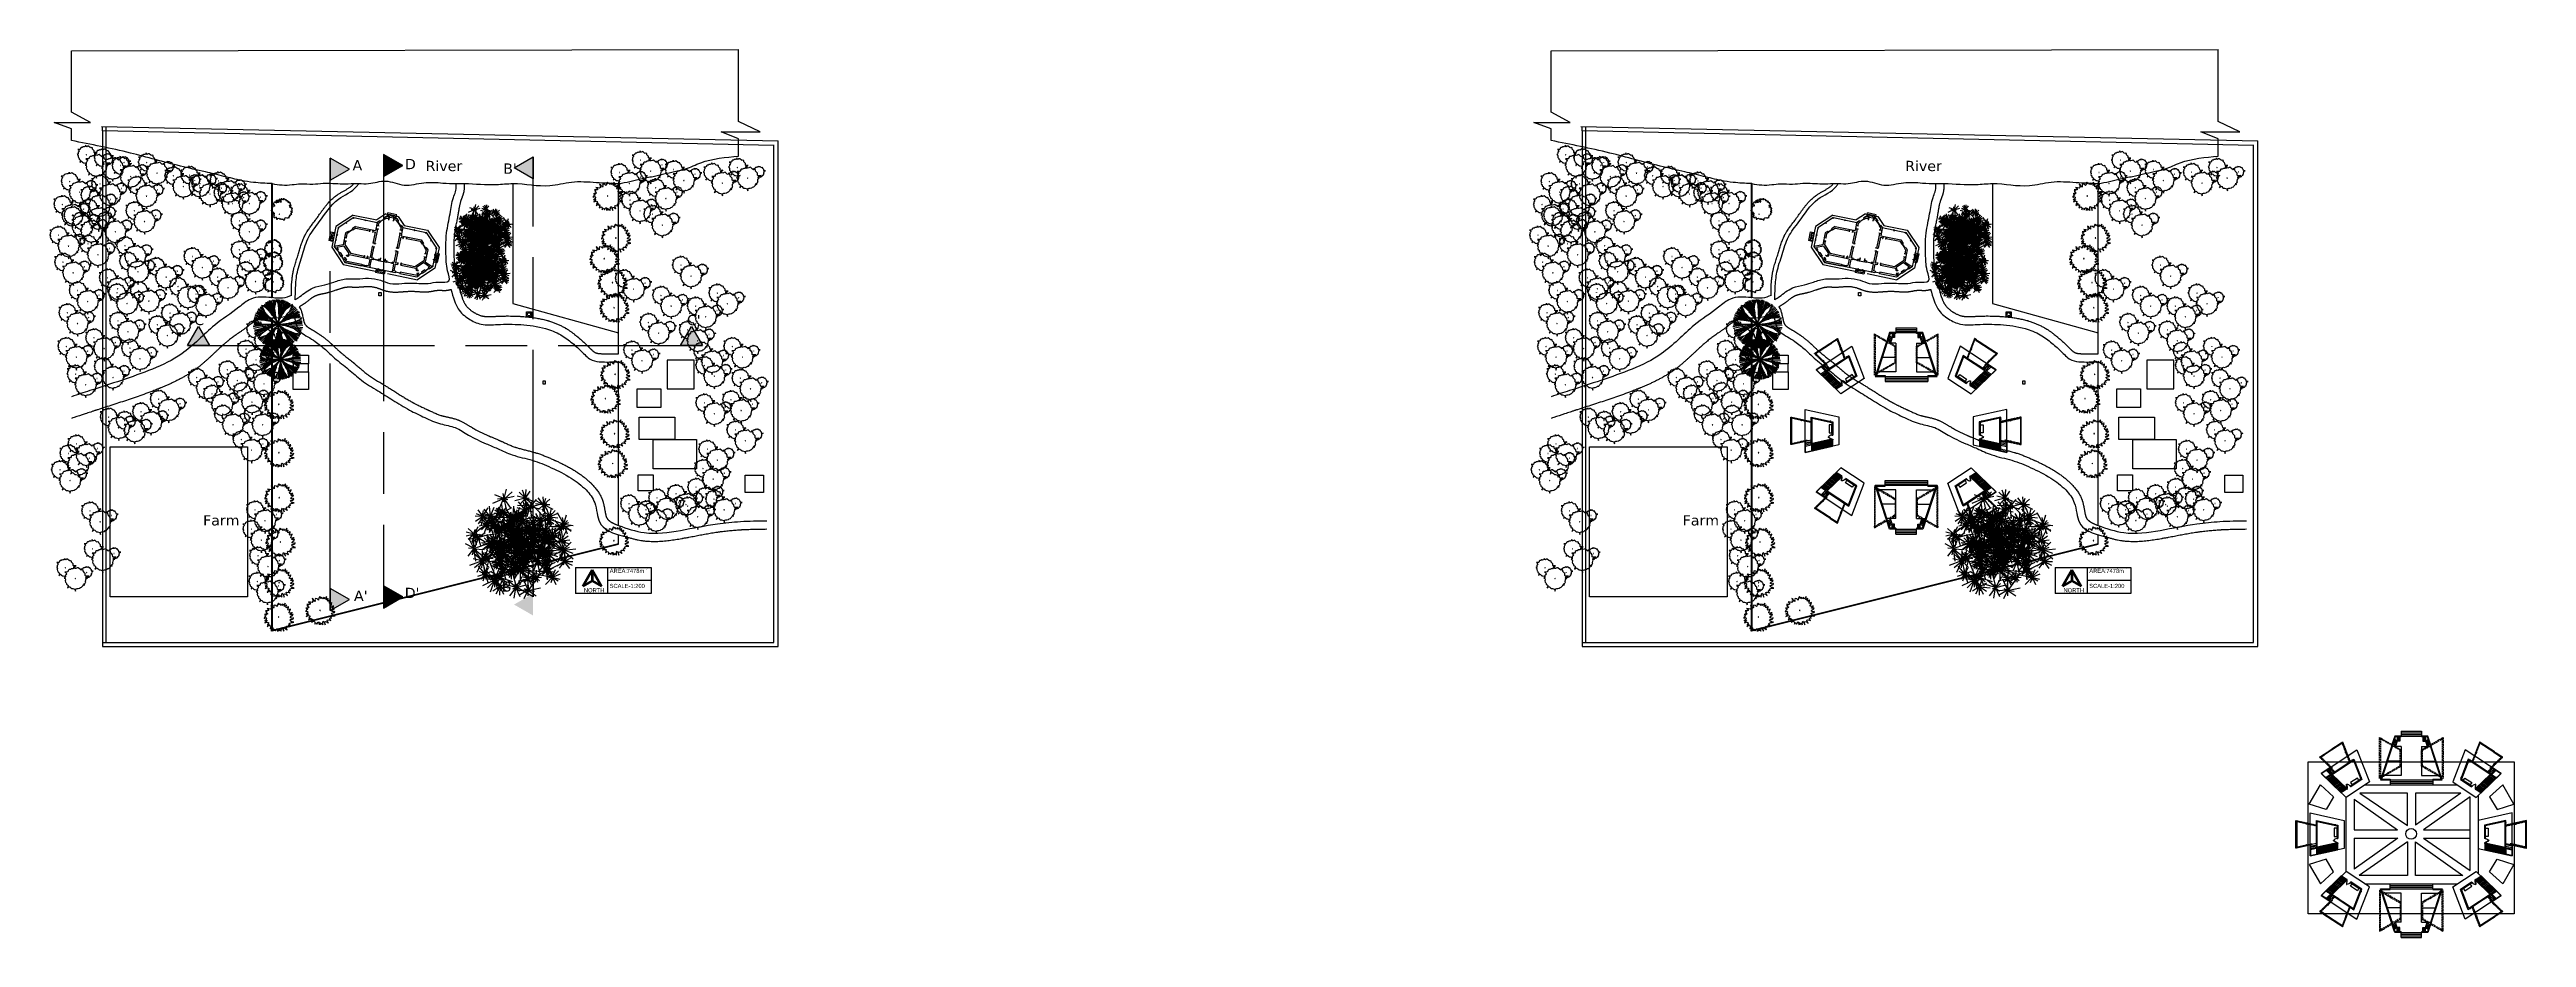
# Model space of a CAD drawing. Header units: millimetres. Extents: x -2023021 to 4454414, y -304659 to 993992.
# Drawn here: x 1122683 to 1724168, y 653310 to 869165 of the extents above; entities that cross this region are included whole.
import ezdxf

# ---------------------------------------------------------------- set-up
doc = ezdxf.new("R2010")
doc.units = ezdxf.units.MM
doc.header["$LTSCALE"] = 10
doc.header["$MEASUREMENT"] = 0
for name, pattern in [('ACAD_ISO02W100', [15, 12, -3]), ('ACAD_ISO08W100', [36, 24, -3, 6, -3]), ('BANKLINE1', [5.5, 4, -1.5])]:
    doc.linetypes.add(name, pattern=pattern)
for name, color, linetype in [('COLUMN', 5, 'Continuous'), ('D &W', 26, 'Continuous'), ('High Rise', 253, 'Continuous'), ('XL Transparent', 253, 'Continuous'), ('zelen', 69, 'Continuous')]:
    doc.layers.add(name, color=color, linetype=linetype)
doc.styles.get("Standard").update_dxf_attribs({"font": 'arial.ttf'})

msp = doc.modelspace()

# ---------------------------------------------------------------- texts
at = {"attachment_point": 1}
for s, width, insert, char_height in [('{\\fVerdana|b0|i0|c0|p34;A}', 7897.32, (1196266, 842282), 2500), ('{\\fVerdana|b0|i0|c0|p34;River}', 79496, (1214000, 842103), 2500), ('{\\fVerdana|b0|i0|c0|p34;River}', 79496, (1573302, 842103), 2500), ("{\\fVerdana|b0|i0|c0|p34;B'}", 22521.28, (1232861, 841466), 2500), ('{\\fVerdana|b0|i0|c0|p34;C}', 54935.32, (1157850, 804669), 2500), ("{\\fVerdana|b0|i0|c0|p34;C'}", 36407.11, (1277458, 804654), 2500), ('{\\fVerdana|b0|i0|c0|p34;Farm}', 24899.81, (1159969, 755970), 2500), ('{\\fVerdana|b0|i0|c0|p34;Farm}', 24899.81, (1519271, 755970), 2500), ('{\\fVerdana|b0|i0|c0|p34;B}', 22190.43, (1232499, 739862), 2500), ("{\\fVerdana|b0|i0|c0|p34;A'}", 12728.22, (1196614, 737639), 2500), ('NORTH', 10260.59, (1252450, 738227), 1000), ('SCALE-1:200', 93655.49, (1258699, 739276), 1000), ('NORTH', 10260.59, (1611753, 738227), 1000), ('SCALE-1:200', 93655.49, (1618001, 739276), 1000)]:
    msp.add_mtext_dynamic_manual_height_columns(s, width=width, gutter_width=12.5, heights=[0], dxfattribs=dict(at, insert=insert, char_height=char_height))
at = {"linetype": 'BANKLINE1', "attachment_point": 1}
for s, width, insert, char_height in [('{\\fVerdana|b0|i0|c0|p34;D}', 37848.98, (1208987, 842566), 2500), ('AREA:', 14140.13, (1258714, 742943), 1000), ('7478m', 19850.93, (1262840, 742926), 1000), ('2', 8290.33, (1267549, 743093), 400), ('AREA:', 14140.13, (1618016, 742943), 1000), ('7478m', 19850.93, (1622143, 742926), 1000), ('2', 8290.33, (1626851, 743093), 400), ("{\\fVerdana|b0|i0|c0|p34;D'}", 23944.62, (1208936, 738319), 2500)]:
    msp.add_mtext_dynamic_manual_height_columns(s, width=width, gutter_width=12.5, heights=[0], dxfattribs=dict(at, insert=insert, char_height=char_height))

# ---------------------------------------------------------------- blocks, each defined once
blk = doc.blocks.new('DADA')
at = {"layer": 'D &W'}
for p, q in [((3991.45, 3694.9), (3991.45, 3695.5)), ((3991.45, 3695.5), (3991.49, 3695.5)), ((3991.45, 3694.9), (3991.49, 3694.9)), ((3991.49, 3694.9), (3991.49, 3695.5)), ((3992.61, 3694.9), (3992.61, 3695.5)), ((3992.65, 3695.5), (3992.61, 3695.5)), ((3992.65, 3694.9), (3992.61, 3694.9)), ((3992.65, 3694.9), (3992.65, 3695.5))]:
    blk.add_line(p, q, dxfattribs=at)
blk = doc.blocks.new('SDAWDA')
at = {"layer": 'D &W'}
h = blk.add_hatch(color=0, dxfattribs=at)
h.dxf.hatch_style = 1
h.paths.add_polyline_path([(3989.8, 3694.9), (3989.76, 3694.9), (3989.76, 3694.86), (3989.8, 3694.86)])
h.paths.add_polyline_path([(3990.96, 3694.86), (3990.96, 3694.9), (3990.92, 3694.9), (3990.92, 3694.86)])
for p, q in [((3989.76, 3694.9), (3990.96, 3694.9)), ((3989.76, 3694.9), (3989.76, 3694.86)), ((3989.76, 3694.86), (3990.96, 3694.86)), ((3989.8, 3694.9), (3989.8, 3694.86)), ((3990.92, 3694.9), (3990.92, 3694.86)), ((3990.96, 3694.9), (3990.96, 3694.86))]:
    blk.add_line(p, q, dxfattribs=at)
blk = doc.blocks.new('ASDAW')
at = {"layer": 'D &W'}
for p, q in [((3995.81, 3694.88), (3995.81, 3695.28)), ((3995.81, 3695.28), (3995.85, 3695.28)), ((3995.85, 3694.88), (3995.81, 3694.88)), ((3995.85, 3694.88), (3995.85, 3695.28)), ((3996.57, 3694.88), (3996.57, 3695.28)), ((3996.61, 3695.28), (3996.57, 3695.28)), ((3996.61, 3694.88), (3996.57, 3694.88)), ((3996.61, 3694.88), (3996.61, 3695.28))]:
    blk.add_line(p, q, dxfattribs=at)
blk = doc.blocks.new('AAAAAA')
at = {"layer": 'D &W'}
for p, q in [((3982.29, 3694.88), (3982.29, 3695.28)), ((3982.29, 3695.28), (3982.33, 3695.28)), ((3982.29, 3694.88), (3982.33, 3694.88)), ((3982.33, 3694.88), (3982.33, 3695.28)), ((3982.95, 3694.88), (3982.95, 3695.28)), ((3982.99, 3695.28), (3982.95, 3695.28)), ((3982.95, 3694.88), (3982.99, 3694.88)), ((3982.99, 3694.88), (3982.99, 3695.28))]:
    blk.add_line(p, q, dxfattribs=at)
blk = doc.blocks.new('ASDA')
h = blk.add_hatch(color=0)
h.dxf.hatch_style = 1
h.paths.add_polyline_path([(3984.23, 3699.56), (3984.19, 3699.56), (3984.19, 3699.52), (3984.23, 3699.52)])
h.paths.add_polyline_path([(3985.35, 3699.52), (3985.35, 3699.56), (3985.31, 3699.56), (3985.31, 3699.52)])
at = {"layer": 'D &W'}
for p, q in [((3984.19, 3699.56), (3985.35, 3699.56)), ((3984.19, 3699.56), (3984.19, 3699.52)), ((3984.19, 3699.52), (3985.35, 3699.52)), ((3984.23, 3699.56), (3984.23, 3699.52)), ((3985.31, 3699.56), (3985.31, 3699.52)), ((3985.35, 3699.56), (3985.35, 3699.52))]:
    blk.add_line(p, q, dxfattribs=at)
blk = doc.blocks.new('12355')
at = {"layer": 'D &W'}
for p, q in [((3982.65, 3699.96), (3982.38, 3700.23)), ((3983.2, 3701.05), (3983.47, 3700.78))]:
    blk.add_line(p, q, dxfattribs=at)
at = {"layer": 'D &W', "rotation": 45}
blk.add_blockref('ASDA', (3781.24, -1733.13), dxfattribs=at)
blk = doc.blocks.new('AAAW')
at = {"layer": 'D &W'}
h = blk.add_hatch(color=256, dxfattribs=at)
h.dxf.hatch_style = 1
h.paths.add_polyline_path([(3980.77, 3695.33), (3980.74, 3695.3), (3980.77, 3695.28), (3980.79, 3695.3)])
h.paths.add_polyline_path([(3981.39, 3694.65), (3981.42, 3694.62), (3981.45, 3694.65), (3981.42, 3694.68)])
at = {"layer": 'COLUMN', "color": 1}
for p, q in [((3980.89, 3695.45), (3980.62, 3695.18)), ((3981.57, 3694.77), (3981.3, 3694.5))]:
    blk.add_line(p, q, dxfattribs=at)
at = {"layer": 'D &W'}
for p, q in [((3981.42, 3694.62), (3980.74, 3695.3)), ((3981.45, 3694.65), (3980.77, 3695.33)), ((3980.79, 3695.3), (3980.77, 3695.28)), ((3981.42, 3694.68), (3981.39, 3694.65)), ((3981.45, 3694.65), (3981.42, 3694.62))]:
    blk.add_line(p, q, dxfattribs=at)
blk = doc.blocks.new('asdawd')
at = {"color": 3, "linetype": 'BANKLINE1', "ltscale": 0.2}
for p, q in [((4106.55, 3767.53), (4102.97, 3763.95)), ((4106.55, 3767.53), (4112.35, 3767.53)), ((4114.23, 3769.4), (4112.35, 3767.53)), ((4114.23, 3769.4), (4117.29, 3769.4)), ((4117.29, 3769.4), (4119.17, 3767.53)), ((4119.17, 3767.53), (4124.97, 3767.53)), ((4124.97, 3767.53), (4128.55, 3763.95)), ((4102.97, 3763.95), (4102.97, 3758.85)), ((4128.55, 3763.95), (4128.55, 3758.85)), ((4102.97, 3758.85), (4106.57, 3755.24)), ((4106.57, 3755.24), (4124.95, 3755.24)), ((4128.55, 3758.85), (4124.95, 3755.24))]:
    blk.add_line(p, q, dxfattribs=at)
for p, q in [((4106.8, 3766.93), (4103.57, 3763.7)), ((4106.8, 3766.93), (4112.6, 3766.93)), ((4113.13, 3767.46), (4112.6, 3766.93)), ((4112.6, 3766.93), (4112.6, 3766.19)), ((4112.6, 3766.72), (4112.6, 3764.93)), ((4112.6, 3765.47), (4112.6, 3764.93)), ((4113.4, 3767.19), (4112.98, 3766.77)), ((4112.98, 3766.77), (4112.98, 3766.23)), ((4112.98, 3765.43), (4112.98, 3764.55)), ((4114.48, 3768.8), (4113.95, 3768.28)), ((4114.63, 3768.42), (4114.22, 3768.01)), ((4114.48, 3768.8), (4117.05, 3768.8)), ((4114.63, 3768.42), (4115.16, 3768.42)), ((4116.86, 3769.7), (4114.66, 3769.7)), ((4114.66, 3768.8), (4114.66, 3769.7)), ((4116.56, 3769.4), (4114.96, 3769.4)), ((4114.96, 3768.8), (4114.96, 3769.4)), ((4116.26, 3769.1), (4115.26, 3769.1)), ((4115.26, 3768.8), (4115.26, 3769.1)), ((4116.26, 3768.8), (4116.26, 3769.1)), ((4116.36, 3768.42), (4116.89, 3768.42)), ((4116.56, 3768.8), (4116.56, 3769.4)), ((4116.86, 3768.8), (4116.86, 3769.7)), ((4116.89, 3768.42), (4117.3, 3768.01)), ((4117.05, 3768.8), (4117.57, 3768.28)), ((4118.12, 3767.19), (4118.54, 3766.77)), ((4118.39, 3767.46), (4118.92, 3766.93)), ((4118.54, 3766.77), (4118.54, 3766.23)), ((4118.54, 3765.43), (4118.54, 3764.55)), ((4118.92, 3766.93), (4124.72, 3766.93)), ((4118.92, 3766.93), (4118.92, 3766.19)), ((4118.92, 3766.72), (4118.92, 3764.93)), ((4118.92, 3765.47), (4118.92, 3764.93)), ((4124.72, 3766.93), (4127.95, 3763.7)), ((4103.57, 3763.7), (4103.57, 3759.1)), ((4105.57, 3759.93), (4103.57, 3759.1)), ((4105.86, 3759.63), (4104.24, 3758.96)), ((4106.09, 3763.38), (4105.57, 3762.87)), ((4105.57, 3762.87), (4105.57, 3759.93)), ((4105.86, 3759.63), (4107.36, 3758.14)), ((4106.36, 3763.12), (4105.95, 3762.71)), ((4105.95, 3762.71), (4105.95, 3761.8)), ((4105.95, 3761), (4105.95, 3760.08)), ((4105.95, 3760.08), (4107.81, 3758.22)), ((4107.63, 3764.93), (4106.91, 3764.2)), ((4107.79, 3764.55), (4107.18, 3763.94)), ((4107.63, 3764.93), (4112.6, 3764.93)), ((4107.79, 3764.55), (4111.2, 3764.55)), ((4112, 3764.55), (4112.6, 3764.55)), ((4112.6, 3764.55), (4112.6, 3761.8)), ((4112.6, 3761), (4112.6, 3758.22)), ((4112.98, 3764.55), (4112.98, 3761.8)), ((4112.98, 3761), (4112.98, 3758.22)), ((4118.54, 3764.55), (4118.54, 3761.8)), ((4118.54, 3761), (4118.54, 3758.22)), ((4118.92, 3764.93), (4123.89, 3764.93)), ((4118.92, 3764.55), (4119.52, 3764.55)), ((4118.92, 3764.55), (4118.92, 3761.8)), ((4118.92, 3761), (4118.92, 3758.22)), ((4120.32, 3764.55), (4123.74, 3764.55)), ((4125.57, 3760.08), (4123.71, 3758.22)), ((4123.74, 3764.55), (4124.35, 3763.94)), ((4123.89, 3764.93), (4124.62, 3764.2)), ((4125.66, 3759.63), (4124.16, 3758.14)), ((4125.17, 3763.12), (4125.57, 3762.71)), ((4125.44, 3763.38), (4125.95, 3762.87)), ((4125.57, 3762.71), (4125.57, 3761.8)), ((4125.57, 3761), (4125.57, 3760.08)), ((4125.66, 3759.63), (4127.28, 3758.96)), ((4125.95, 3762.87), (4125.95, 3759.93)), ((4125.95, 3759.93), (4127.95, 3759.1)), ((4127.95, 3763.7), (4127.95, 3759.1)), ((4127.95, 3762.5), (4128.85, 3762.5)), ((4127.95, 3762.2), (4128.55, 3762.2)), ((4127.95, 3761.9), (4128.25, 3761.9)), ((4127.95, 3760.9), (4128.25, 3760.9)), ((4127.95, 3760.6), (4128.55, 3760.6)), ((4127.95, 3760.3), (4128.85, 3760.3)), ((4128.25, 3761.9), (4128.25, 3760.9)), ((4128.55, 3762.2), (4128.55, 3760.6)), ((4128.85, 3762.5), (4128.85, 3760.3)), ((4103.57, 3759.1), (4104.33, 3758.34)), ((4104.24, 3758.96), (4104.59, 3758.61)), ((4105, 3757.66), (4105.71, 3756.96)), ((4105.27, 3757.93), (4105.98, 3757.22)), ((4106.39, 3756.28), (4106.82, 3755.84)), ((4106.66, 3756.55), (4106.69, 3756.52)), ((4106.81, 3756.81), (4106.69, 3756.52)), ((4119.32, 3755.84), (4106.82, 3755.84)), ((4106.82, 3755.84), (4111, 3755.84)), ((4107.04, 3756.71), (4106.84, 3756.22)), ((4106.84, 3756.22), (4111, 3756.22)), ((4107.36, 3758.14), (4107.08, 3757.45)), ((4107.51, 3757.84), (4107.31, 3757.36)), ((4112.6, 3757.84), (4107.51, 3757.84)), ((4111.2, 3758.22), (4107.81, 3758.22)), ((4112.6, 3758.22), (4112, 3758.22)), ((4112.2, 3756.22), (4112.6, 3756.22)), ((4112.6, 3757.84), (4112.6, 3756.22)), ((4113.47, 3758.22), (4112.98, 3758.22)), ((4112.98, 3758.22), (4113.47, 3758.22)), ((4113.47, 3757.84), (4112.98, 3757.84)), ((4112.98, 3757.84), (4112.98, 3755.84)), ((4114.62, 3755.84), (4114.62, 3754.94)), ((4116.82, 3754.94), (4114.62, 3754.94)), ((4115.16, 3758.22), (4114.67, 3758.22)), ((4114.67, 3758.22), (4115.16, 3758.22)), ((4116.85, 3757.84), (4114.67, 3757.84)), ((4114.92, 3755.84), (4114.92, 3755.24)), ((4116.52, 3755.24), (4114.92, 3755.24)), ((4115.22, 3755.84), (4115.22, 3755.54)), ((4116.22, 3755.54), (4115.22, 3755.54)), ((4116.22, 3755.84), (4116.22, 3755.54)), ((4116.85, 3758.22), (4116.36, 3758.22)), ((4116.36, 3758.22), (4116.85, 3758.22)), ((4116.52, 3755.84), (4116.52, 3755.24)), ((4116.82, 3755.84), (4116.82, 3754.94)), ((4118.54, 3758.22), (4118.05, 3758.22)), ((4118.05, 3758.22), (4118.54, 3758.22)), ((4118.54, 3757.84), (4118.05, 3757.84)), ((4118.54, 3757.84), (4118.54, 3755.84)), ((4119.52, 3758.22), (4118.92, 3758.22)), ((4119.52, 3757.84), (4118.92, 3757.84)), ((4118.92, 3757.84), (4118.92, 3756.22)), ((4119.32, 3756.22), (4118.92, 3756.22)), ((4123.71, 3758.22), (4120.32, 3758.22)), ((4124.01, 3757.84), (4120.32, 3757.84)), ((4124.68, 3756.22), (4120.52, 3756.22)), ((4124.7, 3755.84), (4120.52, 3755.84)), ((4124.01, 3757.84), (4124.21, 3757.36)), ((4124.16, 3758.14), (4124.44, 3757.45)), ((4124.48, 3756.71), (4124.68, 3756.22)), ((4125.13, 3756.28), (4124.7, 3755.84)), ((4124.71, 3756.81), (4124.83, 3756.52)), ((4124.86, 3756.55), (4124.83, 3756.52)), ((4126.25, 3757.93), (4125.54, 3757.22)), ((4126.52, 3757.66), (4125.81, 3756.96)), ((4127.28, 3758.96), (4126.93, 3758.61)), ((4127.95, 3759.1), (4127.2, 3758.34))]:
    blk.add_line(p, q)
at = {"layer": 'COLUMN'}
for points in [[(4105.35, 3765.26), (4105.24, 3765.15), (4105.13, 3765.26), (4105.24, 3765.37)], [(4106.91, 3766.82), (4106.8, 3766.72), (4106.7, 3766.82), (4106.8, 3766.93)], [(4109.78, 3766.78), (4109.63, 3766.78), (4109.63, 3766.93), (4109.78, 3766.93)], [(4121.75, 3766.78), (4121.9, 3766.78), (4121.9, 3766.93), (4121.75, 3766.93)], [(4124.61, 3766.82), (4124.72, 3766.72), (4124.83, 3766.82), (4124.72, 3766.93)], [(4126.18, 3765.26), (4126.28, 3765.15), (4126.39, 3765.26), (4126.28, 3765.37)], [(4103.78, 3763.7), (4103.68, 3763.59), (4103.57, 3763.7), (4103.68, 3763.8)], [(4103.72, 3761.9), (4103.57, 3761.9), (4103.57, 3762.05), (4103.72, 3762.05)], [(4103.72, 3760.9), (4103.57, 3760.9), (4103.57, 3760.75), (4103.72, 3760.75)], [(4103.72, 3759.31), (4103.57, 3759.31), (4103.57, 3759.16), (4103.72, 3759.16)], [(4127.74, 3763.7), (4127.85, 3763.59), (4127.95, 3763.7), (4127.85, 3763.8)], [(4127.8, 3761.9), (4127.95, 3761.9), (4127.95, 3762.05), (4127.8, 3762.05)], [(4127.8, 3760.9), (4127.95, 3760.9), (4127.95, 3760.75), (4127.8, 3760.75)], [(4127.8, 3759.31), (4127.95, 3759.31), (4127.95, 3759.16), (4127.8, 3759.16)], [(4112.98, 3755.99), (4113.13, 3755.99), (4113.13, 3755.84), (4112.98, 3755.84)], [(4115.07, 3755.99), (4115.22, 3755.99), (4115.22, 3755.84), (4115.07, 3755.84)], [(4116.22, 3755.99), (4116.37, 3755.99), (4116.37, 3755.84), (4116.22, 3755.84)], [(4118.39, 3755.99), (4118.54, 3755.99), (4118.54, 3755.84), (4118.39, 3755.84)]]:
    blk.add_lwpolyline(points, close=True, dxfattribs=at)
at = {"layer": 'D &W'}
for p, q in [((4112.79, 3766.19), (4112.6, 3766.19)), ((4112.79, 3765.47), (4112.6, 3765.47)), ((4115.16, 3768.64), (4115.16, 3768.8)), ((4116.36, 3768.64), (4116.36, 3768.8)), ((4118.73, 3766.19), (4118.92, 3766.19)), ((4118.73, 3765.47), (4118.92, 3765.47)), ((4105.76, 3761.8), (4105.57, 3761.8)), ((4105.76, 3761), (4105.57, 3761)), ((4111.24, 3764.74), (4111.24, 3764.93)), ((4111.96, 3764.74), (4111.96, 3764.93)), ((4112.79, 3761.8), (4112.6, 3761.8)), ((4112.79, 3761), (4112.6, 3761)), ((4118.73, 3761.8), (4118.92, 3761.8)), ((4118.73, 3761), (4118.92, 3761)), ((4119.56, 3764.74), (4119.56, 3764.93)), ((4120.28, 3764.74), (4120.28, 3764.93)), ((4125.57, 3760.08), (4125.95, 3760.08)), ((4125.76, 3761.8), (4125.95, 3761.8)), ((4125.76, 3761), (4125.95, 3761)), ((4106.92, 3756.76), (4107.04, 3756.71)), ((4107.19, 3757.41), (4107.31, 3757.36)), ((4111, 3756.22), (4111, 3755.84)), ((4111.2, 3758.22), (4111.2, 3757.84)), ((4112, 3758.22), (4112, 3757.84)), ((4112.2, 3756.22), (4112.2, 3755.84)), ((4113.47, 3757.84), (4113.47, 3758.22)), ((4114.67, 3757.84), (4114.67, 3758.22)), ((4115.16, 3757.84), (4115.16, 3758.22)), ((4116.36, 3757.84), (4116.36, 3758.22)), ((4116.85, 3757.84), (4116.85, 3758.22)), ((4118.05, 3757.84), (4118.05, 3758.22)), ((4119.32, 3756.22), (4119.32, 3755.84)), ((4119.52, 3758.22), (4119.52, 3757.84)), ((4120.32, 3758.22), (4120.32, 3757.84)), ((4120.52, 3756.22), (4120.52, 3755.84)), ((4124.34, 3757.41), (4124.21, 3757.36)), ((4124.6, 3756.76), (4124.48, 3756.71))]:
    blk.add_line(p, q, dxfattribs=at)
at = {"layer": 'COLUMN'}
for p in [(123.71, 63.16), (125.09, 61.77)]:
    blk.add_blockref('AAAW', p, dxfattribs=at)
at = {"layer": 'COLUMN', "xscale": -1}
for p in [(8106.43, 61.77), (8107.81, 63.16)]:
    blk.add_blockref('AAAW', p, dxfattribs=at)
at = {"layer": 'D &W', "xscale": -1}
for name, p, rotation in [('ASDAW', (417.92, -230.39), 270), ('DADA', (123.71, 7463.53), 180), ('ASDAW', (410.88, -234.82), 270), ('ASDAW', (417.92, -234.82), 270), ('ASDAW', (123.71, 7459.61), 180), ('AAAAAA', (2234.94, -1336.36), 292.4999999999961)]:
    blk.add_blockref(name, p, dxfattribs=dict(at, rotation=rotation))
at = {"layer": 'D &W'}
for name, p in [('12355', (130.75, 67.23)), ('12355', (123.71, 63.16)), ('SDAWDA', (123.71, 63.16)), ('DADA', (123.71, 63.16)), ('SDAWDA', (127.09, 63.16)), ('SDAWDA', (129.56, 61.16)), ('ASDAW', (123.71, 63.16))]:
    blk.add_blockref(name, p, dxfattribs=at)
at = {"layer": 'D &W', "xscale": -1}
for name, p in [('12355', (8100.77, 67.23)), ('12355', (8107.81, 63.16)), ('SDAWDA', (8101.97, 61.16)), ('ASDAW', (8107.81, 63.16))]:
    blk.add_blockref(name, p, dxfattribs=at)
at = {"layer": 'D &W'}
for name, p, rotation in [('ASDAW', (7813.61, -230.39), 90.00000000000001), ('ASDAW', (8107.81, 7459.61), 180), ('ASDAW', (7813.61, -234.82), 90.00000000000001), ('ASDAW', (7820.64, -234.82), 90.00000000000001), ('AAAAAA', (5996.58, -1336.36), 67.50000000000391)]:
    blk.add_blockref(name, p, dxfattribs=dict(at, rotation=rotation))
blk = doc.blocks.new('z_96')
at = {"color": 86, "linetype": 'Continuous'}
for p, q in [((-283, 139), (-471, 115)), ((-282, 143), (-440, 264)), ((-292, 134), (-431, 180)), ((-279, 142), (-398, 17)), ((-286, 137), (-375, 92)), ((-279, 140), (-327, 271)), ((-278, 140), (-313, -1)), ((-279, 135), (-307, 100)), ((-280, 150), (-304, 174)), ((-280, 150), (-254, 304)), ((-278, 131), (-222, 40)), ((-277, 144), (-209, 319)), ((-277, 137), (-129, 19)), ((-276, 141), (-147, 221)), ((-263, 140), (-131, 114)), ((-260, 142), (-98, 156)), ((-10, 183), (-130, 223)), ((-75, -25), (-112, 38)), ((-6, 186), (-100, 114)), ((2, 182), (-93, 262)), ((-5, 182), (-87, 72)), ((-72, -35), (-42, 65)), ((-2, 184), (-55, 292)), ((-1, 185), (126, 194)), ((1, 182), (29, 300)), ((2, 183), (70, 78)), ((4, 189), (59, 265)), ((6, 185), (92, 285)), ((10, 182), (88, 115)), ((164, -90), (143, 12)), ((163, -89), (239, 8)), ((393, 90), (274, 50)), ((393, 90), (285, 153)), ((393, 90), (294, 12)), ((393, 90), (354, 209)), ((391, 83), (363, 42)), ((393, 90), (479, 182)), ((393, 90), (515, 124)), ((393, 90), (494, 13)), ((393, 90), (517, 64)), ((393, 90), (443, -26)), ((396, 95), (439, 246)), ((409, 93), (456, 89)), ((-237, -199), (-392, -169)), ((-242, -196), (-391, -241)), ((-242, -199), (-330, -310)), ((-246, -194), (-283, -164)), ((-237, -199), (-267, -22)), ((-241, -202), (-259, -277)), ((-242, -202), (-48, -207)), ((-236, -201), (-139, -307)), ((-234, -202), (-196, -41)), ((-231, -196), (-205, -162)), ((-231, -206), (-147, -236)), ((-75, -39), (-157, -75)), ((-74, -33), (-152, -41)), ((-65, -33), (-136, -11)), ((-76, -36), (-103, -106)), ((-80, -29), (-90, -20)), ((-73, -35), (-72, -112)), ((-70, -40), (-38, -103)), ((-70, -41), (4, -57)), ((-68, -28), (-56, -19)), ((167, -95), (37, -175)), ((161, -92), (74, -95)), ((159, -86), (86, -29)), ((164, -102), (119, -171)), ((163, -86), (138, -56)), ((164, -93), (157, -141)), ((160, -93), (268, -148)), ((164, -92), (234, -170)), ((165, -92), (296, -74)), ((167, -88), (276, -25)), ((167, -91), (187, -100)), ((167, -104), (188, -213)), ((168, -88), (194, -72))]:
    blk.add_line(p, q, dxfattribs=at)
at = {"color": 251, "linetype": 'Continuous'}
for p, q in [((-18, -6), (-275, 142)), ((-5, -3), (1, 176)), ((0, 0), (389, 84)), ((-10, -6), (-236, -205)), ((-16, -6), (-75, -37)), ((-5, -19), (164, -92))]:
    blk.add_line(p, q, dxfattribs=at)
blk = doc.blocks.new('сосна 1')
for p, rotation in [((-413, 387), 205.4822314301707), ((318, 388), 121.1570021628385), ((-343, -102), 57.88453704712605), ((-274, 161), 177.7388340989747), ((-351, 122), 257.3134436407499), ((-143, -5), 121.1570021628385), ((-137, 361), 177.7388340989747), ((-117, 122), 55.05972244949476), ((174, 17), 349.7944254651076), ((286, 9), 60.73020616460848), ((234, -65), 73.86762904044271), ((327, 46), 177.7388340989747), ((-502, -282), 279.7984529833926), ((-175, -367), 63.19571700542104), ((-49, -394), 342.5348703671633), ((98, -5), 177.7388340989747), ((261, -459), 13.7229345296671)]:
    blk.add_blockref('z_96', p, dxfattribs=dict(rotation=rotation))
blk = doc.blocks.new('K12-2')
at = {"linetype": 'Continuous'}
for p, q in [((-220, 40), (-228, 34)), ((-228, 34), (-219, 30)), ((-219, 30), (-226, 13)), ((-226, 13), (-219, 8)), ((-210, 44), (-220, 40)), ((-219, 8), (-213, -6)), ((-206, 74), (-214, 62)), ((-214, 62), (-207, 54)), ((-207, 54), (-210, 44)), ((-201, 70), (-206, 74)), ((-195, 75), (-201, 70)), ((-192, 128), (-198, 124)), ((-198, 124), (-192, 115)), ((-187, 79), (-195, 75)), ((-182, 133), (-192, 128)), ((-192, 115), (-186, 112)), ((-182, 78), (-187, 79)), ((-186, 112), (-175, 107)), ((-175, 145), (-182, 133)), ((-176, 74), (-182, 78)), ((-168, 159), (-178, 153)), ((-178, 153), (-177, 150)), ((-177, 150), (-175, 145)), ((-169, 73), (-176, 74)), ((-175, 107), (-161, 90)), ((-162, 73), (-169, 73)), ((-160, 163), (-168, 159)), ((-157, 80), (-162, 73)), ((-161, 90), (-157, 80)), ((-154, 166), (-160, 163)), ((-147, 162), (-154, 166)), ((-137, 159), (-147, 162)), ((-128, 141), (-137, 159)), ((-110, 204), (-131, 190)), ((-131, 190), (-126, 183)), ((-120, 146), (-128, 141)), ((-126, 183), (-105, 186)), ((-114, 163), (-120, 146)), ((-96, 158), (-114, 163)), ((-111, 200), (-111, 200)), ((-95, 193), (-111, 200)), ((-105, 186), (-95, 193)), ((-88, 186), (-98, 177)), ((-98, 177), (-64, 176)), ((-76, 160), (-96, 158)), ((-67, 191), (-88, 186)), ((-76, 221), (-84, 215)), ((-84, 215), (-73, 214)), ((-64, 176), (-76, 160)), ((-73, 214), (-72, 220)), ((-48, 198), (-67, 191)), ((-44, 232), (-50, 213)), ((-50, 213), (-48, 198)), ((-39, 233), (-44, 232)), ((-36, 222), (-39, 233)), ((-7, 220), (-36, 222)), ((-21, 195), (-36, 184)), ((-36, 184), (-28, 170)), ((-28, 170), (-13, 164)), ((-4, 192), (-21, 195)), ((3, 240), (-16, 239)), ((-16, 239), (-3, 230)), ((-13, 164), (-5, 177)), ((-3, 230), (-7, 220)), ((-5, 177), (-4, 192)), ((6, 4), (0, 0)), ((0, 0), (2, -5)), ((8, 228), (3, 240)), ((5, -3), (8, 1)), ((27, 221), (8, 228)), ((49, 227), (27, 221)), ((37, 243), (33, 236)), ((33, 236), (49, 227)), ((63, 240), (37, 243)), ((60, 238), (63, 240)), ((78, 215), (60, 238)), ((93, 225), (78, 215)), ((105, 218), (93, 225)), ((104, 199), (111, 208)), ((107, 192), (104, 199)), ((111, 208), (105, 218)), ((128, 190), (107, 192)), ((138, 196), (122, 201)), ((122, 201), (128, 190)), ((136, 170), (144, 183)), ((145, 166), (136, 170)), ((144, 183), (138, 196)), ((157, 181), (145, 166)), ((167, 178), (157, 181)), ((172, 164), (167, 178)), ((170, 147), (172, 164)), ((195, 151), (170, 147)), ((176, 85), (184, 98)), ((189, 74), (176, 85)), ((182, 51), (195, 65)), ((184, 52), (182, 51)), ((184, 98), (205, 103)), ((204, 44), (184, 52)), ((205, 77), (189, 74)), ((202, 142), (195, 151)), ((195, 65), (204, 67)), ((201, 90), (198, 82)), ((198, 82), (205, 77)), ((200, 123), (202, 142)), ((211, 112), (200, 123)), ((207, 97), (201, 90)), ((204, 67), (223, 79)), ((211, 42), (204, 44)), ((205, 103), (211, 112)), ((222, 90), (207, 97)), ((225, 51), (211, 42)), ((218, 29), (225, 51)), ((229, 23), (218, 29)), ((223, 79), (222, 90)), ((225, -3), (235, 5)), ((243, 27), (229, 23)), ((235, 5), (249, 19)), ((249, 19), (243, 27)), ((-225, -19), (-236, -22)), ((-236, -22), (-236, -36)), ((-236, -36), (-225, -43)), ((-220, -76), (-226, -87)), ((-226, -87), (-211, -107)), ((-213, -6), (-225, -19)), ((-225, -43), (-216, -45)), ((-205, -78), (-220, -76)), ((-216, -45), (-213, -58)), ((-213, -58), (-201, -48)), ((-211, -107), (-196, -117)), ((-194, -74), (-205, -78)), ((-201, -48), (-200, -52)), ((-200, -52), (-194, -74)), ((-196, -117), (-191, -102)), ((-191, -102), (-182, -95)), ((-172, -103), (-183, -130)), ((-183, -130), (-171, -140)), ((-181, -159), (-183, -172)), ((-183, -172), (-162, -187)), ((-182, -95), (-180, -82)), ((-164, -150), (-181, -159)), ((-180, -82), (-172, -88)), ((-172, -88), (-172, -103)), ((-171, -140), (-164, -150)), ((-162, -187), (-145, -203)), ((-145, -187), (-139, -177)), ((-145, -203), (-145, -187)), ((-139, -177), (-124, -183)), ((-124, -183), (-114, -196)), ((-114, -196), (-118, -228)), ((-118, -228), (-103, -226)), ((-103, -226), (-88, -220)), ((-88, -220), (-85, -212)), ((-85, -212), (-63, -202)), ((-63, -202), (-60, -206)), ((-60, -206), (-41, -219)), ((-41, -219), (-32, -215)), ((-32, -215), (-15, -233)), ((-15, -233), (1, -214)), ((1, -214), (3, -226)), ((2, -5), (5, -3)), ((3, -226), (32, -228)), ((32, -228), (53, -247)), ((53, -247), (70, -243)), ((64, -218), (73, -208)), ((72, -232), (64, -218)), ((70, -243), (72, -232)), ((73, -208), (87, -196)), ((87, -196), (94, -200)), ((94, -200), (104, -192)), ((104, -192), (120, -200)), ((120, -200), (143, -194)), ((143, -194), (150, -193)), ((150, -193), (183, -185)), ((165, -178), (175, -167)), ((183, -185), (165, -178)), ((175, -167), (194, -158)), ((181, -134), (207, -128)), ((194, -158), (181, -134)), ((207, -128), (226, -114)), ((217, -94), (220, -81)), ((233, -101), (217, -94)), ((220, -81), (229, -73)), ((221, -41), (229, -30)), ((223, -56), (221, -41)), ((243, -58), (223, -56)), ((235, -16), (225, -3)), ((226, -114), (232, -110)), ((229, -30), (241, -33)), ((229, -73), (237, -72)), ((232, -110), (233, -101)), ((247, -16), (235, -16)), ((237, -72), (249, -65)), ((241, -33), (247, -16)), ((249, -65), (243, -58))]:
    blk.add_line(p, q, dxfattribs=at)
blk = doc.blocks.new('*U16')
for points in [[(0, 1540.256), (-77.4954, 1428.4452), (-106.5784, 1341.501), (-135.636, 1217.295), (-155.0162, 1167.6126), (-280.9748, 1291.8186), (-474.7514, 1329.0804), (-532.892, 1204.8744), (-513.5118, 1105.5096), (-523.1892, 1006.1194), (-658.8506, 1093.089), (-707.2884, 1254.5568), (-842.9244, 1329.0804), (-775.1064, 1204.8744), (-794.4866, 1093.089), (-765.429, 968.8576), (-852.6272, 894.334), (-1036.701, 931.5958), (-1249.8832, 968.8576), (-1191.7426, 931.5958), (-1075.4614, 807.3898), (-1075.4614, 720.4456), (-1182.0398, 695.6044), (-1414.5768, 695.6044), (-1269.238, 558.9524), (-1385.5192, 534.1112), (-1172.3624, 372.6434), (-1307.9984, 285.6992), (-1521.1552, 285.6992), (-1414.5768, 223.5962), (-1366.139, 136.652), (-1453.3372, 86.9442), (-1540.5354, -37.2618), (-1550.2382, -124.206), (-1501.775, -86.9442), (-1385.5192, -37.2618), (-1307.9984, -111.7854), (-1346.7588, -260.8326), (-1501.775, -385.064), (-1249.8832, -335.3816), (-1482.3948, -621.0554), (-1230.503, -534.1112), (-1104.5444, -571.373), (-1094.8416, -658.3172), (-1201.42, -794.9692), (-1094.8416, -770.128), (-1230.503, -1006.1194), (-978.5858, -807.3898), (-1036.701, -919.1752), (-823.5442, -944.0164), (-852.6272, -1105.4842), (-901.065, -1254.5568), (-726.6686, -1142.746), (-600.71, -1180.0078), (-561.9496, -1316.6598), (-552.2722, -1465.707), (-484.4542, -1329.0804), (-397.2306, -1316.6598), (-319.7352, -1490.5482), (-280.9748, -1391.1834), (-174.3964, -1254.5568), (-174.3964, -1353.9216), (-125.9586, -1229.7156), (-48.4378, -1565.0718), (-29.0576, -1304.2392), (116.2812, -1502.9688), (135.6614, -1378.7628), (251.9172, -1440.8658), (310.0578, -1540.2306), (329.438, -1217.295), (377.8758, -1130.3254), (445.6938, -1204.8744), (494.157, -1341.501), (581.3552, -1540.2306), (552.2722, -1254.5568), (600.71, -1180.0078), (755.7516, -1217.295), (891.3876, -1329.0804), (939.8254, -1366.3422), (842.9498, -1180.0078), (813.8668, -1055.8018), (891.3876, -993.6988), (1114.2472, -1030.9606), (1211.1228, -1068.2224), (1094.867, -919.1752), (1094.867, -857.0722), (1182.0652, -794.9692), (1278.9408, -832.231), (1191.7426, -670.7378), (1414.6022, -571.373), (1540.5608, -583.7936), (1685.8996, -558.9524), (1521.1806, -509.27), (1375.8418, -459.5876), (1317.7012, -397.4846), (1259.5606, -310.515), (1308.0238, -260.8326), (1472.7174, -248.412), (1608.3788, -186.309), (1637.4364, -74.5236)], [(1647.1392, -74.5236), (1511.4778, -136.6266), (1433.9824, -111.7854), (1317.7012, -62.103), (1327.404, 24.8412), (1404.8994, 99.3648), (1521.1806, 149.0726), (1598.676, 285.6992), (1482.4202, 260.858), (1385.5192, 260.858), (1298.321, 285.6992), (1366.139, 397.4846), (1472.7174, 459.5876), (1540.5608, 496.8494), (1424.2796, 496.8494), (1298.321, 447.167), (1182.0652, 484.4288), (1172.3624, 571.3984), (1259.5606, 695.6044), (1327.404, 881.9134), (1259.5606, 857.0722), (1123.9246, 770.128), (1046.4038, 819.8104), (1056.1066, 956.437), (1114.2472, 1080.6684), (1094.867, 1192.4538), (1017.3462, 1117.9302), (920.4452, 1030.9606), (852.6272, 1068.2478), (862.33, 1167.6126), (901.0904, 1341.501), (794.512, 1254.5568), (678.2308, 1192.4538), (716.9912, 1291.8186), (726.6686, 1552.6766), (629.793, 1378.7628), (474.7768, 1291.8186), (455.3966, 1465.7324), (329.438, 1291.8186), (184.0992, 1465.7324), (135.6614, 1353.9216), (0, 1540.256)]]:
    blk.add_lwpolyline(points)
blk.add_lwpolyline([(9.7028, 49.6824), (0, 0), (48.4378, 12.4206), (58.1406, 37.2618)], close=True)
blk = doc.blocks.new('Clump of Trees or Bushes - plan')
for points in [[(-10.993, 56.487), (-9.228, 58.426), (-10.144, 63.512), (-8.923, 67.033), (-3.43, 69.772), (2.673, 72.119), (-2.82, 71.728), (-10.449, 71.728), (-13.195, 74.075), (-13.806, 83.073), (-16.857, 86.594), (-22.045, 92.071), (-22.961, 94.81), (-22.656, 98.722), (-28.759, 100.678), (-31.811, 99.113), (-35.472, 101.461), (-45.543, 109.676), (-49.815, 108.503), (-55.308, 106.155), (-59.58, 106.938), (-60.801, 113.98), (-63.242, 104.982), (-67.209, 106.938), (-70.872, 104.59), (-74.839, 104.982), (-80.637, 101.461), (-86.435, 101.069), (-90.402, 97.548), (-90.402, 94.419), (-93.454, 90.898), (-98.947, 90.115), (-105.66, 90.115), (-101.083, 87.768), (-98.031, 82.682), (-100.778, 77.596), (-103.829, 74.466), (-103.219, 69.772), (-104.134, 65.077), (-108.102, 62.73), (-104.439, 60.774), (-102.609, 55.297), (-103.829, 50.211), (-102.303, 44.342), (-98.947, 41.995), (-98.031, 38.865), (-98.031, 34.953), (-93.148, 32.606), (-90.707, 29.476), (-91.317, 22.434), (-93.454, 17.348), (-89.487, 21.26), (-85.519, 23.999), (-82.468, 23.216), (-78.806, 19.304), (-74.228, 15.783), (-69.956, 15.392), (-59.886, 12.653), (-58.254, 7.074)], [(59.448, 5.262), (60.936, 4.858), (62.652, -1.011), (63.415, 4.858), (64.178, 5.836), (66.848, 6.814), (69.709, 6.569), (73.905, 7.792), (76.385, 9.748), (79.627, 10.237), (81.153, 12.438), (84.014, 15.127), (84.205, 17.084), (85.158, 17.573), (88.591, 16.839), (85.73, 20.262), (88.591, 20.751), (89.545, 21.974), (90.689, 24.174), (91.452, 24.663), (90.499, 25.886), (91.261, 31.999), (92.596, 33.466), (92.024, 36.645), (92.787, 38.845), (96.22, 40.557), (100.035, 42.024), (96.602, 41.779), (91.834, 41.779), (90.117, 43.246), (89.736, 48.871), (87.828, 51.071), (84.586, 54.494), (84.014, 56.206), (84.205, 58.651), (80.39, 59.873), (78.483, 58.895), (76.194, 60.362), (69.9, 65.497), (67.23, 64.764), (63.797, 63.297), (61.126, 63.786), (60.364, 68.187), (58.838, 62.563), (56.358, 63.786), (54.07, 62.319), (51.59, 62.563), (47.966, 60.362), (44.343, 60.118), (41.863, 57.917), (41.863, 55.961), (39.956, 53.761), (36.523, 53.272), (32.327, 53.272), (35.187, 51.805), (36.641, 49.381)]]:
    blk.add_lwpolyline(points)
for points in [[(-4.577, 66.508), (-7.629, 55.261), (-12.588, 57.706), (-17.166, 54.772), (-22.125, 55.261), (-29.372, 50.86), (-36.62, 50.371), (-41.579, 45.969), (-41.579, 42.057), (-45.393, 37.656), (-52.259, 36.678), (-60.651, 36.678), (-54.93, 33.743), (-51.115, 27.386), (-54.548, 21.029), (-58.363, 17.116), (-57.6, 11.248), (-58.744, 5.38), (-63.703, 2.446), (-59.126, 0), (-56.837, -6.846), (-58.363, -13.203), (-56.455, -20.539), (-52.259, -23.473), (-51.115, -27.385), (-51.115, -32.275), (-45.012, -35.21), (-41.96, -39.122), (-42.723, -47.924), (-45.393, -54.282), (-40.434, -49.391), (-35.475, -45.968), (-31.661, -46.946), (-27.083, -51.837), (-21.362, -56.238), (-16.021, -56.727), (-3.433, -60.15), (0, -71.887), (1.526, -60.15), (3.052, -58.194), (8.392, -56.238), (14.114, -56.727), (22.506, -54.282), (27.465, -50.369), (33.949, -49.391), (37.001, -44.99), (42.723, -39.611), (43.104, -35.699), (45.012, -34.721), (51.878, -36.188), (46.156, -29.341), (51.878, -28.363), (53.785, -25.918), (56.074, -21.517), (57.6, -20.539), (55.692, -18.094), (57.218, -5.868), (59.888, -2.934), (58.744, 3.424), (60.27, 7.825), (67.136, 11.248), (74.765, 14.182), (67.899, 13.693), (58.363, 13.693), (54.93, 16.627), (54.167, 27.875), (50.352, 32.276), (43.867, 39.123), (42.723, 42.546), (43.104, 47.436), (35.475, 49.882), (31.661, 47.925), (27.083, 50.86), (14.495, 61.129), (9.155, 59.662), (2.289, 56.728), (-3.052, 57.706)], [(-58.055, 61.947), (-58.97, 60.774), (-57.139, 60.774)], [(-1.144, 1.468), (-2.289, 0), (0, 0)], [(62.08, 35.667), (61.508, 34.933), (62.652, 34.933)]]:
    blk.add_lwpolyline(points, close=True)
blk = doc.blocks.new('T12')
for p, q in [((-1.08, 0.22), (-1.17, 0.23)), ((-0.94, 0.06), (-1.17, 0.05)), ((-0.77, 0.22), (-1.16, 0.28)), ((-1.01, 0.08), (-1.15, 0.1)), ((-0.71, -0.01), (-1.15, 0)), ((-0.63, 0.2), (-1.14, 0.34)), ((-0.3, 0.13), (-1.11, 0.4)), ((-0.23, 0.12), (-1.1, 0.46)), ((-0.59, 0.26), (-1.07, 0.53)), ((-0.49, 0.25), (-1.03, 0.56)), ((-0.07, 0.06), (-1.01, 0.62)), ((-0.33, 0.22), (-0.98, 0.69)), ((-0.39, 0.31), (-0.94, 0.74)), ((-0.6, 0.54), (-0.86, 0.79)), ((-0.67, 0.62), (-0.85, 0.84)), ((-0.69, 0.71), (-0.8, 0.85)), ((-0.48, 0.71), (-0.67, 0.93)), ((-0.28, 0.48), (-0.64, 0.98)), ((-0.3, 0.54), (-0.59, 1.05)), ((-0.14, 0.25), (-0.54, 1.07)), ((-0.15, 0.31), (-0.49, 1.09)), ((-0.02, 0.05), (-0.45, 1.1)), ((-0.15, 0.43), (-0.41, 1.14)), ((-0.1, 0.3), (-0.36, 1.12)), ((-0.14, 0.49), (-0.33, 1.14)), ((-0.13, 0.55), (-0.25, 1.17)), ((-0.16, 0.83), (-0.21, 1.17)), ((-0.13, 0.98), (-0.16, 1.17)), ((0, 1.03), (-0.02, 1.19)), ((0.02, 0.11), (0.33, 1.14)), ((0.03, 0.02), (0.96, 0.65)), ((0.04, 0.8), (0.04, 1.19)), ((0.04, 0.22), (0.18, 1.17)), ((0.07, 0.55), (0.1, 1.17)), ((0.09, 0.4), (0.24, 1.17)), ((0.1, 0.09), (0.87, 0.79)), ((0.12, 0.3), (0.4, 1.12)), ((0.25, 0.95), (0.27, 1.15)), ((0.26, 0.54), (0.45, 1.1)), ((0.26, 0.22), (0.91, 0.73)), ((0.33, 0.67), (0.49, 1.06)), ((0.33, 0.18), (1.05, 0.5)), ((0.38, 0.75), (0.55, 1.04)), ((0.49, 0.26), (0.98, 0.63)), ((0.49, 0.03), (1.16, 0.04)), ((0.5, 0.83), (0.6, 1)), ((0.53, 0.56), (0.82, 0.84)), ((0.58, 0.3), (1.02, 0.6)), ((0.62, 0.72), (0.75, 0.88)), ((0.63, 0.79), (0.72, 0.92)), ((0.66, 0.08), (1.16, 0.1)), ((0.76, 0.1), (1.16, 0.15)), ((0.82, 0.34), (1.04, 0.44)), ((0.94, 0.34), (1.07, 0.39)), ((0.98, 0.18), (1.14, 0.22)), ((-0.49, -0.01), (-1.2, -0.13)), ((-0.28, -0.03), (-1.18, -0.2)), ((-0.8, -0.03), (-1.18, -0.06)), ((-0.07, -0.01), (-1.14, -0.3)), ((-0.45, -0.17), (-1.14, -0.34)), ((-0.39, -0.16), (-1.11, -0.42)), ((-0.34, -0.13), (-1.07, -0.5)), ((-0.64, -0.34), (-1.03, -0.54)), ((-0.7, -0.39), (-1.02, -0.59)), ((-0.78, -0.62), (-0.91, -0.75)), ((-0.68, -0.59), (-0.87, -0.78)), ((-0.38, -0.4), (-0.82, -0.83)), ((-0.28, -0.32), (-0.76, -0.91)), ((-0.34, -0.36), (-0.76, -0.87)), ((-0.09, -0.12), (-0.74, -0.94)), ((-0.19, -0.29), (-0.68, -0.94)), ((-0.23, -0.4), (-0.62, -0.99)), ((-0.26, -0.47), (-0.56, -1.01)), ((-0.31, -0.61), (-0.51, -1.04)), ((-0.32, -0.72), (-0.47, -1.07)), ((-0.36, -0.96), (-0.45, -1.1)), ((-0.21, -0.92), (-0.25, -1.15)), ((-0.08, -0.61), (-0.17, -1.14)), ((-0.07, -0.66), (-0.11, -1.13)), ((-0.03, -0.33), (-0.07, -1.18)), ((-0.02, -0.11), (0.1, -1.16)), ((-0.02, -0.26), (0, -1.15)), ((-0.01, -0.16), (0.04, -1.15)), ((0.01, -0.13), (0.18, -1.15)), ((0.04, -0.04), (0.77, -0.86)), ((0.11, -0.49), (0.21, -1.15)), ((0.15, -0.01), (1.18, -0.05)), ((0.15, -0.13), (0.84, -0.8)), ((0.16, -0.61), (0.28, -1.1)), ((0.22, -0.17), (0.92, -0.74)), ((0.24, -0.33), (0.71, -0.91)), ((0.26, -0.82), (0.33, -1.1)), ((0.27, -0.22), (0.91, -0.81)), ((0.27, -0.37), (0.64, -0.99)), ((0.32, -0.9), (0.38, -1.06)), ((0.38, -0.06), (1.18, -0.16)), ((0.46, -0.81), (0.58, -1)), ((0.47, -0.95), (0.5, -1.04)), ((0.53, -0.34), (0.96, -0.69)), ((0.64, -0.14), (1.16, -0.22)), ((0.65, -0.38), (0.98, -0.65)), ((0.74, -0.18), (1.1, -0.28)), ((0.76, -0.42), (1.02, -0.58)), ((0.93, -0.28), (1.09, -0.32)), ((0.98, -0.47), (1.05, -0.51)), ((1, -0.34), (1.1, -0.35))]:
    blk.add_line(p, q)
for points in [[(-0.01, 0.01, -0.018232), (-0.09, 0.29, -0.024654), (-0.13, 0.5, -0.00785), (-0.17, 0.75, -0.014321), (-0.15, 0.89), (-0.08, 1.2)], [(-0.01, 0.01, 0.025596), (0.04, 0.3, 0.037835), (0.04, 0.5, 0.00676), (0.03, 0.72, 0.00961), (0.02, 0.87, 0.051445), (0, 0.99, 0.029602), (-0.08, 1.2)], [(-0.02, 0.01, 0.025596), (-0.3, 0.12, 0.037835), (-0.49, 0.16, 0.00676), (-0.7, 0.19, 0.00961), (-0.86, 0.21, 0.051445), (-0.98, 0.2, 0.029602), (-1.2, 0.17)], [(-0.02, 0.01, -0.018232), (-0.31, -0.01, -0.024654), (-0.53, -0.01, -0.00785), (-0.78, 0, -0.014321), (-0.91, 0.04), (-1.2, 0.17)], [(-0.01, 0.01, 0.025596), (-0.15, 0.27, 0.037835), (-0.27, 0.43, 0.00676), (-0.41, 0.6, 0.00961), (-0.51, 0.71, 0.051445), (-0.6, 0.79, 0.029602), (-0.79, 0.91)], [(-0.01, 0.01, -0.018232), (-0.25, 0.18, -0.024654), (-0.41, 0.33, -0.00785), (-0.59, 0.51, -0.014321), (-0.66, 0.63), (-0.79, 0.91)], [(0, 0.01, 0.025596), (-0.15, -0.24, 0.037835), (-0.23, -0.42, 0.00676), (-0.29, -0.63, 0.00961), (-0.34, -0.77, 0.051445), (-0.36, -0.9, 0.029602), (-0.36, -1.12)], [(0, 0.01, -0.018232), (-0.02, -0.28, -0.024654), (-0.06, -0.49, -0.00785), (-0.12, -0.74, -0.014321), (-0.19, -0.86), (-0.36, -1.12)], [(-0.01, 0.01, 0.025596), (0.21, 0.2, 0.037835), (0.34, 0.35, 0.00676), (0.47, 0.53, 0.00961), (0.56, 0.65, 0.051445), (0.62, 0.76, 0.029602), (0.69, 0.97)], [(-0.01, 0.01, -0.018232), (0.1, 0.28, -0.024654), (0.2, 0.47, -0.00785), (0.34, 0.68, -0.014321), (0.44, 0.78), (0.69, 0.97)], [(-0.01, 0, 0.025596), (0.05, -0.28, 0.037835), (0.11, -0.47, 0.00676), (0.2, -0.67, 0.00961), (0.26, -0.8, 0.051445), (0.33, -0.91, 0.029602), (0.48, -1.07)], [(-0.01, 0, -0.018232), (0.16, -0.23, -0.024654), (0.28, -0.41, -0.00785), (0.4, -0.63, -0.014321), (0.43, -0.77), (0.48, -1.07)], [(0, 0.01, -0.018232), (0.25, 0.15, -0.024654), (0.45, 0.23, -0.00785), (0.69, 0.31, -0.014321), (0.83, 0.32), (1.14, 0.31)], [(0, 0.01, 0.025596), (0.29, 0.02, 0.037835), (0.49, 0.05, 0.00676), (0.7, 0.1, 0.00961), (0.84, 0.14, 0.051445), (0.96, 0.19, 0.029602), (1.14, 0.31)], [(0, 0, 0.025596), (0.24, -0.17, 0.037835), (0.41, -0.27, 0.00676), (0.61, -0.35, 0.00961), (0.75, -0.41, 0.051445), (0.87, -0.44, 0.029602), (1.09, -0.46)], [(0, 0, -0.018232), (0.28, -0.05, -0.024654), (0.49, -0.11, -0.00785), (0.73, -0.19, -0.014321), (0.85, -0.27), (1.09, -0.46)], [(0, -0.01, 0.025596), (-0.27, -0.12, 0.037835), (-0.45, -0.21, 0.00676), (-0.62, -0.33, 0.00961), (-0.75, -0.42, 0.051445), (-0.84, -0.51, 0.029602), (-0.97, -0.68)], [(0, -0.01, -0.018232), (-0.2, -0.22, -0.024654), (-0.35, -0.36, -0.00785), (-0.55, -0.52, -0.014321), (-0.68, -0.58), (-0.97, -0.68)]]:
    blk.add_lwpolyline(points, format="xyb")
blk = doc.blocks.new('*U18')
for p, q in [((0, 0), (0, -6)), ((40, 0), (40, -6))]:
    blk.add_line(p, q)
blk.add_lwpolyline([(0, 0), (20, 35), (22, 34), (2, -1)], close=True)
blk.add_arc((0, 0), 40, 0, 60)
blk = doc.blocks.new('Module')
at = {"ltscale": 100, "transparency": 33554687}
for p, q in [((2220487, 557174), (2219002, 557174)), ((2220553, 556874), (2219068, 556874)), ((2220619, 556574), (2219134, 556574)), ((2220685, 556274), (2219200, 556274)), ((2220751, 555974), (2219267, 555974)), ((2220818, 555674), (2219333, 555674)), ((2220884, 555374), (2219399, 555374)), ((2220950, 555074), (2219465, 555074)), ((2221016, 554774), (2219531, 554774)), ((2221082, 554474), (2219598, 554474)), ((2221149, 554174), (2219664, 554174)), ((2221215, 553874), (2219730, 553874)), ((2221281, 553574), (2219796, 553574)), ((2220361, 557174), (2220037, 558643)), ((2220664, 557193), (2220344, 558643)), ((2220971, 557193), (2220651, 558643)), ((2221347, 553274), (2219862, 553274)), ((2221413, 552974), (2219929, 552974)), ((2221480, 552674), (2219995, 552674)), ((2221546, 552374), (2220061, 552374)), ((2221612, 552074), (2220076, 552074)), ((2221630, 551993), (2221546, 552374))]:
    blk.add_line(p, q, dxfattribs=at)
at = {"ltscale": 10, "transparency": 33554687}
for p, q in [((2222779, 557118), (2221279, 557118)), ((2222779, 557068), (2221279, 557068)), ((2222779, 557193), (2222779, 556993)), ((2224886, 557193), (2224886, 556993)), ((2224886, 557118), (2226386, 557118)), ((2224886, 557068), (2226386, 557068)), ((2226386, 557193), (2226386, 556993)), ((2221791, 552193), (2221791, 551993)), ((2222791, 552193), (2222791, 551993)), ((2225453, 552193), (2225453, 551993)), ((2225874, 552093), (2225453, 552093)), ((2225874, 552193), (2225874, 551993))]:
    blk.add_line(p, q, dxfattribs=at)
at = {"ltscale": 100, "transparency": 33554687}
blk.add_lwpolyline([(2227240, 550493), (2220425, 550493), (2218615, 558693), (2229050, 558693)], close=True, dxfattribs=at)
at = {"ltscale": 10, "transparency": 33554687}
for points in [[(2221586, 557193), (2221255, 558693), (2218615, 558693), (2220076, 552074)], [(2221266, 558643), (2218678, 558643), (2220127, 552074)], [(2220959, 558643), (2221279, 557193), (2221279, 556993)]]:
    blk.add_lwpolyline(points, dxfattribs=at)
at = {"ltscale": 100, "transparency": 33554687}
for points in [[(2221791, 551993), (2221630, 551993), (2220483, 557193), (2221586, 557193), (2226079, 557193), (2227183, 557193), (2226035, 551993)], [(2221791, 552193), (2220731, 556993), (2226934, 556993), (2225874, 552193), (2222791, 552193)], [(2226035, 551993), (2222791, 551993)]]:
    blk.add_lwpolyline(points, dxfattribs=at)
at = {"ltscale": 10, "transparency": 33554687}
blk.add_lwpolyline([(2223333, 552193), (2225333, 552193), (2225333, 552893), (2223333, 552893)], close=True, dxfattribs=at)
at = {"ltscale": 100, "transparency": 33554687}
for centre in [(2220671, 562041), (2221213, 559583), (2226452, 559583), (2226994, 562041)]:
    blk.add_circle(centre, 151, dxfattribs=at)
at = {"transparency": 33554687}
for p in [(2221348, 557193), (2226646, 557193), (2221438, 552865), (2226156, 552543)]:
    blk.add_point(p, dxfattribs=at)
at = {"layer": 'High Rise', "linetype": 'ACAD_ISO02W100', "transparency": 33554687}
blk.add_lwpolyline([(2225874, 557193), (2226934, 561993), (2220731, 561993), (2221570, 558193), (2221365, 558193), (2220483, 562193), (2227183, 562193), (2226079, 557193), (2225874, 557193)], dxfattribs=at)
at = {"transparency": 33554687, "xscale": 25, "yscale": 25, "zscale": 25}
blk.add_blockref('*U18', (2221791, 552191), dxfattribs=at)

# ---------------------------------------------------------------- hatches: boundary and pattern name
at = {"true_color": 0x000000}
h = msp.add_hatch(color=18, dxfattribs=at)
h.dxf.hatch_style = 1
h.paths.add_polyline_path([(1190857, 732808), (1195494, 735486), (1190857, 738163)])
h.paths.add_polyline_path([(1190857, 842783), (1190857, 837428), (1195494, 840105)])
at = {"linetype": 'BANKLINE1', "true_color": 0x000000}
h = msp.add_hatch(dxfattribs=at)
h.set_pattern_fill('ANGLE', color=18)
h.set_pattern_definition([(0, (1119220.424, 729695.411), (0, 6.985), [5.08, -1.905]), (90, (1119220.424, 729695.411), (-6.985, 4e-16), [5.08, -1.905])])
h.paths.add_polyline_path([(1203819, 843645), (1203819, 838290), (1208456, 840967)])
at = {"true_color": 0x000000}
h = msp.add_hatch(color=18, dxfattribs=at)
h.dxf.hatch_style = 1
h.paths.add_polyline_path([(1240122, 731566), (1240122, 736920), (1235484, 734243)])
h.paths.add_polyline_path([(1240122, 843101), (1235484, 840424), (1240122, 837747)])
h = msp.add_hatch(color=18, dxfattribs=at)
h.dxf.hatch_style = 1
h.paths.add_polyline_path([(1275930, 797199), (1281285, 797199), (1278607, 801837)])
h.paths.add_polyline_path([(1156181, 797199), (1161535, 797199), (1158858, 801837)])
at = {"linetype": 'BANKLINE1', "true_color": 0x000000}
h = msp.add_hatch(dxfattribs=at)
h.set_pattern_fill('ANGLE', color=18)
h.set_pattern_definition([(0, (1119220.424, 726801.059), (0, 6.985), [5.08, -1.905]), (90, (1119220.424, 726801.059), (-6.985, 4e-16), [5.08, -1.905])])
h.paths.add_polyline_path([(1203819, 733403), (1208456, 736080), (1203819, 738757)])

# ---------------------------------------------------------------- linework, layer by layer
for p, q in [((1128013, 868840), (1290022, 869165)), ((1128013, 853922), (1128013, 868840)), ((1290022, 851664), (1290022, 869165)), ((1487316, 868840), (1649324, 869165)), ((1487316, 853922), (1487316, 868840)), ((1649324, 851664), (1649324, 869165)), ((1128013, 849846), (1123798, 851437)), ((1123798, 851437), (1132654, 851437)), ((1132654, 851437), (1128013, 853922)), ((1128013, 847039), (1128013, 849846)), ((1299605, 846844), (1135273, 850393)), ((1135534, 849366), (1135557, 850387)), ((1135534, 849366), (1135534, 724014)), ((1298605, 845866), (1135535, 849383)), ((1136342, 849344), (1136334, 725014)), ((1136342, 850370), (1136337, 849370)), ((1290022, 847447), (1285807, 849118)), ((1285807, 849118), (1295283, 849118)), ((1295283, 849118), (1290022, 851664)), ((1487316, 849846), (1483101, 851437)), ((1483101, 851437), (1491956, 851437)), ((1491956, 851437), (1487316, 853922)), ((1487316, 847039), (1487316, 849846)), ((1658907, 846844), (1494576, 850393)), ((1494837, 849366), (1494859, 850387)), ((1657907, 845866), (1494837, 849383)), ((1494837, 849366), (1494837, 724014)), ((1495644, 849344), (1495637, 725014)), ((1495644, 850370), (1495640, 849370)), ((1649324, 847447), (1645110, 849118)), ((1645110, 849118), (1654586, 849118)), ((1654586, 849118), (1649324, 851664)), ((1290022, 843222), (1290022, 847447)), ((1298605, 725014), (1298605, 845995)), ((1299605, 724014), (1299605, 846974)), ((1649324, 843222), (1649324, 847447)), ((1657907, 725014), (1657907, 845995)), ((1658907, 724014), (1658907, 846974)), ((1176591, 836576), (1176591, 808840)), ((1176741, 836576), (1176591, 836576)), ((1176741, 836576), (1176741, 808840)), ((1235174, 836576), (1235174, 807416)), ((1260849, 795217), (1260849, 836576)), ((1535893, 836576), (1535893, 808840)), ((1536043, 836576), (1535893, 836576)), ((1536043, 836576), (1536043, 808840)), ((1594477, 836576), (1594477, 807416)), ((1620151, 795217), (1620151, 836576)), ((1176741, 835377), (1176741, 835377)), ((1536043, 835377), (1536043, 835377)), ((1176591, 808840), (1176741, 808840)), ((1235174, 807416), (1260849, 800267)), ((1535893, 808840), (1536043, 808840)), ((1594477, 807416), (1620151, 800267)), ((1176591, 803840), (1176591, 727985)), ((1176591, 803840), (1176741, 803840)), ((1176741, 803840), (1176741, 727985)), ((1535893, 803840), (1535893, 727985)), ((1535893, 803840), (1536043, 803840)), ((1536043, 803840), (1536043, 727985)), ((1260849, 753458), (1260849, 793216)), ((1620151, 753458), (1620151, 793216)), ((1176741, 727985), (1260849, 749088)), ((1176777, 727839), (1260885, 748942)), ((1260849, 749088), (1260849, 751215)), ((1260885, 748942), (1260849, 749088)), ((1536043, 727985), (1620151, 749088)), ((1536080, 727839), (1620188, 748942)), ((1620151, 749088), (1620151, 751215)), ((1620188, 748942), (1620151, 749088)), ((1250443, 743285), (1250443, 736929)), ((1250443, 743285), (1268773, 743285)), ((1258279, 736929), (1258279, 743285)), ((1258279, 740204), (1268773, 740204)), ((1268773, 743285), (1268773, 736929)), ((1609745, 743285), (1609745, 736929)), ((1609745, 743285), (1628076, 743285)), ((1617582, 736929), (1617582, 743285)), ((1617582, 740204), (1628076, 740204)), ((1628076, 743285), (1628076, 736929)), ((1268773, 736929), (1250443, 736929)), ((1628076, 736929), (1609745, 736929)), ((1176591, 727792), (1176591, 727985)), ((1176777, 727839), (1176591, 727792)), ((1535893, 727792), (1535893, 727985)), ((1536080, 727839), (1535893, 727792)), ((1135534, 725014), (1274913, 725014)), ((1135534, 724014), (1274913, 724014)), ((1274913, 725014), (1298605, 725014)), ((1274913, 724014), (1299605, 724014)), ((1494837, 725014), (1634215, 725014)), ((1494837, 724014), (1634215, 724014)), ((1634215, 725014), (1657907, 725014)), ((1634215, 724014), (1658907, 724014))]:
    msp.add_line(p, q)
at = {"linetype": 'ACAD_ISO08W100', "lineweight": 25, "ltscale": 250}
msp.add_line((1190857, 732808), (1190857, 842783), dxfattribs=at)
at = {"linetype": 'ACAD_ISO08W100', "ltscale": 250}
for p, q in [((1203819, 843645), (1203819, 733403)), ((1240121, 736148), (1240121, 843097)), ((1156181, 797199), (1281285, 797199))]:
    msp.add_line(p, q, dxfattribs=at)
at = {"linetype": 'Continuous'}
for p, q in [((1176530, 830084), (1176528, 829940)), ((1176643, 830119), (1176530, 830084)), ((1176701, 830737), (1176611, 830679)), ((1176611, 830679), (1176708, 830633)), ((1176708, 830633), (1176642, 830453)), ((1176642, 830453), (1176715, 830397)), ((1176774, 830255), (1176643, 830119)), ((1176805, 830786), (1176701, 830737)), ((1176715, 830397), (1176774, 830255)), ((1176844, 831099), (1176767, 830971)), ((1176767, 830971), (1176843, 830890)), ((1176843, 830890), (1176805, 830786)), ((1176904, 831053), (1176844, 831099)), ((1176965, 831114), (1176904, 831053)), ((1177001, 831665), (1176931, 831622)), ((1176931, 831622), (1176995, 831532)), ((1177053, 831153), (1176965, 831114)), ((1176995, 831532), (1177056, 831499)), ((1177098, 831723), (1177001, 831665)), ((1177107, 831146), (1177053, 831153)), ((1177056, 831499), (1177171, 831447)), ((1177171, 831848), (1177098, 831723)), ((1177164, 831103), (1177107, 831146)), ((1177252, 831995), (1177142, 831932)), ((1177142, 831932), (1177151, 831898)), ((1177151, 831898), (1177171, 831848)), ((1177239, 831084), (1177164, 831103)), ((1177171, 831447), (1177322, 831269)), ((1177311, 831088), (1177239, 831084)), ((1177329, 832035), (1177252, 831995)), ((1177361, 831165), (1177311, 831088)), ((1177322, 831269), (1177361, 831165)), ((1177403, 832070), (1177329, 832035)), ((1177467, 832031), (1177403, 832070)), ((1177582, 831997), (1177467, 832031)), ((1177674, 831801), (1177582, 831997)), ((1177861, 832468), (1177638, 832326)), ((1177638, 832326), (1177695, 832255)), ((1177758, 831863), (1177674, 831801)), ((1177695, 832255), (1177914, 832287)), ((1177823, 832040), (1177758, 831863)), ((1178010, 831980), (1177823, 832040)), ((1177852, 832427), (1177852, 832427)), ((1178017, 832354), (1177852, 832427)), ((1177914, 832287), (1178017, 832354)), ((1178094, 832287), (1177993, 832184)), ((1177993, 832184), (1178351, 832180)), ((1178218, 832007), (1178010, 831980)), ((1178313, 832337), (1178094, 832287)), ((1178223, 832653), (1178139, 832589)), ((1178139, 832589), (1178254, 832578)), ((1178351, 832180), (1178218, 832007)), ((1178254, 832578), (1178266, 832641)), ((1178518, 832404), (1178313, 832337)), ((1178557, 832765), (1178491, 832569)), ((1178491, 832569), (1178518, 832404)), ((1178607, 832780), (1178557, 832765)), ((1178640, 832664), (1178607, 832780)), ((1178947, 832643), (1178640, 832664)), ((1178798, 832374), (1178640, 832259)), ((1178640, 832259), (1178726, 832115)), ((1178726, 832115), (1178891, 832048)), ((1178983, 832343), (1178798, 832374)), ((1179053, 832856), (1178855, 832845)), ((1178855, 832845), (1178993, 832744)), ((1178891, 832048), (1178967, 832184)), ((1178993, 832744), (1178947, 832643)), ((1178967, 832184), (1178983, 832343)), ((1179114, 832729), (1179053, 832856)), ((1179308, 832651), (1179114, 832729)), ((1179541, 832718), (1179308, 832651)), ((1179417, 832882), (1179370, 832809)), ((1179370, 832809), (1179541, 832718)), ((1179694, 832850), (1179417, 832882)), ((1179658, 832836), (1179694, 832850)), ((1179850, 832589), (1179658, 832836)), ((1180010, 832697), (1179850, 832589)), ((1180130, 832621), (1180010, 832697)), ((1180126, 832419), (1180193, 832511)), ((1180151, 832343), (1180126, 832419)), ((1180193, 832511), (1180130, 832621)), ((1180378, 832324), (1180151, 832343)), ((1180482, 832387), (1180309, 832438)), ((1180309, 832438), (1180378, 832324)), ((1180457, 832109), (1180545, 832255)), ((1180559, 832066), (1180457, 832109)), ((1180545, 832255), (1180482, 832387)), ((1180685, 832233), (1180559, 832066)), ((1180792, 832195), (1180685, 832233)), ((1180839, 832046), (1180792, 832195)), ((1180823, 831874), (1180839, 832046)), ((1181081, 831917), (1180823, 831874)), ((1180888, 831211), (1180970, 831349)), ((1181017, 831101), (1180888, 831211)), ((1180945, 830855), (1181080, 831008)), ((1180967, 830862), (1180945, 830855)), ((1181178, 830784), (1180967, 830862)), ((1180970, 831349), (1181186, 831407)), ((1181184, 831127), (1181017, 831101)), ((1181080, 831008), (1181177, 831021)), ((1181162, 831816), (1181081, 831917)), ((1181146, 831264), (1181117, 831187)), ((1181117, 831187), (1181184, 831127)), ((1181137, 831615), (1181162, 831816)), ((1181256, 831501), (1181137, 831615)), ((1181205, 831340), (1181146, 831264)), ((1181177, 831021), (1181378, 831152)), ((1181250, 830760), (1181178, 830784)), ((1181186, 831407), (1181256, 831501)), ((1181369, 831267), (1181205, 831340)), ((1181396, 830855), (1181250, 830760)), ((1181329, 830627), (1181396, 830855)), ((1181442, 830556), (1181329, 830627)), ((1181378, 831152), (1181369, 831267)), ((1181403, 830285), (1181507, 830373)), ((1181507, 830153), (1181403, 830285)), ((1181588, 830603), (1181442, 830556)), ((1181507, 830373), (1181652, 830522)), ((1181633, 830153), (1181507, 830153)), ((1181566, 829966), (1181633, 830153)), ((1181652, 830522), (1181588, 830603)), ((1535833, 830084), (1535831, 829940)), ((1535946, 830119), (1535833, 830084)), ((1536003, 830737), (1535914, 830679)), ((1535914, 830679), (1536010, 830633)), ((1536010, 830633), (1535944, 830453)), ((1535944, 830453), (1536018, 830397)), ((1536077, 830255), (1535946, 830119)), ((1536107, 830786), (1536003, 830737)), ((1536018, 830397), (1536077, 830255)), ((1536147, 831099), (1536070, 830971)), ((1536070, 830971), (1536145, 830890)), ((1536145, 830890), (1536107, 830786)), ((1536206, 831053), (1536147, 831099)), ((1536267, 831114), (1536206, 831053)), ((1536303, 831665), (1536233, 831622)), ((1536233, 831622), (1536298, 831532)), ((1536355, 831153), (1536267, 831114)), ((1536298, 831532), (1536359, 831499)), ((1536400, 831723), (1536303, 831665)), ((1536409, 831146), (1536355, 831153)), ((1536359, 831499), (1536474, 831447)), ((1536474, 831848), (1536400, 831723)), ((1536466, 831103), (1536409, 831146)), ((1536554, 831995), (1536445, 831932)), ((1536445, 831932), (1536454, 831898)), ((1536454, 831898), (1536474, 831848)), ((1536542, 831084), (1536466, 831103)), ((1536474, 831447), (1536624, 831269)), ((1536614, 831088), (1536542, 831084)), ((1536632, 832035), (1536554, 831995)), ((1536664, 831165), (1536614, 831088)), ((1536624, 831269), (1536664, 831165)), ((1536705, 832070), (1536632, 832035)), ((1536770, 832031), (1536705, 832070)), ((1536885, 831997), (1536770, 832031)), ((1536976, 831801), (1536885, 831997)), ((1537163, 832468), (1536940, 832326)), ((1536940, 832326), (1536998, 832255)), ((1537061, 831863), (1536976, 831801)), ((1536998, 832255), (1537217, 832287)), ((1537125, 832040), (1537061, 831863)), ((1537312, 831980), (1537125, 832040)), ((1537154, 832427), (1537154, 832427)), ((1537319, 832354), (1537154, 832427)), ((1537217, 832287), (1537319, 832354)), ((1537396, 832287), (1537296, 832184)), ((1537296, 832184), (1537653, 832180)), ((1537520, 832007), (1537312, 831980)), ((1537616, 832337), (1537396, 832287)), ((1537526, 832653), (1537441, 832589)), ((1537441, 832589), (1537556, 832578)), ((1537653, 832180), (1537520, 832007)), ((1537556, 832578), (1537569, 832641)), ((1537820, 832404), (1537616, 832337)), ((1537860, 832765), (1537793, 832569)), ((1537793, 832569), (1537820, 832404)), ((1537910, 832780), (1537860, 832765)), ((1537942, 832664), (1537910, 832780)), ((1538249, 832643), (1537942, 832664)), ((1538100, 832374), (1537942, 832259)), ((1537942, 832259), (1538028, 832115)), ((1538028, 832115), (1538194, 832048)), ((1538285, 832343), (1538100, 832374)), ((1538355, 832856), (1538158, 832845)), ((1538158, 832845), (1538296, 832744)), ((1538194, 832048), (1538269, 832184)), ((1538296, 832744), (1538249, 832643)), ((1538269, 832184), (1538285, 832343)), ((1538416, 832729), (1538355, 832856)), ((1538610, 832651), (1538416, 832729)), ((1538844, 832718), (1538610, 832651)), ((1538720, 832882), (1538673, 832809)), ((1538673, 832809), (1538844, 832718)), ((1538996, 832850), (1538720, 832882)), ((1538960, 832836), (1538996, 832850)), ((1539152, 832589), (1538960, 832836)), ((1539312, 832697), (1539152, 832589)), ((1539432, 832621), (1539312, 832697)), ((1539429, 832419), (1539495, 832511)), ((1539454, 832343), (1539429, 832419)), ((1539495, 832511), (1539432, 832621)), ((1539680, 832324), (1539454, 832343)), ((1539784, 832387), (1539612, 832438)), ((1539612, 832438), (1539680, 832324)), ((1539759, 832109), (1539847, 832255)), ((1539861, 832066), (1539759, 832109)), ((1539847, 832255), (1539784, 832387)), ((1539987, 832233), (1539861, 832066)), ((1540095, 832195), (1539987, 832233)), ((1540142, 832046), (1540095, 832195)), ((1540125, 831874), (1540142, 832046)), ((1540384, 831917), (1540125, 831874)), ((1540190, 831211), (1540273, 831349)), ((1540319, 831101), (1540190, 831211)), ((1540247, 830855), (1540382, 831008)), ((1540269, 830862), (1540247, 830855)), ((1540481, 830784), (1540269, 830862)), ((1540273, 831349), (1540488, 831407)), ((1540486, 831127), (1540319, 831101)), ((1540382, 831008), (1540479, 831021)), ((1540465, 831816), (1540384, 831917)), ((1540449, 831264), (1540420, 831187)), ((1540420, 831187), (1540486, 831127)), ((1540440, 831615), (1540465, 831816)), ((1540558, 831501), (1540440, 831615)), ((1540508, 831340), (1540449, 831264)), ((1540479, 831021), (1540680, 831152)), ((1540553, 830760), (1540481, 830784)), ((1540488, 831407), (1540558, 831501)), ((1540671, 831267), (1540508, 831340)), ((1540698, 830855), (1540553, 830760)), ((1540632, 830627), (1540698, 830855)), ((1540745, 830556), (1540632, 830627)), ((1540680, 831152), (1540671, 831267)), ((1540705, 830285), (1540809, 830373)), ((1540809, 830153), (1540705, 830285)), ((1540890, 830603), (1540745, 830556)), ((1540809, 830373), (1540955, 830522)), ((1540935, 830153), (1540809, 830153)), ((1540869, 829966), (1540935, 830153)), ((1540955, 830522), (1540890, 830603)), ((1176528, 829940), (1176652, 829865)), ((1176697, 829516), (1176634, 829395)), ((1176634, 829395), (1176796, 829182)), ((1176652, 829865), (1176738, 829837)), ((1176862, 829490), (1176697, 829516)), ((1176738, 829837), (1176773, 829703)), ((1176773, 829703), (1176898, 829807)), ((1176796, 829182), (1176959, 829079)), ((1176977, 829533), (1176862, 829490)), ((1176898, 829807), (1176914, 829772)), ((1176914, 829772), (1176977, 829533)), ((1176959, 829079), (1177010, 829240)), ((1177010, 829240), (1177101, 829318)), ((1177205, 829225), (1177090, 828941)), ((1177090, 828941), (1177220, 828842)), ((1177110, 828633), (1177092, 828497)), ((1177092, 828497), (1177309, 828340)), ((1177101, 829318), (1177126, 829447)), ((1177290, 828730), (1177110, 828633)), ((1177126, 829447), (1177205, 829384)), ((1177205, 829384), (1177205, 829225)), ((1177220, 828842), (1177290, 828730)), ((1177309, 828340), (1177498, 828170)), ((1177496, 828346), (1177559, 828448)), ((1177498, 828170), (1177496, 828346)), ((1177559, 828448), (1177712, 828381)), ((1177712, 828381), (1177821, 828243)), ((1177821, 828243), (1177776, 827913)), ((1177776, 827913), (1177932, 827935)), ((1177932, 827935), (1178099, 827997)), ((1178099, 827997), (1178126, 828073)), ((1178126, 828073), (1178354, 828181)), ((1178354, 828181), (1178390, 828138)), ((1178390, 828138), (1178595, 828002)), ((1178595, 828002), (1178685, 828041)), ((1178685, 828041), (1178866, 827857)), ((1178866, 827857), (1179031, 828060)), ((1179031, 828060), (1179060, 827929)), ((1179060, 827929), (1179365, 827911)), ((1179365, 827911), (1179586, 827705)), ((1179586, 827705), (1179765, 827748)), ((1179703, 828010), (1179794, 828125)), ((1179787, 827864), (1179703, 828010)), ((1179765, 827748), (1179787, 827864)), ((1179794, 828125), (1179941, 828247)), ((1179941, 828247), (1180015, 828206)), ((1180015, 828206), (1180123, 828290)), ((1180123, 828290), (1180290, 828208)), ((1180290, 828208), (1180539, 828265)), ((1180539, 828265), (1180604, 828275)), ((1180604, 828275), (1180958, 828364)), ((1180767, 828435), (1180873, 828549)), ((1180958, 828364), (1180767, 828435)), ((1180873, 828549), (1181078, 828648)), ((1180940, 828906), (1181207, 828965)), ((1181078, 828648), (1180940, 828906)), ((1181207, 828965), (1181410, 829109)), ((1181318, 829320), (1181347, 829460)), ((1181489, 829246), (1181318, 829320)), ((1181347, 829460), (1181440, 829548)), ((1181354, 829880), (1181442, 830000)), ((1181374, 829725), (1181354, 829880)), ((1181590, 829705), (1181374, 829725)), ((1181410, 829109), (1181478, 829152)), ((1181440, 829548), (1181528, 829559)), ((1181442, 830000), (1181566, 829966)), ((1181478, 829152), (1181489, 829246)), ((1181528, 829559), (1181651, 829636)), ((1181651, 829636), (1181590, 829705)), ((1535831, 829940), (1535955, 829865)), ((1536000, 829516), (1535937, 829395)), ((1535937, 829395), (1536098, 829182)), ((1535955, 829865), (1536041, 829837)), ((1536165, 829490), (1536000, 829516)), ((1536041, 829837), (1536075, 829703)), ((1536075, 829703), (1536201, 829807)), ((1536098, 829182), (1536262, 829079)), ((1536280, 829533), (1536165, 829490)), ((1536201, 829807), (1536217, 829772)), ((1536217, 829772), (1536280, 829533)), ((1536262, 829079), (1536312, 829240)), ((1536312, 829240), (1536404, 829318)), ((1536508, 829225), (1536393, 828941)), ((1536393, 828941), (1536522, 828842)), ((1536413, 828633), (1536395, 828497)), ((1536395, 828497), (1536612, 828340)), ((1536404, 829318), (1536429, 829447)), ((1536592, 828730), (1536413, 828633)), ((1536429, 829447), (1536508, 829384)), ((1536508, 829384), (1536508, 829225)), ((1536522, 828842), (1536592, 828730)), ((1536612, 828340), (1536800, 828170)), ((1536799, 828346), (1536861, 828448)), ((1536800, 828170), (1536799, 828346)), ((1536861, 828448), (1537014, 828381)), ((1537014, 828381), (1537124, 828243)), ((1537124, 828243), (1537079, 827913)), ((1537079, 827913), (1537235, 827935)), ((1537235, 827935), (1537402, 827997)), ((1537402, 827997), (1537429, 828073)), ((1537429, 828073), (1537657, 828181)), ((1537657, 828181), (1537693, 828138)), ((1537693, 828138), (1537897, 828002)), ((1537897, 828002), (1537987, 828041)), ((1537987, 828041), (1538168, 827857)), ((1538168, 827857), (1538334, 828060)), ((1538334, 828060), (1538362, 827929)), ((1538362, 827929), (1538668, 827911)), ((1538668, 827911), (1538888, 827705)), ((1538888, 827705), (1539068, 827748)), ((1539005, 828010), (1539097, 828125)), ((1539089, 827864), (1539005, 828010)), ((1539068, 827748), (1539089, 827864)), ((1539097, 828125), (1539244, 828247)), ((1539244, 828247), (1539317, 828206)), ((1539317, 828206), (1539425, 828290)), ((1539425, 828290), (1539592, 828208)), ((1539592, 828208), (1539842, 828265)), ((1539842, 828265), (1539906, 828275)), ((1539906, 828275), (1540260, 828364)), ((1540070, 828435), (1540176, 828549)), ((1540260, 828364), (1540070, 828435)), ((1540176, 828549), (1540380, 828648)), ((1540242, 828906), (1540510, 828965)), ((1540380, 828648), (1540242, 828906)), ((1540510, 828965), (1540712, 829109)), ((1540621, 829320), (1540650, 829460)), ((1540791, 829246), (1540621, 829320)), ((1540650, 829460), (1540743, 829548)), ((1540657, 829880), (1540745, 830000)), ((1540677, 829725), (1540657, 829880)), ((1540892, 829705), (1540677, 829725)), ((1540712, 829109), (1540781, 829152)), ((1540743, 829548), (1540831, 829559)), ((1540745, 830000), (1540869, 829966)), ((1540781, 829152), (1540791, 829246)), ((1540831, 829559), (1540953, 829636)), ((1540953, 829636), (1540892, 829705))]:
    msp.add_line(p, q, dxfattribs=at)
at = {"ltscale": 10, "transparency": 33554687}
for p, q in [((1570143, 800134), (1570143, 799134)), ((1570443, 800134), (1570443, 799134)), ((1570743, 800134), (1570743, 799134)), ((1571043, 801534), (1576043, 801534)), ((1571043, 801534), (1571043, 800334)), ((1571043, 801134), (1576043, 801134)), ((1571043, 800734), (1576043, 800734)), ((1571043, 800134), (1571043, 800334)), ((1571043, 800334), (1576043, 800334)), ((1576043, 801534), (1576043, 800334)), ((1576043, 800134), (1576043, 800334)), ((1576343, 800134), (1576343, 799134)), ((1576643, 800134), (1576643, 799134)), ((1576943, 800134), (1576943, 799134)), ((1571043, 794288), (1567745, 794288)), ((1571043, 797788), (1568882, 797788)), ((1569764, 797967), (1569070, 798368)), ((1569859, 798259), (1569165, 798660)), ((1569954, 798551), (1569260, 798951)), ((1570048, 798843), (1569355, 799243)), ((1570143, 799134), (1569450, 799535)), ((1571043, 797788), (1571043, 794288)), ((1571043, 794288), (1571043, 790788)), ((1576043, 797788), (1578204, 797788)), ((1576043, 797788), (1576043, 794288)), ((1576043, 794288), (1579341, 794288)), ((1576043, 794288), (1576043, 790788)), ((1576943, 799134), (1577637, 799535)), ((1577038, 798843), (1577731, 799243)), ((1577133, 798551), (1577826, 798951)), ((1577227, 798259), (1577921, 798660)), ((1577322, 797967), (1578016, 798368)), ((1571043, 790788), (1566608, 790788)), ((1568421, 789898), (1568421, 789698)), ((1568421, 789698), (1578768, 789698)), ((1568421, 789698), (1568421, 788498)), ((1568421, 789298), (1578768, 789298)), ((1568421, 788898), (1578768, 788898)), ((1568421, 788498), (1578768, 788498)), ((1576043, 790788), (1580479, 790788)), ((1578768, 789898), (1578768, 789698)), ((1578768, 789698), (1578768, 788498)), ((1568421, 764425), (1578768, 764425)), ((1568421, 763225), (1568421, 764425)), ((1568421, 764025), (1578768, 764025)), ((1578768, 763225), (1578768, 764425)), ((1571043, 762135), (1566608, 762135)), ((1571043, 758635), (1567745, 758635)), ((1568421, 763625), (1578768, 763625)), ((1568421, 763025), (1568421, 763225)), ((1568421, 763225), (1578768, 763225)), ((1571043, 758635), (1571043, 762135)), ((1571043, 755135), (1571043, 758635)), ((1576043, 758635), (1576043, 762135)), ((1576043, 762135), (1580479, 762135)), ((1576043, 755135), (1576043, 758635)), ((1576043, 758635), (1579341, 758635)), ((1578768, 763025), (1578768, 763225)), ((1571043, 755135), (1568882, 755135)), ((1569764, 754955), (1569070, 754555)), ((1569859, 754664), (1569165, 754263)), ((1569954, 754372), (1569260, 753972)), ((1570048, 754080), (1569355, 753680)), ((1570143, 753789), (1569450, 753388)), ((1570143, 752789), (1570143, 753789)), ((1570443, 752789), (1570443, 753789)), ((1570743, 752789), (1570743, 753789)), ((1571043, 752789), (1571043, 752589)), ((1571043, 752589), (1576043, 752589)), ((1571043, 751389), (1571043, 752589)), ((1571043, 752189), (1576043, 752189)), ((1576043, 755135), (1578204, 755135)), ((1576043, 752789), (1576043, 752589)), ((1576043, 751389), (1576043, 752589)), ((1576343, 752789), (1576343, 753789)), ((1576643, 752789), (1576643, 753789)), ((1576943, 752789), (1576943, 753789)), ((1576943, 753789), (1577637, 753388)), ((1577038, 754080), (1577731, 753680)), ((1577133, 754372), (1577826, 753972)), ((1577227, 754664), (1577921, 754263)), ((1577322, 754955), (1578016, 754555)), ((1571043, 751789), (1576043, 751789)), ((1571043, 751389), (1576043, 751389)), ((1693711, 699710), (1691550, 699710)), ((1692432, 699889), (1691739, 700289)), ((1692527, 700181), (1691833, 700581)), ((1692622, 700472), (1691928, 700873)), ((1692717, 700764), (1692023, 701164)), ((1692811, 701056), (1692118, 701456)), ((1692811, 702056), (1692811, 701056)), ((1693111, 702056), (1693111, 701056)), ((1693411, 702056), (1693411, 701056)), ((1693711, 703456), (1698711, 703456)), ((1693711, 703456), (1693711, 702256)), ((1693711, 703056), (1698711, 703056)), ((1693711, 702656), (1698711, 702656)), ((1693711, 702056), (1693711, 702256)), ((1693711, 702256), (1698711, 702256)), ((1693711, 699710), (1693711, 696210)), ((1698711, 703456), (1698711, 702256)), ((1698711, 702056), (1698711, 702256)), ((1698711, 699710), (1700872, 699710)), ((1698711, 699710), (1698711, 696210)), ((1699011, 702056), (1699011, 701056)), ((1699311, 702056), (1699311, 701056)), ((1699611, 702056), (1699611, 701056)), ((1699611, 701056), (1700305, 701456)), ((1699706, 700764), (1700400, 701164)), ((1699801, 700472), (1700494, 700873)), ((1699896, 700181), (1700589, 700581)), ((1699990, 699889), (1700684, 700289)), ((1682347, 696049), (1682347, 695974)), ((1693711, 692710), (1689276, 692710)), ((1693711, 696210), (1690413, 696210)), ((1691090, 691819), (1691090, 691619)), ((1693711, 696210), (1693711, 692710)), ((1698711, 696210), (1702010, 696210)), ((1698711, 696210), (1698711, 692710)), ((1698711, 692710), (1703147, 692710)), ((1701436, 691819), (1701436, 691619)), ((1680347, 669419), (1680347, 687372)), ((1682347, 686903), (1692877, 679497)), ((1682347, 686903), (1682347, 679497)), ((1683668, 688419), (1695263, 680553)), ((1695263, 688419), (1683668, 688419)), ((1684953, 690419), (1707356, 690419)), ((1691090, 691619), (1701436, 691619)), ((1691090, 691619), (1691090, 690419)), ((1691090, 691219), (1701436, 691219)), ((1691090, 690819), (1701436, 690819)), ((1691090, 690419), (1701436, 690419)), ((1695263, 680553), (1695263, 688419)), ((1708251, 688419), (1697263, 680588)), ((1708251, 688419), (1697263, 688419)), ((1697263, 688419), (1697263, 680588)), ((1710468, 687544), (1699178, 679497)), ((1701436, 691619), (1701436, 690419)), ((1710468, 669569), (1710468, 687544)), ((1712468, 687836), (1712468, 668930)), ((1682347, 679497), (1692877, 679497)), ((1692926, 677497), (1682347, 669956)), ((1682347, 677497), (1692926, 677497)), ((1682347, 677497), (1682347, 669956)), ((1695263, 676595), (1683534, 668346)), ((1695263, 676595), (1695263, 668346)), ((1697263, 676581), (1708730, 668346)), ((1697263, 668346), (1697263, 676581)), ((1699178, 679497), (1710468, 679497)), ((1699178, 677497), (1710468, 677497)), ((1699197, 677497), (1710468, 669569)), ((1695263, 668346), (1683534, 668346)), ((1708730, 668346), (1697263, 668346)), ((1684953, 666346), (1707471, 666346)), ((1693711, 664056), (1689276, 664056)), ((1691090, 666346), (1701436, 666346)), ((1691090, 665146), (1691090, 666346)), ((1691090, 665946), (1701436, 665946)), ((1691090, 665546), (1701436, 665546)), ((1691090, 664946), (1691090, 665146)), ((1691090, 665146), (1701436, 665146)), ((1693711, 660556), (1693711, 664056)), ((1698711, 660556), (1698711, 664056)), ((1698711, 664056), (1703147, 664056)), ((1701436, 665146), (1701436, 666346)), ((1701436, 664946), (1701436, 665146)), ((1707471, 666346), (1707471, 666404)), ((1693711, 660556), (1690413, 660556)), ((1693711, 657056), (1691550, 657056)), ((1692432, 656877), (1691739, 656476)), ((1692527, 656585), (1691833, 656185)), ((1692622, 656293), (1691928, 655893)), ((1692717, 656002), (1692023, 655601)), ((1692811, 655710), (1692118, 655310)), ((1692811, 654710), (1692811, 655710)), ((1693111, 654710), (1693111, 655710)), ((1693411, 654710), (1693411, 655710)), ((1693711, 657056), (1693711, 660556)), ((1698711, 657056), (1698711, 660556)), ((1698711, 660556), (1702010, 660556)), ((1698711, 657056), (1700872, 657056)), ((1699011, 654710), (1699011, 655710)), ((1699311, 654710), (1699311, 655710)), ((1699611, 654710), (1699611, 655710)), ((1699611, 655710), (1700305, 655310)), ((1699706, 656002), (1700400, 655601)), ((1699801, 656293), (1700494, 655893)), ((1699896, 656585), (1700589, 656185)), ((1699990, 656877), (1700684, 656476)), ((1693711, 654710), (1693711, 654510)), ((1693711, 654510), (1698711, 654510)), ((1693711, 653310), (1693711, 654510)), ((1693711, 654110), (1698711, 654110)), ((1693711, 653710), (1698711, 653710)), ((1693711, 653310), (1698711, 653310)), ((1698711, 654710), (1698711, 654510)), ((1698711, 653310), (1698711, 654510))]:
    msp.add_line(p, q, dxfattribs=at)
at = {"lineweight": 53}
for p, q in [((1252171, 738739), (1254464, 742711)), ((1254464, 740036), (1252171, 738739)), ((1254464, 742711), (1256757, 738739)), ((1254464, 742711), (1254464, 740036)), ((1254464, 740036), (1256757, 738739)), ((1611474, 738739), (1613767, 742711)), ((1613767, 740036), (1611474, 738739)), ((1613767, 742711), (1616060, 738739)), ((1613767, 742711), (1613767, 740036)), ((1613767, 740036), (1616060, 738739))]:
    msp.add_line(p, q, dxfattribs=at)
for points in [[(1195494, 840105), (1190857, 842783), (1190857, 837428)], [(1208456, 840967), (1203819, 843645), (1203819, 838290)], [(1235484, 840420), (1240121, 843097), (1240121, 837742)], [(1191027, 824859), (1191908, 824678), (1191466, 822523), (1190585, 822704)], [(1550329, 824859), (1551211, 824678), (1550769, 822523), (1549887, 822704)], [(1202684, 810110), (1203191, 810110), (1203191, 809292), (1202684, 809292)], [(1561986, 810110), (1562493, 810110), (1562493, 809292), (1561986, 809292)], [(1158858, 801837), (1161535, 797199), (1156181, 797199)], [(1238530, 805417), (1239730, 805417), (1239730, 804217), (1238530, 804217)], [(1278607, 801837), (1281285, 797199), (1275930, 797199)], [(1597832, 805417), (1599032, 805417), (1599032, 804217), (1597832, 804217)], [(1181827, 794842), (1185542, 794842), (1185542, 792728), (1181827, 792728)], [(1541130, 794842), (1544844, 794842), (1544844, 792728), (1541130, 792728)], [(1185542, 792728), (1181827, 792728), (1181827, 790794), (1185542, 790794)], [(1181827, 790794), (1185542, 790794), (1185542, 786525), (1181827, 786525)], [(1242556, 788612), (1243063, 788612), (1243063, 787794), (1242556, 787794)], [(1272671, 786641), (1279208, 786641), (1279208, 793645), (1272671, 793645)], [(1544844, 792728), (1541130, 792728), (1541130, 790794), (1544844, 790794)], [(1541130, 790794), (1544844, 790794), (1544844, 786525), (1541130, 786525)], [(1601859, 788612), (1602366, 788612), (1602366, 787794), (1601859, 787794)], [(1631973, 786641), (1638510, 786641), (1638510, 793645), (1631973, 793645)], [(1265376, 786641), (1271141, 786641), (1271141, 782174), (1265376, 782174)], [(1624678, 786641), (1630444, 786641), (1630444, 782174), (1624678, 782174)], [(1265846, 779822), (1274542, 779822), (1274542, 774358), (1265846, 774358)], [(1625149, 779822), (1633844, 779822), (1633844, 774358), (1625149, 774358)], [(1137376, 772541), (1170743, 772541), (1170743, 736094), (1137376, 736094)], [(1269282, 774358), (1279802, 774358), (1279802, 767245), (1269282, 767245)], [(1496679, 772541), (1530046, 772541), (1530046, 736094), (1496679, 736094)], [(1628584, 774358), (1639104, 774358), (1639104, 767245), (1628584, 767245)], [(1265586, 765811), (1269232, 765811), (1269232, 761922), (1265586, 761922)], [(1291602, 765667), (1296029, 765667), (1296029, 761496), (1291602, 761496)], [(1624888, 765811), (1628534, 765811), (1628534, 761922), (1624888, 761922)], [(1650904, 765667), (1655332, 765667), (1655332, 761496), (1650904, 761496)], [(1235490, 738822), (1240127, 741499), (1240127, 736145)], [(1195494, 735486), (1190857, 738163), (1190857, 732808)], [(1208456, 736080), (1203819, 738757), (1203819, 733403)]]:
    msp.add_lwpolyline(points, close=True)
at = {"linetype": 'Continuous'}
for points in [[(1178527, 829173), (1178461, 829136), (1178482, 829080), (1178515, 829106), (1178545, 829151)], [(1537830, 829173), (1537763, 829136), (1537785, 829080), (1537817, 829106), (1537848, 829151)]]:
    msp.add_lwpolyline(points, dxfattribs=at)
for points in [[(1191848, 824385), (1191260, 824505), (1190939, 822938), (1191527, 822817)], [(1191587, 823111), (1191293, 823171), (1191494, 824151), (1191788, 824091)], [(1551151, 824385), (1550563, 824505), (1550241, 822938), (1550829, 822817)], [(1550889, 823111), (1550595, 823171), (1550796, 824151), (1551090, 824091)]]:
    msp.add_lwpolyline(points)
at = {"ltscale": 10, "transparency": 33554687}
for points in [[(1571043, 800334), (1569499, 800334), (1568835, 798291)], [(1571043, 800134), (1569644, 800134), (1569012, 798189)], [(1578768, 789698), (1581043, 789698), (1577587, 800334), (1576043, 800334)], [(1578768, 789898), (1580768, 789898), (1577442, 800134), (1576043, 800134)], [(1568772, 798096), (1566043, 789698), (1568421, 789698)], [(1568949, 797994), (1566318, 789898), (1568421, 789898)], [(1570743, 799134), (1570143, 799134), (1569706, 797788)], [(1576343, 799134), (1576943, 799134), (1577380, 797788)], [(1568772, 754826), (1566043, 763225), (1568421, 763225)], [(1568949, 754929), (1566318, 763025), (1568421, 763025)], [(1578768, 763225), (1581043, 763225), (1577587, 752589), (1576043, 752589)], [(1578768, 763025), (1580768, 763025), (1577442, 752789), (1576043, 752789)], [(1571043, 752589), (1569499, 752589), (1568835, 754632)], [(1571043, 752789), (1569644, 752789), (1569012, 754734)], [(1570743, 753789), (1570143, 753789), (1569706, 755135)], [(1576343, 753789), (1576943, 753789), (1577380, 755135)], [(1691440, 700018), (1688711, 691619), (1691090, 691619)], [(1691617, 699916), (1688987, 691819), (1691090, 691819)], [(1693711, 702256), (1692167, 702256), (1691503, 700212)], [(1693711, 702056), (1692313, 702056), (1691680, 700110)], [(1693411, 701056), (1692811, 701056), (1692374, 699710)], [(1701436, 691619), (1703711, 691619), (1700255, 702256), (1698711, 702256)], [(1701436, 691819), (1703436, 691819), (1700110, 702056), (1698711, 702056)], [(1699011, 701056), (1699611, 701056), (1700049, 699710)], [(1691440, 656748), (1688711, 665146), (1691090, 665146)], [(1691617, 656850), (1688987, 664946), (1691090, 664946)], [(1701436, 665146), (1703711, 665146), (1700255, 654510), (1698711, 654510)], [(1701436, 664946), (1703436, 664946), (1700110, 654710), (1698711, 654710)], [(1693711, 654510), (1692167, 654510), (1691503, 656553)], [(1693711, 654710), (1692313, 654710), (1691680, 656656)], [(1693411, 655710), (1692811, 655710), (1692374, 657056)], [(1699011, 655710), (1699611, 655710), (1700049, 657056)]]:
    msp.add_lwpolyline(points, dxfattribs=at)
at = {"ltscale": 100, "transparency": 33554687}
for points in [[(1677306, 687508), (1675505, 684389), (1671404, 685686), (1674132, 690410)], [(1715220, 687508), (1717021, 684389), (1721121, 685686), (1718394, 690410)], [(1677306, 669258), (1675505, 672377), (1671404, 671080), (1674132, 666355)], [(1715220, 669258), (1717021, 672377), (1721121, 671080), (1718394, 666355)]]:
    msp.add_lwpolyline(points, close=True, dxfattribs=at)
for centre in [(1239130, 804817), (1598432, 804817)]:
    msp.add_circle(centre, 415)
for centre in [(1565994, 799739), (1581092, 799739), (1565994, 753184), (1581092, 753184), (1688662, 701661), (1703760, 701661), (1688662, 655105), (1703760, 655105)]:
    msp.add_circle(centre, 151, dxfattribs=at)
at = {"ltscale": 10, "transparency": 33554687}
msp.add_circle((1696154, 678497), 1300, dxfattribs=at)
for points, knots in [([(1176591, 836576), (1175140, 836631), (1172703, 836723), (1168831, 837374), (1164947, 838344), (1160003, 839558), (1152386, 841229), (1141690, 844357), (1132788, 846066), (1128013, 847039)], [0, 0, 0, 0, 4350.331225, 7307.0356464, 11757.9633232, 16358.7008064, 22581.2467996, 35145.0025111, 49758.6424768, 49758.6424768, 49758.6424768, 49758.6424768]), ([(1260849, 836576), (1261783, 836719), (1263595, 836996), (1266337, 837819), (1269991, 838399), (1273586, 839383), (1277552, 840133), (1282384, 842602), (1286868, 842966), (1290022, 843222)], [0, 0, 0, 0, 2832.0868304, 5491.1154288, 8569.4221426, 13911.5057878, 16677.7931008, 20627.4208012, 29985.7880161, 29985.7880161, 29985.7880161, 29985.7880161]), ([(1535893, 836576), (1534443, 836631), (1532006, 836723), (1528134, 837374), (1524249, 838344), (1519305, 839558), (1511689, 841229), (1500992, 844357), (1492090, 846066), (1487316, 847039)], [0, 0, 0, 0, 4350.331225, 7307.0356464, 11757.9633232, 16358.7008064, 22581.2467996, 35145.0025111, 49758.6424768, 49758.6424768, 49758.6424768, 49758.6424768]), ([(1620151, 836576), (1621086, 836719), (1622897, 836996), (1625639, 837819), (1629293, 838399), (1632889, 839383), (1636855, 840133), (1641687, 842602), (1646171, 842966), (1649324, 843222)], [0, 0, 0, 0, 2832.0868304, 5491.1154288, 8569.4221426, 13911.5057878, 16677.7931008, 20627.4208012, 29985.7880161, 29985.7880161, 29985.7880161, 29985.7880161]), ([(1181459, 809386), (1181406, 810765), (1181410, 810857), (1181417, 811025), (1181421, 811100), (1181426, 811216), (1181428, 811257), (1181432, 811331), (1181433, 811364), (1181437, 811429), (1181439, 811462), (1181444, 811560), (1181448, 811626), (1181459, 811822), (1181467, 811954), (1181495, 812361), (1181516, 812638), (1181568, 813192), (1181598, 813470), (1181669, 814026), (1181709, 814304), (1181766, 814639), (1181776, 814695), (1181806, 814862), (1181827, 814974), (1181854, 815113), (1181860, 815140), (1181869, 815186), (1181873, 815205), (1181880, 815239), (1181883, 815255), (1181890, 815285), (1181893, 815301), (1181903, 815347), (1181910, 815378), (1181930, 815470), (1181944, 815531), (1181986, 815714), (1182015, 815835), (1182098, 816165), (1182153, 816372), (1182268, 816783), (1182328, 816987), (1182450, 817392), (1182513, 817593), (1182639, 817992), (1182703, 818191), (1182831, 818586), (1182894, 818782), (1183020, 819174), (1183082, 819369), (1183146, 819577), (1183151, 819591), (1183159, 819616), (1183162, 819628), (1183169, 819651), (1183173, 819662), (1183184, 819697), (1183191, 819720), (1183212, 819789), (1183226, 819836), (1183269, 819975), (1183297, 820069), (1183377, 820336), (1183430, 820511), (1183536, 820863), (1183589, 821041), (1183699, 821396), (1183756, 821574), (1183873, 821932), (1183934, 822111), (1184061, 822469), (1184127, 822649), (1184267, 823006), (1184340, 823185), (1184496, 823540), (1184578, 823717), (1184684, 823931), (1184703, 823968), (1184730, 824021), (1184738, 824036), (1184752, 824064), (1184759, 824077), (1184780, 824117), (1184794, 824144), (1184837, 824225), (1184866, 824279), (1184955, 824440), (1185016, 824545), (1185140, 824753), (1185203, 824856), (1185358, 825103), (1185452, 825245), (1185642, 825526), (1185738, 825665), (1185933, 825938), (1186032, 826074), (1186229, 826341), (1186329, 826473), (1186527, 826736), (1186626, 826866), (1186824, 827125), (1186922, 827254), (1187116, 827510), (1187212, 827638), (1187319, 827782), (1187331, 827798), (1187350, 827824), (1187358, 827834), (1187380, 827865), (1187395, 827885), (1187425, 827926), (1187440, 827946), (1187485, 828008), (1187515, 828049), (1187605, 828173), (1187665, 828257), (1187847, 828510), (1187968, 828683), (1188213, 829030), (1188335, 829204), (1188582, 829555), (1188707, 829731), (1188959, 830082), (1189087, 830258), (1189347, 830609), (1189479, 830784), (1189750, 831131), (1189888, 831303), (1190172, 831644), (1190318, 831812), (1190594, 832117), (1190722, 832254), (1190987, 832523), (1191122, 832656), (1191402, 832915), (1191545, 833042), (1191841, 833289), (1191993, 833409), (1192164, 833536), (1192178, 833547), (1192201, 833564), (1192211, 833571), (1192229, 833584), (1192238, 833591), (1192255, 833603), (1192263, 833609), (1192289, 833627), (1192306, 833640), (1192357, 833676), (1192391, 833700), (1192494, 833771), (1192563, 833818), (1192740, 833935), (1192848, 834004), (1193065, 834139), (1193174, 834205), (1193390, 834334), (1193498, 834397), (1193712, 834521), (1193818, 834582), (1194029, 834702), (1194134, 834762), (1194340, 834881), (1194442, 834939), (1194642, 835057), (1194741, 835116), (1194935, 835234), (1195029, 835293), (1195215, 835412), (1195305, 835472), (1195481, 835593), (1195567, 835654), (1195732, 835778), (1195812, 835841), (1195952, 835956), (1196013, 836008), (1196130, 836114), (1196187, 836168), (1196297, 836277), (1196350, 836333), (1196411, 836401), (1196421, 836412), (1196452, 836447), (1196472, 836470), (1196502, 836506), (1196512, 836518), (1196528, 836538), (1196534, 836545), (1196546, 836560), (1196552, 836568), (1196558, 836575), (1196558, 836575), (1196558, 836576)], [0, 0, 0, 0, 2562.5238365, 2562.5238365, 2783.0534073, 2783.0534073, 2904.3397924, 2904.3397924, 3000.4424647, 3000.4424647, 3096.5451371, 3096.5451371, 3288.7504819, 3288.7504819, 3673.1611714, 3673.1611714, 4476.5892521, 4476.5892521, 5280.0173328, 5280.0173328, 6083.4454135, 6083.4454135, 6244.7971683, 6244.7971683, 6567.5006779, 6567.5006779, 6645.604109, 6645.604109, 6700.5700852, 6700.5700852, 6745.1174464, 6745.1174464, 6789.6648075, 6789.6648075, 6878.7595298, 6878.7595298, 7056.9489744, 7056.9489744, 7413.3278635, 7413.3278635, 8031.8637467, 8031.8637467, 8650.3996299, 8650.3996299, 9268.9355131, 9268.9355131, 9887.4713964, 9887.4713964, 10506.0072796, 10506.0072796, 11124.5431628, 11124.5431628, 11168.3633141, 11168.3633141, 11205.0233691, 11205.0233691, 11241.6834242, 11241.6834242, 11315.0035342, 11315.0035342, 11461.6437542, 11461.6437542, 11754.9241944, 11754.9241944, 12297.1850125, 12297.1850125, 12839.4458307, 12839.4458307, 13381.7066488, 13381.7066488, 13923.967467, 13923.967467, 14466.2282851, 14466.2282851, 15008.4891033, 15008.4891033, 15550.7499214, 15550.7499214, 15667.1571863, 15667.1571863, 15714.1883824, 15714.1883824, 15753.8362447, 15753.8362447, 15838.5147623, 15838.5147623, 16007.8717974, 16007.8717974, 16346.5858676, 16346.5858676, 16685.2999379, 16685.2999379, 17168.4365484, 17168.4365484, 17651.5731589, 17651.5731589, 18134.7097694, 18134.7097694, 18617.8463799, 18617.8463799, 19100.9829904, 19100.9829904, 19584.1196009, 19584.1196009, 20067.2562114, 20067.2562114, 20127.500312, 20127.500312, 20166.1228146, 20166.1228146, 20243.3678197, 20243.3678197, 20320.6128247, 20320.6128247, 20475.1028349, 20475.1028349, 20784.0828552, 20784.0828552, 21413.5103208, 21413.5103208, 22042.9377863, 22042.9377863, 22672.3652519, 22672.3652519, 23301.7927174, 23301.7927174, 23931.220183, 23931.220183, 24560.6476485, 24560.6476485, 25190.0751141, 25190.0751141, 25716.8935919, 25716.8935919, 26243.7120696, 26243.7120696, 26770.5305474, 26770.5305474, 27297.3490252, 27297.3490252, 27344.5838575, 27344.5838575, 27376.8673952, 27376.8673952, 27405.1640373, 27405.1640373, 27433.4606794, 27433.4606794, 27490.0539636, 27490.0539636, 27603.2405321, 27603.2405321, 27829.6136689, 27829.6136689, 28185.3235045, 28185.3235045, 28541.03334, 28541.03334, 28896.7431756, 28896.7431756, 29252.4530111, 29252.4530111, 29608.1628466, 29608.1628466, 29963.8726822, 29963.8726822, 30319.5825177, 30319.5825177, 30675.2923533, 30675.2923533, 31031.0021888, 31031.0021888, 31386.7120243, 31386.7120243, 31742.4218599, 31742.4218599, 32030.950107, 32030.950107, 32319.4783541, 32319.4783541, 32608.0066012, 32608.0066012, 32666.9830592, 32666.9830592, 32784.9359752, 32784.9359752, 32845.5751552, 32845.5751552, 32881.8309039, 32881.8309039, 32918.0866527, 32918.0866527, 32918.9276768, 32918.9276768, 32918.9276768, 32918.9276768]), ([(1182339, 808357), (1182713, 808610), (1183638, 809165), (1184967, 810276), (1186900, 811525), (1189340, 811845), (1191943, 812682), (1194485, 813619), (1197366, 813282), (1200181, 813733), (1202909, 813225), (1205433, 812056), (1208164, 812273), (1211237, 812512), (1214359, 812017), (1216935, 812880), (1220452, 812227), (1219204, 815408), (1218983, 817966), (1218865, 821166), (1219052, 825082), (1219983, 829003), (1220448, 832913), (1221635, 835156), (1221378, 836439), (1221437, 836576), (1221437, 836576)], [6339.1336753, 6339.1336753, 6339.1336753, 6339.1336753, 7693.4275768, 9568.7747381, 11541.0860327, 14490.1578107, 16794.9558777, 19790.5393209, 22448.0403262, 25344.2493633, 28280.4527421, 30628.3726891, 33559.7008775, 36258.8301591, 40000.4225926, 42533.7795048, 45039.0473984, 47503.3176966, 49714.5124327, 53492.9761347, 56803.3749564, 61518.525528, 65548.9780822, 68497.749288, 69007.8242699, 69007.8242699, 69007.8242699, 69007.8242699, 69007.8242699]), ([(1182339, 808348), (1182360, 809321), (1182409, 811557), (1182731, 815299), (1184189, 819316), (1185326, 823736), (1188851, 827900), (1191822, 832987), (1196448, 834602), (1197631, 836349), (1197785, 836576)], [22.2780773, 22.2780773, 22.2780773, 22.2780773, 2946.7875252, 6737.3460814, 11201.4125212, 15754.4979017, 20188.4992645, 27404.7991354, 32884.4383044, 33700.6434256, 33700.6434256, 33700.6434256, 33700.6434256]), ([(1221487, 812051), (1221495, 812066), (1221503, 812082), (1221529, 812134), (1221546, 812171), (1221578, 812244), (1221593, 812280), (1221621, 812352), (1221634, 812388), (1221658, 812459), (1221669, 812493), (1221689, 812562), (1221698, 812596), (1221715, 812663), (1221723, 812696), (1221736, 812762), (1221743, 812794), (1221754, 812857), (1221759, 812888), (1221770, 812962), (1221775, 813005), (1221784, 813088), (1221787, 813128), (1221792, 813208), (1221794, 813247), (1221796, 813323), (1221796, 813360), (1221796, 813433), (1221796, 813469), (1221793, 813539), (1221792, 813574), (1221788, 813641), (1221785, 813675), (1221780, 813740), (1221777, 813772), (1221769, 813848), (1221764, 813891), (1221752, 813976), (1221746, 814018), (1221733, 814099), (1221726, 814139), (1221712, 814218), (1221705, 814257), (1221689, 814334), (1221682, 814371), (1221665, 814446), (1221657, 814482), (1221640, 814555), (1221632, 814591), (1221615, 814661), (1221606, 814696), (1221584, 814779), (1221572, 814827), (1221546, 814922), (1221534, 814968), (1221508, 815059), (1221496, 815104), (1221471, 815192), (1221458, 815235), (1221434, 815320), (1221422, 815362), (1221398, 815443), (1221387, 815482), (1221365, 815559), (1221354, 815597), (1221334, 815670), (1221324, 815705), (1221305, 815773), (1221297, 815806), (1221288, 815840), (1221287, 815844), (1221285, 815850), (1221284, 815854), (1221282, 815864), (1221280, 815870), (1221275, 815890), (1221272, 815903), (1221262, 815942), (1221256, 815968), (1221237, 816045), (1221226, 816095), (1221205, 816194), (1221195, 816243), (1221172, 816362), (1221160, 816431), (1221137, 816569), (1221127, 816638), (1221109, 816775), (1221100, 816844), (1221086, 816971), (1221080, 817029), (1221069, 817145), (1221064, 817204), (1221054, 817325), (1221049, 817386), (1221040, 817511), (1221036, 817575), (1221031, 817648), (1221031, 817654), (1221030, 817668), (1221029, 817675), (1221028, 817695), (1221027, 817708), (1221024, 817749), (1221023, 817776), (1221017, 817858), (1221014, 817913), (1221004, 818077), (1220998, 818188), (1220979, 818521), (1220968, 818746), (1220947, 819266), (1220937, 819564), (1220922, 820160), (1220917, 820459), (1220915, 820892), (1220915, 821028), (1220916, 821197), (1220916, 821231), (1220917, 821290), (1220917, 821314), (1220917, 821364), (1220917, 821389), (1220918, 821463), (1220919, 821513), (1220921, 821661), (1220923, 821760), (1220930, 822054), (1220936, 822249), (1220952, 822636), (1220962, 822827), (1220986, 823209), (1221000, 823398), (1221033, 823774), (1221051, 823961), (1221077, 824188), (1221082, 824230), (1221091, 824299), (1221094, 824326), (1221099, 824364), (1221100, 824375), (1221103, 824397), (1221104, 824408), (1221108, 824441), (1221111, 824463), (1221120, 824529), (1221126, 824574), (1221144, 824707), (1221157, 824796), (1221198, 825066), (1221227, 825247), (1221289, 825614), (1221322, 825799), (1221391, 826173), (1221427, 826361), (1221500, 826742), (1221538, 826934), (1221614, 827322), (1221652, 827518), (1221729, 827914), (1221767, 828114), (1221814, 828367), (1221824, 828418), (1221852, 828572), (1221870, 828676), (1221892, 828801), (1221896, 828822), (1221902, 828856), (1221904, 828869), (1221908, 828892), (1221910, 828902), (1221913, 828921), (1221915, 828931), (1221920, 828960), (1221923, 828979), (1221933, 829036), (1221939, 829075), (1221959, 829189), (1221971, 829264), (1222007, 829480), (1222029, 829619), (1222073, 829892), (1222095, 830027), (1222139, 830293), (1222161, 830424), (1222206, 830682), (1222229, 830808), (1222276, 831058), (1222300, 831180), (1222351, 831420), (1222377, 831538), (1222432, 831769), (1222460, 831882), (1222520, 832103), (1222551, 832211), (1222589, 832332), (1222594, 832347), (1222608, 832393), (1222618, 832424), (1222635, 832475), (1222642, 832495), (1222651, 832521), (1222653, 832526), (1222655, 832534), (1222657, 832538), (1222659, 832545), (1222661, 832549), (1222664, 832558), (1222665, 832562), (1222670, 832575), (1222673, 832584), (1222682, 832610), (1222688, 832627), (1222707, 832681), (1222721, 832718), (1222749, 832793), (1222763, 832832), (1222793, 832911), (1222809, 832952), (1222841, 833036), (1222857, 833079), (1222890, 833167), (1222907, 833212), (1222942, 833304), (1222960, 833351), (1222995, 833448), (1223013, 833497), (1223049, 833598), (1223067, 833650), (1223103, 833756), (1223121, 833810), (1223156, 833921), (1223174, 833978), (1223208, 834093), (1223225, 834152), (1223258, 834273), (1223274, 834335), (1223305, 834461), (1223319, 834526), (1223347, 834657), (1223360, 834724), (1223384, 834861), (1223395, 834930), (1223414, 835072), (1223423, 835144), (1223437, 835290), (1223443, 835365), (1223449, 835477), (1223451, 835515), (1223452, 836576)], [45181.7440224, 45181.7440224, 45181.7440224, 45181.7440224, 45197.5960246, 45197.5960246, 45235.8056883, 45235.8056883, 45274.015352, 45274.015352, 45312.2250156, 45312.2250156, 45350.4346793, 45350.4346793, 45388.644343, 45388.644343, 45426.8540067, 45426.8540067, 45465.0636703, 45465.0636703, 45503.273334, 45503.273334, 45557.2845523, 45557.2845523, 45611.2957705, 45611.2957705, 45665.3069888, 45665.3069888, 45719.318207, 45719.318207, 45773.3294253, 45773.3294253, 45827.3406436, 45827.3406436, 45881.3518618, 45881.3518618, 45935.3630801, 45935.3630801, 46010.6487535, 46010.6487535, 46085.934427, 46085.934427, 46161.2201004, 46161.2201004, 46236.5057739, 46236.5057739, 46311.7914473, 46311.7914473, 46387.0771207, 46387.0771207, 46462.3627942, 46462.3627942, 46537.6484676, 46537.6484676, 46644.442555, 46644.442555, 46751.2366423, 46751.2366423, 46858.0307296, 46858.0307296, 46964.824817, 46964.824817, 47071.6189043, 47071.6189043, 47178.4129917, 47178.4129917, 47285.207079, 47285.207079, 47392.0011663, 47392.0011663, 47498.7952537, 47498.7952537, 47510.19153, 47510.19153, 47521.5878064, 47521.5878064, 47544.3803591, 47544.3803591, 47589.9654644, 47589.9654644, 47681.1356752, 47681.1356752, 47863.4760967, 47863.4760967, 48045.8165183, 48045.8165183, 48309.5841755, 48309.5841755, 48573.3518327, 48573.3518327, 48837.1194899, 48837.1194899, 49051.564248, 49051.564248, 49266.0090062, 49266.0090062, 49480.4537644, 49480.4537644, 49694.8985226, 49694.8985226, 49716.9617139, 49716.9617139, 49739.0249053, 49739.0249053, 49783.1512879, 49783.1512879, 49871.4040533, 49871.4040533, 50047.909584, 50047.909584, 50400.9206454, 50400.9206454, 51106.9427681, 51106.9427681, 52025.9266719, 52025.9266719, 52944.9105757, 52944.9105757, 53364.3338177, 53364.3338177, 53469.4028242, 53469.4028242, 53546.8245756, 53546.8245756, 53624.2463271, 53624.2463271, 53779.0898299, 53779.0898299, 54088.7768357, 54088.7768357, 54708.1508471, 54708.1508471, 55327.5248586, 55327.5248586, 55946.89887, 55946.89887, 56566.2728814, 56566.2728814, 56706.2657994, 56706.2657994, 56796.8288915, 56796.8288915, 56833.6873678, 56833.6873678, 56870.5458442, 56870.5458442, 56944.2627969, 56944.2627969, 57091.6967023, 57091.6967023, 57386.564513, 57386.564513, 57979.446625, 57979.446625, 58572.328737, 58572.328737, 59165.2108489, 59165.2108489, 59758.0929609, 59758.0929609, 60350.9750728, 60350.9750728, 60943.8571848, 60943.8571848, 61094.0541987, 61094.0541987, 61394.4482266, 61394.4482266, 61455.2931431, 61455.2931431, 61493.690467, 61493.690467, 61521.3909192, 61521.3909192, 61549.0913715, 61549.0913715, 61604.492276, 61604.492276, 61715.294085, 61715.294085, 61936.897703, 61936.897703, 62351.1087359, 62351.1087359, 62765.3197687, 62765.3197687, 63179.5308016, 63179.5308016, 63593.7418345, 63593.7418345, 64007.9528674, 64007.9528674, 64422.1639002, 64422.1639002, 64836.3749331, 64836.3749331, 65250.585966, 65250.585966, 65310.782542, 65310.782542, 65431.175694, 65431.175694, 65514.6050085, 65514.6050085, 65534.8713128, 65534.8713128, 65547.9323103, 65547.9323103, 65565.025344, 65565.025344, 65582.1183776, 65582.1183776, 65616.304445, 65616.304445, 65684.6765796, 65684.6765796, 65821.420849, 65821.420849, 65958.1651183, 65958.1651183, 66094.9093877, 66094.9093877, 66231.653657, 66231.653657, 66368.3979264, 66368.3979264, 66505.1421958, 66505.1421958, 66641.8864651, 66641.8864651, 66778.6307345, 66778.6307345, 66915.3750038, 66915.3750038, 67052.1192732, 67052.1192732, 67188.8635425, 67188.8635425, 67325.6078119, 67325.6078119, 67462.3520812, 67462.3520812, 67599.0963506, 67599.0963506, 67735.8406199, 67735.8406199, 67872.5848893, 67872.5848893, 68009.3291586, 68009.3291586, 68076.2184687, 68076.2184687, 68076.2184687, 68076.2184687]), ([(1540761, 809386), (1540708, 810765), (1540712, 810857), (1540720, 811025), (1540723, 811100), (1540729, 811216), (1540731, 811257), (1540734, 811331), (1540736, 811364), (1540739, 811429), (1540741, 811462), (1540746, 811560), (1540750, 811626), (1540761, 811822), (1540770, 811954), (1540797, 812361), (1540819, 812638), (1540871, 813192), (1540901, 813470), (1540971, 814026), (1541012, 814304), (1541069, 814639), (1541078, 814695), (1541108, 814862), (1541129, 814974), (1541157, 815113), (1541162, 815140), (1541172, 815186), (1541176, 815205), (1541183, 815239), (1541186, 815255), (1541192, 815285), (1541196, 815301), (1541205, 815347), (1541212, 815378), (1541232, 815470), (1541246, 815531), (1541288, 815714), (1541317, 815835), (1541400, 816165), (1541456, 816372), (1541571, 816783), (1541631, 816987), (1541753, 817392), (1541816, 817593), (1541942, 817992), (1542006, 818191), (1542133, 818586), (1542197, 818782), (1542322, 819174), (1542384, 819369), (1542449, 819577), (1542453, 819591), (1542461, 819616), (1542465, 819628), (1542472, 819651), (1542475, 819662), (1542486, 819697), (1542493, 819720), (1542514, 819789), (1542529, 819836), (1542571, 819975), (1542599, 820069), (1542680, 820336), (1542732, 820511), (1542838, 820863), (1542892, 821041), (1543002, 821396), (1543058, 821574), (1543176, 821932), (1543236, 822111), (1543363, 822469), (1543429, 822649), (1543569, 823006), (1543643, 823185), (1543798, 823540), (1543880, 823717), (1543986, 823931), (1544005, 823968), (1544032, 824021), (1544040, 824036), (1544055, 824064), (1544061, 824077), (1544082, 824117), (1544096, 824144), (1544140, 824225), (1544169, 824279), (1544258, 824440), (1544318, 824545), (1544442, 824753), (1544505, 824856), (1544661, 825103), (1544754, 825245), (1544944, 825526), (1545041, 825665), (1545236, 825938), (1545334, 826074), (1545532, 826341), (1545631, 826473), (1545830, 826736), (1545929, 826866), (1546126, 827125), (1546224, 827254), (1546419, 827510), (1546515, 827638), (1546621, 827782), (1546633, 827798), (1546653, 827824), (1546660, 827834), (1546683, 827865), (1546698, 827885), (1546728, 827926), (1546743, 827946), (1546788, 828008), (1546818, 828049), (1546908, 828173), (1546968, 828257), (1547149, 828510), (1547271, 828683), (1547515, 829030), (1547638, 829204), (1547885, 829555), (1548009, 829731), (1548261, 830082), (1548389, 830258), (1548649, 830609), (1548782, 830784), (1549052, 831131), (1549191, 831303), (1549475, 831644), (1549620, 831812), (1549896, 832117), (1550025, 832254), (1550289, 832523), (1550425, 832656), (1550704, 832915), (1550848, 833042), (1551143, 833289), (1551295, 833409), (1551466, 833536), (1551480, 833547), (1551504, 833564), (1551514, 833571), (1551532, 833584), (1551540, 833591), (1551557, 833603), (1551566, 833609), (1551591, 833627), (1551608, 833640), (1551660, 833676), (1551694, 833700), (1551797, 833771), (1551865, 833818), (1552042, 833935), (1552151, 834004), (1552368, 834139), (1552476, 834205), (1552693, 834334), (1552800, 834397), (1553015, 834521), (1553121, 834582), (1553332, 834702), (1553436, 834762), (1553643, 834881), (1553744, 834939), (1553945, 835057), (1554044, 835116), (1554237, 835234), (1554332, 835293), (1554517, 835412), (1554608, 835472), (1554784, 835593), (1554869, 835654), (1555035, 835778), (1555115, 835841), (1555255, 835956), (1555315, 836008), (1555433, 836114), (1555490, 836168), (1555599, 836277), (1555652, 836333), (1555713, 836401), (1555724, 836412), (1555754, 836447), (1555774, 836470), (1555804, 836506), (1555814, 836518), (1555830, 836538), (1555836, 836545), (1555848, 836560), (1555854, 836568), (1555860, 836575), (1555860, 836575), (1555860, 836576)], [0, 0, 0, 0, 2562.5238365, 2562.5238365, 2783.0534073, 2783.0534073, 2904.3397924, 2904.3397924, 3000.4424647, 3000.4424647, 3096.5451371, 3096.5451371, 3288.7504819, 3288.7504819, 3673.1611714, 3673.1611714, 4476.5892521, 4476.5892521, 5280.0173328, 5280.0173328, 6083.4454135, 6083.4454135, 6244.7971683, 6244.7971683, 6567.5006779, 6567.5006779, 6645.604109, 6645.604109, 6700.5700852, 6700.5700852, 6745.1174464, 6745.1174464, 6789.6648075, 6789.6648075, 6878.7595298, 6878.7595298, 7056.9489744, 7056.9489744, 7413.3278635, 7413.3278635, 8031.8637467, 8031.8637467, 8650.3996299, 8650.3996299, 9268.9355131, 9268.9355131, 9887.4713964, 9887.4713964, 10506.0072796, 10506.0072796, 11124.5431628, 11124.5431628, 11168.3633141, 11168.3633141, 11205.0233691, 11205.0233691, 11241.6834242, 11241.6834242, 11315.0035342, 11315.0035342, 11461.6437542, 11461.6437542, 11754.9241944, 11754.9241944, 12297.1850125, 12297.1850125, 12839.4458307, 12839.4458307, 13381.7066488, 13381.7066488, 13923.967467, 13923.967467, 14466.2282851, 14466.2282851, 15008.4891033, 15008.4891033, 15550.7499214, 15550.7499214, 15667.1571863, 15667.1571863, 15714.1883824, 15714.1883824, 15753.8362447, 15753.8362447, 15838.5147623, 15838.5147623, 16007.8717974, 16007.8717974, 16346.5858676, 16346.5858676, 16685.2999379, 16685.2999379, 17168.4365484, 17168.4365484, 17651.5731589, 17651.5731589, 18134.7097694, 18134.7097694, 18617.8463799, 18617.8463799, 19100.9829904, 19100.9829904, 19584.1196009, 19584.1196009, 20067.2562114, 20067.2562114, 20127.500312, 20127.500312, 20166.1228146, 20166.1228146, 20243.3678197, 20243.3678197, 20320.6128247, 20320.6128247, 20475.1028349, 20475.1028349, 20784.0828552, 20784.0828552, 21413.5103208, 21413.5103208, 22042.9377863, 22042.9377863, 22672.3652519, 22672.3652519, 23301.7927174, 23301.7927174, 23931.220183, 23931.220183, 24560.6476485, 24560.6476485, 25190.0751141, 25190.0751141, 25716.8935919, 25716.8935919, 26243.7120696, 26243.7120696, 26770.5305474, 26770.5305474, 27297.3490252, 27297.3490252, 27344.5838575, 27344.5838575, 27376.8673952, 27376.8673952, 27405.1640373, 27405.1640373, 27433.4606794, 27433.4606794, 27490.0539636, 27490.0539636, 27603.2405321, 27603.2405321, 27829.6136689, 27829.6136689, 28185.3235045, 28185.3235045, 28541.03334, 28541.03334, 28896.7431756, 28896.7431756, 29252.4530111, 29252.4530111, 29608.1628466, 29608.1628466, 29963.8726822, 29963.8726822, 30319.5825177, 30319.5825177, 30675.2923533, 30675.2923533, 31031.0021888, 31031.0021888, 31386.7120243, 31386.7120243, 31742.4218599, 31742.4218599, 32030.950107, 32030.950107, 32319.4783541, 32319.4783541, 32608.0066012, 32608.0066012, 32666.9830592, 32666.9830592, 32784.9359752, 32784.9359752, 32845.5751552, 32845.5751552, 32881.8309039, 32881.8309039, 32918.0866527, 32918.0866527, 32918.9276768, 32918.9276768, 32918.9276768, 32918.9276768]), ([(1541641, 808357), (1542016, 808610), (1542941, 809165), (1544269, 810276), (1546202, 811525), (1548642, 811845), (1551246, 812682), (1553788, 813619), (1556668, 813282), (1559483, 813733), (1562212, 813225), (1564735, 812056), (1567466, 812273), (1570539, 812512), (1573662, 812017), (1576237, 812880), (1579754, 812227), (1578507, 815408), (1578285, 817966), (1578168, 821166), (1578354, 825082), (1579285, 829003), (1579750, 832913), (1580938, 835156), (1580681, 836439), (1580739, 836576), (1580739, 836576)], [6339.1336753, 6339.1336753, 6339.1336753, 6339.1336753, 7693.4275768, 9568.7747381, 11541.0860327, 14490.1578107, 16794.9558777, 19790.5393209, 22448.0403262, 25344.2493633, 28280.4527421, 30628.3726891, 33559.7008775, 36258.8301591, 40000.4225926, 42533.7795048, 45039.0473984, 47503.3176966, 49714.5124327, 53492.9761347, 56803.3749564, 61518.525528, 65548.9780822, 68497.749288, 69007.8242699, 69007.8242699, 69007.8242699, 69007.8242699, 69007.8242699]), ([(1541641, 808348), (1541662, 809321), (1541712, 811557), (1542033, 815299), (1543492, 819316), (1544628, 823736), (1548153, 827900), (1551125, 832987), (1555751, 834602), (1556934, 836349), (1557087, 836576)], [22.2780773, 22.2780773, 22.2780773, 22.2780773, 2946.7875252, 6737.3460814, 11201.4125212, 15754.4979017, 20188.4992645, 27404.7991354, 32884.4383044, 33700.6434256, 33700.6434256, 33700.6434256, 33700.6434256]), ([(1580790, 812051), (1580798, 812066), (1580805, 812082), (1580831, 812134), (1580849, 812171), (1580881, 812244), (1580896, 812280), (1580923, 812352), (1580936, 812388), (1580960, 812459), (1580971, 812493), (1580991, 812562), (1581000, 812596), (1581017, 812663), (1581025, 812696), (1581039, 812762), (1581045, 812794), (1581057, 812857), (1581062, 812888), (1581072, 812962), (1581078, 813005), (1581086, 813088), (1581089, 813128), (1581094, 813208), (1581096, 813247), (1581098, 813323), (1581099, 813360), (1581099, 813433), (1581098, 813469), (1581096, 813539), (1581094, 813574), (1581090, 813641), (1581088, 813675), (1581082, 813740), (1581079, 813772), (1581071, 813848), (1581066, 813891), (1581055, 813976), (1581049, 814018), (1581036, 814099), (1581029, 814139), (1581015, 814218), (1581007, 814257), (1580992, 814334), (1580984, 814371), (1580968, 814446), (1580960, 814482), (1580943, 814555), (1580934, 814591), (1580917, 814661), (1580908, 814696), (1580887, 814779), (1580874, 814827), (1580849, 814922), (1580836, 814968), (1580811, 815059), (1580798, 815104), (1580773, 815192), (1580761, 815235), (1580736, 815320), (1580724, 815362), (1580701, 815443), (1580689, 815482), (1580667, 815559), (1580657, 815597), (1580636, 815670), (1580626, 815705), (1580608, 815773), (1580599, 815806), (1580590, 815840), (1580589, 815844), (1580588, 815850), (1580587, 815854), (1580584, 815864), (1580582, 815870), (1580577, 815890), (1580574, 815903), (1580564, 815942), (1580558, 815968), (1580540, 816045), (1580528, 816095), (1580507, 816194), (1580497, 816243), (1580474, 816362), (1580462, 816431), (1580440, 816569), (1580430, 816638), (1580411, 816775), (1580403, 816844), (1580389, 816971), (1580383, 817029), (1580372, 817145), (1580367, 817204), (1580357, 817325), (1580352, 817386), (1580343, 817511), (1580338, 817575), (1580334, 817648), (1580333, 817654), (1580332, 817668), (1580332, 817675), (1580330, 817695), (1580330, 817708), (1580327, 817749), (1580325, 817776), (1580320, 817858), (1580316, 817913), (1580306, 818077), (1580300, 818188), (1580282, 818521), (1580271, 818746), (1580249, 819266), (1580239, 819564), (1580225, 820160), (1580220, 820459), (1580218, 820892), (1580218, 821028), (1580218, 821197), (1580219, 821231), (1580219, 821290), (1580219, 821314), (1580220, 821364), (1580220, 821389), (1580221, 821463), (1580221, 821513), (1580224, 821661), (1580225, 821760), (1580232, 822054), (1580238, 822249), (1580254, 822636), (1580264, 822827), (1580288, 823209), (1580303, 823398), (1580335, 823774), (1580354, 823961), (1580380, 824188), (1580385, 824230), (1580393, 824299), (1580396, 824326), (1580401, 824364), (1580403, 824375), (1580405, 824397), (1580407, 824408), (1580411, 824441), (1580414, 824463), (1580423, 824529), (1580429, 824574), (1580447, 824707), (1580460, 824796), (1580500, 825066), (1580529, 825247), (1580592, 825614), (1580625, 825799), (1580693, 826173), (1580729, 826361), (1580803, 826742), (1580840, 826934), (1580916, 827322), (1580955, 827518), (1581031, 827914), (1581070, 828114), (1581117, 828367), (1581126, 828418), (1581154, 828572), (1581173, 828676), (1581195, 828801), (1581199, 828822), (1581205, 828856), (1581207, 828869), (1581211, 828892), (1581212, 828902), (1581216, 828921), (1581217, 828931), (1581222, 828960), (1581226, 828979), (1581236, 829036), (1581242, 829075), (1581261, 829189), (1581274, 829264), (1581309, 829480), (1581332, 829619), (1581376, 829892), (1581398, 830027), (1581442, 830293), (1581464, 830424), (1581509, 830682), (1581531, 830808), (1581579, 831058), (1581603, 831180), (1581653, 831420), (1581679, 831538), (1581734, 831769), (1581763, 831882), (1581823, 832103), (1581854, 832211), (1581892, 832332), (1581896, 832347), (1581911, 832393), (1581921, 832424), (1581938, 832475), (1581945, 832495), (1581953, 832521), (1581955, 832526), (1581958, 832534), (1581959, 832538), (1581962, 832545), (1581963, 832549), (1581966, 832558), (1581968, 832562), (1581972, 832575), (1581975, 832584), (1581984, 832610), (1581991, 832627), (1582010, 832681), (1582023, 832718), (1582051, 832793), (1582066, 832832), (1582096, 832911), (1582111, 832952), (1582143, 833036), (1582159, 833079), (1582193, 833167), (1582210, 833212), (1582244, 833304), (1582262, 833351), (1582298, 833448), (1582315, 833497), (1582351, 833598), (1582369, 833650), (1582405, 833756), (1582423, 833810), (1582459, 833921), (1582476, 833978), (1582511, 834093), (1582528, 834152), (1582561, 834273), (1582576, 834335), (1582607, 834461), (1582622, 834526), (1582649, 834657), (1582662, 834724), (1582686, 834861), (1582697, 834930), (1582717, 835072), (1582725, 835144), (1582740, 835290), (1582746, 835365), (1582752, 835477), (1582753, 835515), (1582755, 836576)], [45181.7440224, 45181.7440224, 45181.7440224, 45181.7440224, 45197.5960246, 45197.5960246, 45235.8056883, 45235.8056883, 45274.015352, 45274.015352, 45312.2250156, 45312.2250156, 45350.4346793, 45350.4346793, 45388.644343, 45388.644343, 45426.8540067, 45426.8540067, 45465.0636703, 45465.0636703, 45503.273334, 45503.273334, 45557.2845523, 45557.2845523, 45611.2957705, 45611.2957705, 45665.3069888, 45665.3069888, 45719.318207, 45719.318207, 45773.3294253, 45773.3294253, 45827.3406436, 45827.3406436, 45881.3518618, 45881.3518618, 45935.3630801, 45935.3630801, 46010.6487535, 46010.6487535, 46085.934427, 46085.934427, 46161.2201004, 46161.2201004, 46236.5057739, 46236.5057739, 46311.7914473, 46311.7914473, 46387.0771207, 46387.0771207, 46462.3627942, 46462.3627942, 46537.6484676, 46537.6484676, 46644.442555, 46644.442555, 46751.2366423, 46751.2366423, 46858.0307296, 46858.0307296, 46964.824817, 46964.824817, 47071.6189043, 47071.6189043, 47178.4129917, 47178.4129917, 47285.207079, 47285.207079, 47392.0011663, 47392.0011663, 47498.7952537, 47498.7952537, 47510.19153, 47510.19153, 47521.5878064, 47521.5878064, 47544.3803591, 47544.3803591, 47589.9654644, 47589.9654644, 47681.1356752, 47681.1356752, 47863.4760967, 47863.4760967, 48045.8165183, 48045.8165183, 48309.5841755, 48309.5841755, 48573.3518327, 48573.3518327, 48837.1194899, 48837.1194899, 49051.564248, 49051.564248, 49266.0090062, 49266.0090062, 49480.4537644, 49480.4537644, 49694.8985226, 49694.8985226, 49716.9617139, 49716.9617139, 49739.0249053, 49739.0249053, 49783.1512879, 49783.1512879, 49871.4040533, 49871.4040533, 50047.909584, 50047.909584, 50400.9206454, 50400.9206454, 51106.9427681, 51106.9427681, 52025.9266719, 52025.9266719, 52944.9105757, 52944.9105757, 53364.3338177, 53364.3338177, 53469.4028242, 53469.4028242, 53546.8245756, 53546.8245756, 53624.2463271, 53624.2463271, 53779.0898299, 53779.0898299, 54088.7768357, 54088.7768357, 54708.1508471, 54708.1508471, 55327.5248586, 55327.5248586, 55946.89887, 55946.89887, 56566.2728814, 56566.2728814, 56706.2657994, 56706.2657994, 56796.8288915, 56796.8288915, 56833.6873678, 56833.6873678, 56870.5458442, 56870.5458442, 56944.2627969, 56944.2627969, 57091.6967023, 57091.6967023, 57386.564513, 57386.564513, 57979.446625, 57979.446625, 58572.328737, 58572.328737, 59165.2108489, 59165.2108489, 59758.0929609, 59758.0929609, 60350.9750728, 60350.9750728, 60943.8571848, 60943.8571848, 61094.0541987, 61094.0541987, 61394.4482266, 61394.4482266, 61455.2931431, 61455.2931431, 61493.690467, 61493.690467, 61521.3909192, 61521.3909192, 61549.0913715, 61549.0913715, 61604.492276, 61604.492276, 61715.294085, 61715.294085, 61936.897703, 61936.897703, 62351.1087359, 62351.1087359, 62765.3197687, 62765.3197687, 63179.5308016, 63179.5308016, 63593.7418345, 63593.7418345, 64007.9528674, 64007.9528674, 64422.1639002, 64422.1639002, 64836.3749331, 64836.3749331, 65250.585966, 65250.585966, 65310.782542, 65310.782542, 65431.175694, 65431.175694, 65514.6050085, 65514.6050085, 65534.8713128, 65534.8713128, 65547.9323103, 65547.9323103, 65565.025344, 65565.025344, 65582.1183776, 65582.1183776, 65616.304445, 65616.304445, 65684.6765796, 65684.6765796, 65821.420849, 65821.420849, 65958.1651183, 65958.1651183, 66094.9093877, 66094.9093877, 66231.653657, 66231.653657, 66368.3979264, 66368.3979264, 66505.1421958, 66505.1421958, 66641.8864651, 66641.8864651, 66778.6307345, 66778.6307345, 66915.3750038, 66915.3750038, 67052.1192732, 67052.1192732, 67188.8635425, 67188.8635425, 67325.6078119, 67325.6078119, 67462.3520812, 67462.3520812, 67599.0963506, 67599.0963506, 67735.8406199, 67735.8406199, 67872.5848893, 67872.5848893, 68009.3291586, 68009.3291586, 68076.2184687, 68076.2184687, 68076.2184687, 68076.2184687]), ([(1221487, 812051), (1222149, 811217), (1222197, 811042), (1222293, 810695), (1222341, 810524), (1222437, 810185), (1222486, 810018), (1222586, 809688), (1222636, 809525), (1222740, 809203), (1222793, 809044), (1222860, 808855), (1222871, 808822), (1222886, 808780), (1222889, 808771), (1222896, 808753), (1222899, 808744), (1222909, 808717), (1222915, 808700), (1222934, 808647), (1222947, 808612), (1222986, 808508), (1223012, 808439), (1223073, 808285), (1223108, 808201), (1223178, 808035), (1223214, 807955), (1223287, 807799), (1223324, 807723), (1223399, 807577), (1223437, 807507), (1223507, 807383), (1223539, 807329), (1223580, 807263), (1223588, 807251), (1223599, 807233), (1223603, 807228), (1223610, 807217), (1223613, 807211), (1223621, 807199), (1223625, 807193), (1223637, 807175), (1223645, 807163), (1223668, 807128), (1223685, 807104), (1223734, 807034), (1223768, 806987), (1223852, 806876), (1223903, 806812), (1224010, 806685), (1224066, 806622), (1224181, 806497), (1224241, 806435), (1224365, 806312), (1224429, 806251), (1224561, 806131), (1224629, 806071), (1224769, 805953), (1224840, 805895), (1224987, 805780), (1225063, 805723), (1225216, 805611), (1225295, 805556), (1225400, 805485), (1225425, 805468), (1225486, 805427), (1225523, 805403), (1225570, 805373), (1225581, 805366), (1225599, 805354), (1225607, 805349), (1225623, 805339), (1225631, 805334), (1225655, 805318), (1225671, 805308), (1225719, 805278), (1225751, 805259), (1225846, 805200), (1225910, 805162), (1226081, 805064), (1226188, 805006), (1226401, 804895), (1226508, 804842), (1226721, 804744), (1226827, 804698), (1227038, 804613), (1227143, 804574), (1227333, 804509), (1227419, 804482), (1227590, 804433), (1227674, 804411), (1227780, 804387), (1227802, 804382), (1227836, 804375), (1227849, 804372), (1227867, 804368), (1227872, 804367), (1227883, 804365), (1227888, 804364), (1227903, 804361), (1227913, 804359), (1227944, 804353), (1227964, 804349), (1228026, 804338), (1228068, 804330), (1228182, 804312), (1228255, 804302), (1228404, 804285), (1228481, 804277), (1228636, 804264), (1228715, 804258), (1228876, 804250), (1228958, 804246), (1229126, 804242), (1229211, 804240), (1229384, 804240), (1229472, 804240), (1229650, 804242), (1229741, 804244), (1229925, 804250), (1230018, 804253), (1230207, 804261), (1230303, 804265), (1230497, 804275), (1230595, 804280), (1230794, 804290), (1230894, 804296), (1231098, 804307), (1231200, 804312), (1231334, 804319), (1231365, 804320), (1231405, 804322), (1231416, 804323), (1231438, 804324), (1231449, 804325), (1231473, 804326), (1231484, 804326), (1231519, 804328), (1231542, 804329), (1231612, 804332), (1231659, 804334), (1231798, 804340), (1231891, 804344), (1232169, 804355), (1232355, 804361), (1232910, 804377), (1233280, 804383), (1234281, 804390), (1234912, 804382), (1235671, 804358), (1235800, 804354), (1236186, 804338), (1236443, 804326), (1236805, 804306), (1236909, 804300), (1237081, 804290), (1237150, 804286), (1237244, 804279), (1237271, 804278), (1237323, 804274), (1237349, 804272), (1237428, 804267), (1237480, 804263), (1237638, 804252), (1237743, 804244), (1238059, 804219), (1238270, 804201), (1238852, 804146), (1239223, 804106), (1239968, 804013), (1240342, 803960), (1241090, 803839), (1241464, 803771), (1242214, 803619), (1242588, 803534), (1243153, 803392), (1243344, 803342), (1243623, 803264), (1243710, 803239), (1243886, 803188), (1243974, 803161), (1244238, 803081), (1244413, 803025), (1244860, 802875), (1245131, 802778), (1245671, 802571), (1245940, 802461), (1246474, 802227), (1246739, 802103), (1247264, 801840), (1247525, 801701), (1247799, 801544), (1247816, 801534), (1247849, 801515), (1247866, 801505), (1247916, 801476), (1247949, 801457), (1248049, 801398), (1248115, 801359), (1248311, 801239), (1248440, 801157), (1248756, 800953), (1248941, 800828), (1249305, 800575), (1249483, 800447), (1249833, 800186), (1250005, 800055), (1250343, 799789), (1250510, 799656), (1250728, 799477), (1250783, 799432), (1250858, 799370), (1250878, 799353), (1250919, 799319), (1250939, 799302), (1250979, 799268), (1250999, 799252), (1251060, 799201), (1251099, 799168), (1251219, 799066), (1251298, 798999), (1251535, 798795), (1251692, 798657), (1252101, 798294), (1252351, 798066), (1252846, 797602), (1253092, 797366), (1253366, 797097), (1253395, 797068), (1253446, 797018), (1253467, 796997), (1253494, 796970), (1253499, 796965), (1253508, 796955), (1253513, 796951), (1253521, 796943), (1253525, 796939), (1253538, 796926), (1253546, 796918), (1253572, 796893), (1253588, 796876), (1253638, 796826), (1253671, 796794), (1253760, 796704), (1253816, 796649), (1253925, 796540), (1253978, 796487), (1254084, 796384), (1254135, 796333), (1254237, 796237), (1254287, 796190), (1254384, 796100), (1254432, 796057), (1254525, 795975), (1254571, 795935), (1254660, 795861), (1254704, 795826), (1254789, 795761), (1254830, 795730), (1254902, 795679), (1254934, 795657), (1254995, 795617), (1255025, 795598), (1255083, 795564), (1255111, 795548), (1255166, 795518), (1255192, 795505), (1255224, 795490), (1255230, 795487), (1255239, 795482), (1255243, 795481), (1255250, 795478), (1255253, 795476), (1255262, 795472), (1255268, 795470), (1255280, 795464), (1255287, 795462), (1255305, 795454), (1255318, 795449), (1255357, 795434), (1255383, 795424), (1255439, 795406), (1255468, 795396), (1255529, 795379), (1255561, 795370), (1255627, 795353), (1255662, 795345), (1255733, 795329), (1255770, 795322), (1255847, 795308), (1255887, 795301), (1255968, 795288), (1256010, 795282), (1256096, 795271), (1256140, 795266), (1256247, 795255), (1256310, 795249), (1256440, 795238), (1256507, 795233), (1256643, 795225), (1256713, 795222), (1256804, 795218), (1256824, 795217), (1256851, 795216), (1256857, 795216), (1256876, 795215), (1256888, 795214), (1256925, 795213), (1256949, 795212), (1257022, 795210), (1257071, 795209), (1257218, 795205), (1257317, 795203), (1257548, 795201), (1257680, 795200), (1257949, 795201), (1258084, 795202), (1258359, 795205), (1258497, 795207), (1258778, 795210), (1258920, 795213), (1259103, 795215), (1259143, 795215), (1259204, 795216), (1259226, 795216), (1259261, 795216), (1259275, 795216), (1259299, 795217), (1259309, 795217), (1259341, 795217), (1259363, 795217), (1259427, 795218), (1259470, 795218), (1259598, 795219), (1259683, 795219), (1259938, 795220), (1260107, 795219), (1260471, 795218), (1260665, 795218), (1260858, 795217)], [0, 0, 0, 0, 551.308871, 551.308871, 1102.617742, 1102.617742, 1653.926613, 1653.926613, 2205.235484, 2205.235484, 2756.544355, 2756.544355, 2873.000078, 2873.000078, 2904.6996146, 2904.6996146, 2936.3991513, 2936.3991513, 2999.7982246, 2999.7982246, 3126.5963712, 3126.5963712, 3380.1926644, 3380.1926644, 3707.9907661, 3707.9907661, 4035.7888678, 4035.7888678, 4363.5869695, 4363.5869695, 4691.3850712, 4691.3850712, 4960.4638313, 4960.4638313, 5026.6474611, 5026.6474611, 5053.543218, 5053.543218, 5084.8466519, 5084.8466519, 5116.1500858, 5116.1500858, 5178.7569536, 5178.7569536, 5303.9706892, 5303.9706892, 5554.3981604, 5554.3981604, 5900.1247627, 5900.1247627, 6245.8513649, 6245.8513649, 6591.5779672, 6591.5779672, 6937.3045695, 6937.3045695, 7283.0311718, 7283.0311718, 7628.757774, 7628.757774, 7974.4843763, 7974.4843763, 8320.2109786, 8320.2109786, 8428.2794979, 8428.2794979, 8583.4127778, 8583.4127778, 8627.916027, 8627.916027, 8661.3218344, 8661.3218344, 8694.7276417, 8694.7276417, 8761.5392565, 8761.5392565, 8895.1624859, 8895.1624859, 9162.4089448, 9162.4089448, 9607.2887398, 9607.2887398, 10052.1685348, 10052.1685348, 10497.0483299, 10497.0483299, 10941.9281249, 10941.9281249, 11309.697217, 11309.697217, 11677.4663092, 11677.4663092, 11771.7381101, 11771.7381101, 11829.1718024, 11829.1718024, 11851.3819693, 11851.3819693, 11873.5921362, 11873.5921362, 11918.01247, 11918.01247, 12006.8531376, 12006.8531376, 12184.5344729, 12184.5344729, 12484.5537398, 12484.5537398, 12784.5730068, 12784.5730068, 13084.5922737, 13084.5922737, 13384.6115407, 13384.6115407, 13684.6308076, 13684.6308076, 13984.6500746, 13984.6500746, 14284.6693415, 14284.6693415, 14584.6886084, 14584.6886084, 14884.7078754, 14884.7078754, 15184.7271423, 15184.7271423, 15484.7464093, 15484.7464093, 15784.7656762, 15784.7656762, 15871.8179307, 15871.8179307, 15901.5418843, 15901.5418843, 15934.8095799, 15934.8095799, 15968.0772754, 15968.0772754, 16034.6126664, 16034.6126664, 16167.6834485, 16167.6834485, 16433.8250127, 16433.8250127, 16966.1081411, 16966.1081411, 18030.6743978, 18030.6743978, 19851.69455, 19851.69455, 20223.3624268, 20223.3624268, 20966.6981804, 20966.6981804, 21267.1281141, 21267.1281141, 21465.0144058, 21465.0144058, 21540.5890993, 21540.5890993, 21616.1637929, 21616.1637929, 21767.3131799, 21767.3131799, 22069.611954, 22069.611954, 22674.2095022, 22674.2095022, 23732.1929884, 23732.1929884, 24790.1764746, 24790.1764746, 25848.1599608, 25848.1599608, 26906.143447, 26906.143447, 27445.8271029, 27445.8271029, 27694.9881548, 27694.9881548, 27944.1492068, 27944.1492068, 28442.4713107, 28442.4713107, 29217.242, 29217.242, 29992.0126893, 29992.0126893, 30766.7833786, 30766.7833786, 31541.5540679, 31541.5540679, 31592.1243646, 31592.1243646, 31642.6946614, 31642.6946614, 31743.8352548, 31743.8352548, 31946.1164416, 31946.1164416, 32350.6788153, 32350.6788153, 32948.0893226, 32948.0893226, 33545.4998298, 33545.4998298, 34142.9103371, 34142.9103371, 34740.3208443, 34740.3208443, 34940.7049974, 34940.7049974, 35017.3628815, 35017.3628815, 35091.9105954, 35091.9105954, 35166.4583094, 35166.4583094, 35315.5537374, 35315.5537374, 35613.7445933, 35613.7445933, 36210.1263052, 36210.1263052, 37177.8711058, 37177.8711058, 38145.6159065, 38145.6159065, 38260.775994, 38260.775994, 38346.2174232, 38346.2174232, 38366.8446573, 38366.8446573, 38383.6390652, 38383.6390652, 38400.433473, 38400.433473, 38434.0222888, 38434.0222888, 38501.1999203, 38501.1999203, 38635.5551833, 38635.5551833, 38871.4163776, 38871.4163776, 39107.2775719, 39107.2775719, 39343.1387661, 39343.1387661, 39578.9999604, 39578.9999604, 39814.8611547, 39814.8611547, 40050.722349, 40050.722349, 40286.5835433, 40286.5835433, 40522.4447375, 40522.4447375, 40712.9933847, 40712.9933847, 40903.5420319, 40903.5420319, 41094.0906792, 41094.0906792, 41284.6393264, 41284.6393264, 41328.772485, 41328.772485, 41358.3477632, 41358.3477632, 41381.4131013, 41381.4131013, 41427.5437774, 41427.5437774, 41473.6744535, 41473.6744535, 41565.9358058, 41565.9358058, 41740.7825041, 41740.7825041, 41915.6292023, 41915.6292023, 42090.4759005, 42090.4759005, 42265.3225988, 42265.3225988, 42440.169297, 42440.169297, 42615.0159953, 42615.0159953, 42789.8626935, 42789.8626935, 42964.7093917, 42964.7093917, 43202.6122286, 43202.6122286, 43440.5150654, 43440.5150654, 43678.4179022, 43678.4179022, 43745.5347363, 43745.5347363, 43766.935548, 43766.935548, 43807.0025956, 43807.0025956, 43887.1366908, 43887.1366908, 44047.4048812, 44047.4048812, 44367.941262, 44367.941262, 44792.6920762, 44792.6920762, 45217.4428904, 45217.4428904, 45642.1937046, 45642.1937046, 46066.9445188, 46066.9445188, 46183.1246026, 46183.1246026, 46246.7112642, 46246.7112642, 46285.6976846, 46285.6976846, 46316.8434332, 46316.8434332, 46379.1349304, 46379.1349304, 46503.7179248, 46503.7179248, 46752.8839136, 46752.8839136, 47251.2158913, 47251.2158913, 47828.7054914, 47828.7054914, 47828.7054914, 47828.7054914]), ([(1580790, 812051), (1581452, 811217), (1581499, 811042), (1581595, 810695), (1581643, 810524), (1581740, 810185), (1581789, 810018), (1581888, 809688), (1581939, 809525), (1582042, 809203), (1582096, 809044), (1582162, 808855), (1582174, 808822), (1582189, 808780), (1582192, 808771), (1582198, 808753), (1582201, 808744), (1582211, 808717), (1582218, 808700), (1582237, 808647), (1582250, 808612), (1582289, 808508), (1582315, 808439), (1582376, 808285), (1582410, 808201), (1582481, 808035), (1582517, 807955), (1582589, 807799), (1582626, 807723), (1582701, 807577), (1582739, 807507), (1582810, 807383), (1582842, 807329), (1582882, 807263), (1582890, 807251), (1582902, 807233), (1582905, 807228), (1582912, 807217), (1582916, 807211), (1582924, 807199), (1582928, 807193), (1582939, 807175), (1582947, 807163), (1582971, 807128), (1582987, 807104), (1583037, 807034), (1583071, 806987), (1583155, 806876), (1583206, 806812), (1583313, 806685), (1583368, 806622), (1583483, 806497), (1583543, 806435), (1583667, 806312), (1583731, 806251), (1583863, 806131), (1583931, 806071), (1584071, 805953), (1584143, 805895), (1584290, 805780), (1584365, 805723), (1584519, 805611), (1584597, 805556), (1584702, 805485), (1584727, 805468), (1584789, 805427), (1584825, 805403), (1584873, 805373), (1584883, 805366), (1584902, 805354), (1584910, 805349), (1584926, 805339), (1584933, 805334), (1584957, 805318), (1584973, 805308), (1585021, 805278), (1585053, 805259), (1585149, 805200), (1585213, 805162), (1585384, 805064), (1585491, 805006), (1585704, 804895), (1585811, 804842), (1586023, 804744), (1586129, 804698), (1586340, 804613), (1586445, 804574), (1586636, 804509), (1586722, 804482), (1586892, 804433), (1586977, 804411), (1587083, 804387), (1587104, 804382), (1587139, 804375), (1587152, 804372), (1587170, 804368), (1587175, 804367), (1587185, 804365), (1587190, 804364), (1587205, 804361), (1587216, 804359), (1587246, 804353), (1587267, 804349), (1587329, 804338), (1587371, 804330), (1587485, 804312), (1587558, 804302), (1587707, 804285), (1587783, 804277), (1587938, 804264), (1588017, 804258), (1588179, 804250), (1588261, 804246), (1588428, 804242), (1588513, 804240), (1588686, 804240), (1588774, 804240), (1588953, 804242), (1589043, 804244), (1589227, 804250), (1589320, 804253), (1589510, 804261), (1589605, 804265), (1589799, 804275), (1589897, 804280), (1590096, 804290), (1590197, 804296), (1590400, 804307), (1590503, 804312), (1590637, 804319), (1590667, 804320), (1590708, 804322), (1590718, 804323), (1590740, 804324), (1590752, 804325), (1590775, 804326), (1590787, 804326), (1590822, 804328), (1590845, 804329), (1590915, 804332), (1590961, 804334), (1591100, 804340), (1591193, 804344), (1591472, 804355), (1591657, 804361), (1592213, 804377), (1592583, 804383), (1593584, 804390), (1594215, 804382), (1594974, 804358), (1595102, 804354), (1595488, 804338), (1595746, 804326), (1596107, 804306), (1596211, 804300), (1596384, 804290), (1596452, 804286), (1596547, 804279), (1596573, 804278), (1596626, 804274), (1596652, 804272), (1596730, 804267), (1596783, 804263), (1596940, 804252), (1597046, 804244), (1597361, 804219), (1597572, 804201), (1598154, 804146), (1598526, 804106), (1599271, 804013), (1599644, 803960), (1600392, 803839), (1600767, 803771), (1601516, 803619), (1601891, 803534), (1602456, 803392), (1602647, 803342), (1602925, 803264), (1603013, 803239), (1603189, 803188), (1603277, 803161), (1603540, 803081), (1603715, 803025), (1604163, 802875), (1604434, 802778), (1604974, 802571), (1605243, 802461), (1605776, 802227), (1606042, 802103), (1606567, 801840), (1606827, 801701), (1607101, 801544), (1607118, 801534), (1607152, 801515), (1607168, 801505), (1607218, 801476), (1607252, 801457), (1607351, 801398), (1607417, 801359), (1607614, 801239), (1607743, 801157), (1608059, 800953), (1608244, 800828), (1608607, 800575), (1608785, 800447), (1609136, 800186), (1609308, 800055), (1609646, 799789), (1609812, 799656), (1610031, 799477), (1610085, 799432), (1610160, 799370), (1610181, 799353), (1610222, 799319), (1610242, 799302), (1610282, 799268), (1610302, 799252), (1610362, 799201), (1610402, 799168), (1610522, 799066), (1610601, 798999), (1610838, 798795), (1610995, 798657), (1611403, 798294), (1611653, 798066), (1612149, 797602), (1612395, 797366), (1612668, 797097), (1612697, 797068), (1612748, 797018), (1612770, 796997), (1612796, 796970), (1612802, 796965), (1612811, 796955), (1612815, 796951), (1612824, 796943), (1612828, 796939), (1612841, 796926), (1612849, 796918), (1612874, 796893), (1612891, 796876), (1612940, 796826), (1612973, 796794), (1613062, 796704), (1613118, 796649), (1613227, 796540), (1613281, 796487), (1613386, 796384), (1613438, 796333), (1613539, 796237), (1613589, 796190), (1613687, 796100), (1613734, 796057), (1613828, 795975), (1613874, 795935), (1613963, 795861), (1614006, 795826), (1614091, 795761), (1614132, 795730), (1614205, 795679), (1614236, 795657), (1614298, 795617), (1614327, 795598), (1614385, 795564), (1614414, 795548), (1614468, 795518), (1614495, 795505), (1614526, 795490), (1614532, 795487), (1614542, 795482), (1614546, 795481), (1614553, 795478), (1614556, 795476), (1614565, 795472), (1614571, 795470), (1614583, 795464), (1614589, 795462), (1614608, 795454), (1614621, 795449), (1614659, 795434), (1614686, 795424), (1614741, 795406), (1614770, 795396), (1614831, 795379), (1614863, 795370), (1614930, 795353), (1614964, 795345), (1615036, 795329), (1615073, 795322), (1615150, 795308), (1615189, 795301), (1615271, 795288), (1615313, 795282), (1615399, 795271), (1615443, 795266), (1615549, 795255), (1615613, 795249), (1615743, 795238), (1615809, 795233), (1615946, 795225), (1616015, 795222), (1616107, 795218), (1616127, 795217), (1616153, 795216), (1616160, 795216), (1616179, 795215), (1616191, 795214), (1616227, 795213), (1616251, 795212), (1616325, 795210), (1616373, 795209), (1616520, 795205), (1616619, 795203), (1616850, 795201), (1616983, 795200), (1617251, 795201), (1617387, 795202), (1617661, 795205), (1617800, 795207), (1618081, 795210), (1618223, 795213), (1618406, 795215), (1618445, 795215), (1618507, 795216), (1618529, 795216), (1618564, 795216), (1618577, 795216), (1618601, 795217), (1618612, 795217), (1618644, 795217), (1618665, 795217), (1618730, 795218), (1618772, 795218), (1618900, 795219), (1618985, 795219), (1619240, 795220), (1619410, 795219), (1619773, 795218), (1619967, 795218), (1620160, 795217)], [0, 0, 0, 0, 551.308871, 551.308871, 1102.617742, 1102.617742, 1653.926613, 1653.926613, 2205.235484, 2205.235484, 2756.544355, 2756.544355, 2873.000078, 2873.000078, 2904.6996146, 2904.6996146, 2936.3991513, 2936.3991513, 2999.7982246, 2999.7982246, 3126.5963712, 3126.5963712, 3380.1926644, 3380.1926644, 3707.9907661, 3707.9907661, 4035.7888678, 4035.7888678, 4363.5869695, 4363.5869695, 4691.3850712, 4691.3850712, 4960.4638313, 4960.4638313, 5026.6474611, 5026.6474611, 5053.543218, 5053.543218, 5084.8466519, 5084.8466519, 5116.1500858, 5116.1500858, 5178.7569536, 5178.7569536, 5303.9706892, 5303.9706892, 5554.3981604, 5554.3981604, 5900.1247627, 5900.1247627, 6245.8513649, 6245.8513649, 6591.5779672, 6591.5779672, 6937.3045695, 6937.3045695, 7283.0311718, 7283.0311718, 7628.757774, 7628.757774, 7974.4843763, 7974.4843763, 8320.2109786, 8320.2109786, 8428.2794979, 8428.2794979, 8583.4127778, 8583.4127778, 8627.916027, 8627.916027, 8661.3218344, 8661.3218344, 8694.7276417, 8694.7276417, 8761.5392565, 8761.5392565, 8895.1624859, 8895.1624859, 9162.4089448, 9162.4089448, 9607.2887398, 9607.2887398, 10052.1685348, 10052.1685348, 10497.0483299, 10497.0483299, 10941.9281249, 10941.9281249, 11309.697217, 11309.697217, 11677.4663092, 11677.4663092, 11771.7381101, 11771.7381101, 11829.1718024, 11829.1718024, 11851.3819693, 11851.3819693, 11873.5921362, 11873.5921362, 11918.01247, 11918.01247, 12006.8531376, 12006.8531376, 12184.5344729, 12184.5344729, 12484.5537398, 12484.5537398, 12784.5730068, 12784.5730068, 13084.5922737, 13084.5922737, 13384.6115407, 13384.6115407, 13684.6308076, 13684.6308076, 13984.6500746, 13984.6500746, 14284.6693415, 14284.6693415, 14584.6886084, 14584.6886084, 14884.7078754, 14884.7078754, 15184.7271423, 15184.7271423, 15484.7464093, 15484.7464093, 15784.7656762, 15784.7656762, 15871.8179307, 15871.8179307, 15901.5418843, 15901.5418843, 15934.8095799, 15934.8095799, 15968.0772754, 15968.0772754, 16034.6126664, 16034.6126664, 16167.6834485, 16167.6834485, 16433.8250127, 16433.8250127, 16966.1081411, 16966.1081411, 18030.6743978, 18030.6743978, 19851.69455, 19851.69455, 20223.3624268, 20223.3624268, 20966.6981804, 20966.6981804, 21267.1281141, 21267.1281141, 21465.0144058, 21465.0144058, 21540.5890993, 21540.5890993, 21616.1637929, 21616.1637929, 21767.3131799, 21767.3131799, 22069.611954, 22069.611954, 22674.2095022, 22674.2095022, 23732.1929884, 23732.1929884, 24790.1764746, 24790.1764746, 25848.1599608, 25848.1599608, 26906.143447, 26906.143447, 27445.8271029, 27445.8271029, 27694.9881548, 27694.9881548, 27944.1492068, 27944.1492068, 28442.4713107, 28442.4713107, 29217.242, 29217.242, 29992.0126893, 29992.0126893, 30766.7833786, 30766.7833786, 31541.5540679, 31541.5540679, 31592.1243646, 31592.1243646, 31642.6946614, 31642.6946614, 31743.8352548, 31743.8352548, 31946.1164416, 31946.1164416, 32350.6788153, 32350.6788153, 32948.0893226, 32948.0893226, 33545.4998298, 33545.4998298, 34142.9103371, 34142.9103371, 34740.3208443, 34740.3208443, 34940.7049974, 34940.7049974, 35017.3628815, 35017.3628815, 35091.9105954, 35091.9105954, 35166.4583094, 35166.4583094, 35315.5537374, 35315.5537374, 35613.7445933, 35613.7445933, 36210.1263052, 36210.1263052, 37177.8711058, 37177.8711058, 38145.6159065, 38145.6159065, 38260.775994, 38260.775994, 38346.2174232, 38346.2174232, 38366.8446573, 38366.8446573, 38383.6390652, 38383.6390652, 38400.433473, 38400.433473, 38434.0222888, 38434.0222888, 38501.1999203, 38501.1999203, 38635.5551833, 38635.5551833, 38871.4163776, 38871.4163776, 39107.2775719, 39107.2775719, 39343.1387661, 39343.1387661, 39578.9999604, 39578.9999604, 39814.8611547, 39814.8611547, 40050.722349, 40050.722349, 40286.5835433, 40286.5835433, 40522.4447375, 40522.4447375, 40712.9933847, 40712.9933847, 40903.5420319, 40903.5420319, 41094.0906792, 41094.0906792, 41284.6393264, 41284.6393264, 41328.772485, 41328.772485, 41358.3477632, 41358.3477632, 41381.4131013, 41381.4131013, 41427.5437774, 41427.5437774, 41473.6744535, 41473.6744535, 41565.9358058, 41565.9358058, 41740.7825041, 41740.7825041, 41915.6292023, 41915.6292023, 42090.4759005, 42090.4759005, 42265.3225988, 42265.3225988, 42440.169297, 42440.169297, 42615.0159953, 42615.0159953, 42789.8626935, 42789.8626935, 42964.7093917, 42964.7093917, 43202.6122286, 43202.6122286, 43440.5150654, 43440.5150654, 43678.4179022, 43678.4179022, 43745.5347363, 43745.5347363, 43766.935548, 43766.935548, 43807.0025956, 43807.0025956, 43887.1366908, 43887.1366908, 44047.4048812, 44047.4048812, 44367.941262, 44367.941262, 44792.6920762, 44792.6920762, 45217.4428904, 45217.4428904, 45642.1937046, 45642.1937046, 46066.9445188, 46066.9445188, 46183.1246026, 46183.1246026, 46246.7112642, 46246.7112642, 46285.6976846, 46285.6976846, 46316.8434332, 46316.8434332, 46379.1349304, 46379.1349304, 46503.7179248, 46503.7179248, 46752.8839136, 46752.8839136, 47251.2158913, 47251.2158913, 47828.7054914, 47828.7054914, 47828.7054914, 47828.7054914]), ([(1176591, 808840), (1174817, 808987), (1171817, 809235), (1167701, 805555), (1161696, 801821), (1155857, 795153), (1145235, 790223), (1136074, 787455), (1129499, 785263), (1128013, 784765)], [0, 0, 0, 0, 5058.5017914, 8557.3698287, 15881.7188452, 26503.8690796, 34486.7327419, 50579.8147257, 55280.0851563, 55280.0851563, 55280.0851563, 55280.0851563]), ([(1183333, 806613), (1183341, 806619), (1183348, 806624), (1183402, 806661), (1183449, 806693), (1183548, 806759), (1183599, 806793), (1183704, 806862), (1183759, 806897), (1183871, 806969), (1183929, 807006), (1184047, 807082), (1184108, 807121), (1184233, 807202), (1184296, 807243), (1184426, 807329), (1184492, 807373), (1184573, 807429), (1184587, 807438), (1184604, 807450), (1184607, 807453), (1184614, 807457), (1184618, 807460), (1184628, 807467), (1184635, 807472), (1184656, 807486), (1184669, 807496), (1184710, 807525), (1184737, 807544), (1184818, 807601), (1184871, 807640), (1185000, 807734), (1185075, 807791), (1185222, 807902), (1185294, 807957), (1185434, 808065), (1185502, 808118), (1185636, 808222), (1185702, 808273), (1185831, 808373), (1185894, 808421), (1186018, 808516), (1186078, 808562), (1186145, 808611), (1186152, 808616), (1186166, 808626), (1186173, 808631), (1186194, 808647), (1186207, 808657), (1186249, 808687), (1186276, 808707), (1186358, 808766), (1186413, 808804), (1186520, 808878), (1186573, 808913), (1186679, 808982), (1186731, 809016), (1186834, 809079), (1186885, 809110), (1186986, 809168), (1187035, 809196), (1187134, 809249), (1187182, 809273), (1187277, 809320), (1187324, 809342), (1187385, 809369), (1187399, 809375), (1187419, 809384), (1187425, 809386), (1187434, 809390), (1187437, 809391), (1187444, 809394), (1187447, 809395), (1187457, 809399), (1187464, 809402), (1187485, 809411), (1187499, 809416), (1187541, 809433), (1187569, 809443), (1187646, 809471), (1187695, 809488), (1187796, 809521), (1187849, 809538), (1187957, 809570), (1188013, 809585), (1188128, 809616), (1188187, 809631), (1188308, 809661), (1188371, 809676), (1188498, 809705), (1188564, 809720), (1188698, 809749), (1188766, 809763), (1188906, 809793), (1188978, 809807), (1189123, 809837), (1189198, 809852), (1189349, 809884), (1189426, 809900), (1189582, 809933), (1189661, 809950), (1189768, 809973), (1189794, 809979), (1189872, 809997), (1189924, 810009), (1190018, 810031), (1190058, 810040), (1190138, 810060), (1190178, 810069), (1190297, 810099), (1190375, 810119), (1190614, 810183), (1190773, 810227), (1191086, 810318), (1191240, 810365), (1191546, 810460), (1191697, 810509), (1191995, 810607), (1192143, 810657), (1192306, 810712), (1192323, 810718), (1192350, 810727), (1192360, 810731), (1192380, 810737), (1192388, 810740), (1192406, 810746), (1192415, 810749), (1192441, 810758), (1192458, 810764), (1192510, 810782), (1192544, 810793), (1192646, 810829), (1192713, 810852), (1192874, 810907), (1192966, 810939), (1193147, 811000), (1193236, 811029), (1193411, 811086), (1193497, 811114), (1193665, 811165), (1193748, 811190), (1193910, 811236), (1193989, 811257), (1194144, 811297), (1194220, 811315), (1194368, 811347), (1194440, 811362), (1194569, 811385), (1194626, 811394), (1194694, 811404), (1194706, 811405), (1194744, 811410), (1194768, 811413), (1194800, 811417), (1194807, 811418), (1194818, 811419), (1194822, 811419), (1194829, 811420), (1194832, 811420), (1194838, 811421), (1194841, 811421), (1194850, 811422), (1194856, 811423), (1194875, 811425), (1194887, 811426), (1194925, 811429), (1194951, 811431), (1195028, 811437), (1195080, 811439), (1195188, 811444), (1195244, 811445), (1195358, 811447), (1195417, 811447), (1195539, 811447), (1195601, 811446), (1195729, 811444), (1195795, 811442), (1195930, 811438), (1195999, 811436), (1196140, 811431), (1196212, 811429), (1196360, 811424), (1196435, 811421), (1196589, 811416), (1196668, 811414), (1196828, 811411), (1196909, 811409), (1197075, 811408), (1197160, 811408), (1197265, 811409), (1197283, 811409), (1197306, 811409), (1197312, 811410), (1197323, 811410), (1197328, 811410), (1197345, 811410), (1197356, 811410), (1197388, 811411), (1197410, 811411), (1197475, 811413), (1197518, 811414), (1197646, 811419), (1197730, 811422), (1197896, 811431), (1197978, 811436), (1198139, 811446), (1198218, 811451), (1198374, 811463), (1198451, 811469), (1198602, 811481), (1198676, 811487), (1198822, 811498), (1198894, 811504), (1199036, 811515), (1199105, 811521), (1199241, 811531), (1199308, 811536), (1199440, 811544), (1199505, 811548), (1199631, 811555), (1199693, 811558), (1199815, 811562), (1199875, 811564), (1199992, 811566), (1200049, 811566), (1200115, 811566), (1200126, 811566), (1200142, 811566), (1200148, 811566), (1200160, 811565), (1200166, 811565), (1200184, 811565), (1200197, 811565), (1200233, 811564), (1200258, 811563), (1200331, 811561), (1200380, 811559), (1200528, 811550), (1200627, 811543), (1200825, 811523), (1200925, 811511), (1201162, 811477), (1201300, 811454), (1201576, 811398), (1201714, 811367), (1201990, 811296), (1202128, 811257), (1202288, 811207), (1202311, 811200), (1202345, 811188), (1202357, 811185), (1202377, 811178), (1202386, 811175), (1202402, 811170), (1202410, 811167), (1202425, 811162), (1202432, 811160), (1202445, 811155), (1202452, 811153), (1202473, 811146), (1202487, 811141), (1202529, 811127), (1202558, 811117), (1202645, 811086), (1202705, 811064), (1202829, 811019), (1202892, 810995), (1203022, 810947), (1203089, 810921), (1203225, 810870), (1203295, 810844), (1203439, 810790), (1203513, 810763), (1203664, 810709), (1203742, 810682), (1203901, 810628), (1203982, 810601), (1204149, 810548), (1204235, 810522), (1204411, 810472), (1204501, 810447), (1204685, 810401), (1204780, 810379), (1204883, 810358), (1204888, 810357), (1204899, 810354), (1204905, 810353), (1204922, 810350), (1204933, 810348), (1204967, 810341), (1204989, 810337), (1205057, 810324), (1205101, 810316), (1205247, 810291), (1205346, 810277), (1205545, 810251), (1205643, 810241), (1205837, 810223), (1205933, 810216), (1206124, 810205), (1206218, 810201), (1206405, 810195), (1206497, 810194), (1206679, 810193), (1206769, 810194), (1206947, 810197), (1207035, 810199), (1207209, 810206), (1207295, 810210), (1207465, 810218), (1207548, 810223), (1207713, 810233), (1207795, 810239), (1207956, 810250), (1208035, 810256), (1208191, 810268), (1208268, 810274), (1208367, 810282), (1208391, 810284), (1208439, 810288), (1208463, 810290), (1208535, 810295), (1208582, 810299), (1208723, 810310), (1208817, 810317), (1209043, 810334), (1209176, 810343), (1209437, 810360), (1209566, 810368), (1209821, 810381), (1209947, 810386), (1210196, 810394), (1210319, 810397), (1210564, 810399), (1210685, 810398), (1210817, 810396), (1210830, 810396), (1210849, 810395), (1210855, 810395), (1210868, 810395), (1210873, 810395), (1210884, 810394), (1210889, 810394), (1210906, 810394), (1210917, 810393), (1210950, 810392), (1210972, 810392), (1211039, 810389), (1211084, 810388), (1211219, 810382), (1211310, 810377), (1211496, 810366), (1211591, 810360), (1211784, 810347), (1211882, 810340), (1212082, 810326), (1212183, 810319), (1212389, 810304), (1212493, 810297), (1212705, 810284), (1212812, 810277), (1213029, 810266), (1213140, 810261), (1213363, 810253), (1213476, 810250), (1213705, 810247), (1213821, 810246), (1214056, 810250), (1214175, 810253), (1214396, 810263), (1214497, 810270), (1214622, 810280), (1214644, 810282), (1214712, 810288), (1214758, 810292), (1214826, 810299), (1214848, 810302), (1214876, 810305), (1214881, 810305), (1214897, 810307), (1214907, 810308), (1214928, 810311), (1214939, 810312), (1214970, 810316), (1214991, 810319), (1215052, 810327), (1215092, 810332), (1215197, 810347), (1215259, 810357), (1215382, 810377), (1215442, 810387), (1215558, 810408), (1215615, 810418), (1215726, 810439), (1215780, 810450), (1215885, 810470), (1215936, 810480), (1216037, 810499), (1216085, 810509), (1216181, 810527), (1216228, 810535), (1216319, 810552), (1216364, 810560), (1216452, 810575), (1216495, 810582), (1216580, 810595), (1216622, 810601), (1216705, 810612), (1216745, 810616), (1216826, 810625), (1216867, 810629), (1216947, 810636), (1216987, 810639), (1217067, 810643), (1217107, 810645), (1217156, 810646), (1217164, 810646), (1217178, 810646), (1217184, 810647), (1217192, 810647), (1217195, 810647), (1217200, 810647), (1217203, 810647), (1217211, 810647), (1217217, 810647), (1217234, 810647), (1217245, 810647), (1217280, 810647), (1217305, 810647), (1217356, 810646), (1217382, 810646), (1217437, 810644), (1217465, 810643), (1217523, 810641), (1217552, 810640), (1217613, 810638), (1217644, 810637), (1217718, 810633), (1217762, 810631), (1217851, 810627), (1217896, 810625), (1217989, 810621), (1218037, 810619), (1218134, 810615), (1218183, 810613), (1218284, 810610), (1218335, 810608), (1218440, 810606), (1218493, 810605), (1218591, 810605), (1218636, 810605), (1218726, 810606), (1218772, 810607), (1218866, 810610), (1218914, 810612), (1219011, 810617), (1219060, 810621), (1219152, 810628), (1219194, 810632), (1219279, 810642), (1219322, 810647), (1219410, 810660), (1219456, 810667), (1219548, 810684), (1219595, 810693), (1219683, 810712), (1219724, 810722), (1219806, 810743), (1219848, 810755), (1219934, 810781), (1219978, 810795), (1220068, 810826), (1220113, 810843), (1220163, 810863), (1220166, 810865), (1220169, 810866)], [6153.8418003, 6153.8418003, 6153.8418003, 6153.8418003, 6188.8836511, 6188.8836511, 6396.3254492, 6396.3254492, 6603.7672473, 6603.7672473, 6811.2090454, 6811.2090454, 7018.6508435, 7018.6508435, 7226.0926417, 7226.0926417, 7433.5344398, 7433.5344398, 7640.9762379, 7640.9762379, 7683.2098355, 7683.2098355, 7693.8296619, 7693.8296619, 7704.4494884, 7704.4494884, 7725.6891412, 7725.6891412, 7768.168447, 7768.168447, 7853.1270585, 7853.1270585, 8023.0442814, 8023.0442814, 8276.2551036, 8276.2551036, 8529.4659258, 8529.4659258, 8782.6767479, 8782.6767479, 9035.8875701, 9035.8875701, 9289.0983923, 9289.0983923, 9542.3092145, 9542.3092145, 9571.8032423, 9571.8032423, 9601.2972701, 9601.2972701, 9660.2853256, 9660.2853256, 9778.2614368, 9778.2614368, 10014.213659, 10014.213659, 10250.1658813, 10250.1658813, 10486.1181035, 10486.1181035, 10722.0703258, 10722.0703258, 10958.0225481, 10958.0225481, 11193.9747703, 11193.9747703, 11429.9269926, 11429.9269926, 11503.3291199, 11503.3291199, 11531.6286346, 11531.6286346, 11549.0417422, 11549.0417422, 11566.4548498, 11566.4548498, 11601.281065, 11601.281065, 11670.9334955, 11670.9334955, 11810.2383563, 11810.2383563, 12034.2804007, 12034.2804007, 12258.3224451, 12258.3224451, 12482.3644894, 12482.3644894, 12706.4065338, 12706.4065338, 12930.4485781, 12930.4485781, 13154.4906225, 13154.4906225, 13378.5326668, 13378.5326668, 13602.5747112, 13602.5747112, 13826.6167555, 13826.6167555, 14050.6587999, 14050.6587999, 14274.7008442, 14274.7008442, 14346.4219044, 14346.4219044, 14489.8640248, 14489.8640248, 14598.5046276, 14598.5046276, 14707.1452303, 14707.1452303, 14924.4264359, 14924.4264359, 15370.0195478, 15370.0195478, 15815.6126597, 15815.6126597, 16261.2057716, 16261.2057716, 16706.7988834, 16706.7988834, 16757.3202711, 16757.3202711, 16789.5298372, 16789.5298372, 16816.1619771, 16816.1619771, 16842.794117, 16842.794117, 16896.0583968, 16896.0583968, 17002.5869565, 17002.5869565, 17215.6440758, 17215.6440758, 17516.150113, 17516.150113, 17816.6561503, 17816.6561503, 18117.1621875, 18117.1621875, 18417.6682247, 18417.6682247, 18718.174262, 18718.174262, 19018.6802992, 19018.6802992, 19319.1863365, 19319.1863365, 19566.822404, 19566.822404, 19622.4321006, 19622.4321006, 19733.6514937, 19733.6514937, 19766.2861292, 19766.2861292, 19784.3668548, 19784.3668548, 19798.4792985, 19798.4792985, 19812.5917422, 19812.5917422, 19840.8166297, 19840.8166297, 19897.2664045, 19897.2664045, 20010.1659543, 20010.1659543, 20227.1342709, 20227.1342709, 20444.1025875, 20444.1025875, 20661.0709041, 20661.0709041, 20878.0392207, 20878.0392207, 21095.0075373, 21095.0075373, 21311.9758539, 21311.9758539, 21528.9441705, 21528.9441705, 21745.9124871, 21745.9124871, 21962.8808037, 21962.8808037, 22179.8491203, 22179.8491203, 22396.8174369, 22396.8174369, 22442.3697714, 22442.3697714, 22456.0656803, 22456.0656803, 22469.7615891, 22469.7615891, 22497.1534068, 22497.1534068, 22551.9370422, 22551.9370422, 22661.5043129, 22661.5043129, 22880.6388544, 22880.6388544, 23099.7733959, 23099.7733959, 23318.9079374, 23318.9079374, 23538.0424789, 23538.0424789, 23757.1770204, 23757.1770204, 23976.3115619, 23976.3115619, 24195.4461034, 24195.4461034, 24414.5806449, 24414.5806449, 24633.7151864, 24633.7151864, 24852.8497279, 24852.8497279, 25071.9842694, 25071.9842694, 25291.1188109, 25291.1188109, 25330.7570095, 25330.7570095, 25354.7831787, 25354.7831787, 25378.809348, 25378.809348, 25426.8616865, 25426.8616865, 25522.9663635, 25522.9663635, 25715.1757175, 25715.1757175, 26099.5944256, 26099.5944256, 26484.0131336, 26484.0131336, 27013.2947147, 27013.2947147, 27542.5762958, 27542.5762958, 28071.8578769, 28071.8578769, 28158.7375013, 28158.7375013, 28204.1887648, 28204.1887648, 28237.8612201, 28237.8612201, 28267.6834551, 28267.6834551, 28294.1905456, 28294.1905456, 28320.697636, 28320.697636, 28373.711817, 28373.711817, 28479.740179, 28479.740179, 28694.0780049, 28694.0780049, 28908.4158308, 28908.4158308, 29122.7536566, 29122.7536566, 29337.0914825, 29337.0914825, 29551.4293084, 29551.4293084, 29765.7671343, 29765.7671343, 29980.1049602, 29980.1049602, 30194.4427861, 30194.4427861, 30408.7806119, 30408.7806119, 30623.1184378, 30623.1184378, 30635.5647828, 30635.5647828, 30648.0111278, 30648.0111278, 30672.9038178, 30672.9038178, 30722.6891978, 30722.6891978, 30822.2599578, 30822.2599578, 31047.5234787, 31047.5234787, 31272.7869996, 31272.7869996, 31498.0505205, 31498.0505205, 31723.3140414, 31723.3140414, 31948.5775623, 31948.5775623, 32173.8410832, 32173.8410832, 32399.1046041, 32399.1046041, 32624.368125, 32624.368125, 32849.6316459, 32849.6316459, 33074.8951668, 33074.8951668, 33300.1586877, 33300.1586877, 33525.4222086, 33525.4222086, 33597.1685014, 33597.1685014, 33668.9147941, 33668.9147941, 33812.4073796, 33812.4073796, 34099.3925507, 34099.3925507, 34516.5094425, 34516.5094425, 34933.6263343, 34933.6263343, 35350.7432261, 35350.7432261, 35767.860118, 35767.860118, 36184.9770098, 36184.9770098, 36228.5049215, 36228.5049215, 36251.590355, 36251.590355, 36270.5964273, 36270.5964273, 36289.6024996, 36289.6024996, 36327.6146443, 36327.6146443, 36403.6389336, 36403.6389336, 36555.6875123, 36555.6875123, 36852.4513712, 36852.4513712, 37149.2152302, 37149.2152302, 37445.9790891, 37445.9790891, 37742.7429481, 37742.7429481, 38039.506807, 38039.506807, 38336.270666, 38336.270666, 38633.0345249, 38633.0345249, 38929.7983839, 38929.7983839, 39226.5622429, 39226.5622429, 39523.3261018, 39523.3261018, 39770.6630531, 39770.6630531, 39825.1144154, 39825.1144154, 39934.0171399, 39934.0171399, 39987.5185517, 39987.5185517, 40000.0471059, 40000.0471059, 40025.1042142, 40025.1042142, 40050.1613226, 40050.1613226, 40100.2755393, 40100.2755393, 40200.5039727, 40200.5039727, 40362.8873085, 40362.8873085, 40525.2706443, 40525.2706443, 40687.6539801, 40687.6539801, 40850.0373159, 40850.0373159, 41012.4206516, 41012.4206516, 41174.8039874, 41174.8039874, 41337.1873232, 41337.1873232, 41499.570659, 41499.570659, 41661.9539948, 41661.9539948, 41824.3373306, 41824.3373306, 41986.7206664, 41986.7206664, 42149.1040022, 42149.1040022, 42311.487338, 42311.487338, 42473.8706738, 42473.8706738, 42506.6662312, 42506.6662312, 42529.305746, 42529.305746, 42539.9286658, 42539.9286658, 42550.5515855, 42550.5515855, 42571.797425, 42571.797425, 42614.2891039, 42614.2891039, 42699.2724618, 42699.2724618, 42784.2558197, 42784.2558197, 42869.2391776, 42869.2391776, 42954.2225355, 42954.2225355, 43039.2058934, 43039.2058934, 43152.0167353, 43152.0167353, 43264.8275773, 43264.8275773, 43377.6384193, 43377.6384193, 43490.4492612, 43490.4492612, 43603.2601032, 43603.2601032, 43716.0709451, 43716.0709451, 43806.7713178, 43806.7713178, 43897.4716905, 43897.4716905, 43988.1720632, 43988.1720632, 44078.8724359, 44078.8724359, 44151.8716944, 44151.8716944, 44224.8709528, 44224.8709528, 44297.8702112, 44297.8702112, 44370.8694697, 44370.8694697, 44430.5707977, 44430.5707977, 44490.2721257, 44490.2721257, 44549.9734538, 44549.9734538, 44609.6747818, 44609.6747818, 44613.5886895, 44613.5886895, 44613.5886895, 44613.5886895]), ([(1183333, 806613), (1183754, 805873), (1183769, 805816), (1183815, 805645), (1183846, 805531), (1183921, 805250), (1183964, 805084), (1184051, 804746), (1184094, 804575), (1184178, 804229), (1184219, 804053), (1184261, 803866), (1184262, 803857), (1184265, 803844), (1184266, 803840), (1184269, 803827), (1184271, 803818), (1184277, 803792), (1184281, 803775), (1184292, 803723), (1184299, 803690), (1184318, 803601), (1184329, 803548), (1184352, 803444), (1184362, 803395), (1184384, 803299), (1184394, 803253), (1184415, 803165), (1184425, 803123), (1184446, 803043), (1184456, 803004), (1184476, 802932), (1184486, 802898), (1184506, 802834), (1184516, 802804), (1184536, 802747), (1184546, 802721), (1184557, 802692), (1184559, 802686), (1184562, 802680), (1184563, 802678), (1184564, 802675), (1184564, 802674), (1184566, 802670), (1184567, 802667), (1184571, 802658), (1184573, 802653), (1184581, 802636), (1184586, 802624), (1184602, 802590), (1184613, 802567), (1184642, 802510), (1184660, 802477), (1184699, 802410), (1184720, 802377), (1184764, 802311), (1184787, 802278), (1184835, 802213), (1184861, 802180), (1184913, 802117), (1184941, 802086), (1184997, 802026), (1185025, 801996), (1185061, 801961), (1185068, 801955), (1185077, 801947), (1185079, 801945), (1185082, 801941), (1185084, 801940), (1185090, 801934), (1185094, 801931), (1185105, 801920), (1185113, 801913), (1185137, 801891), (1185154, 801877), (1185198, 801839), (1185226, 801816), (1185286, 801768), (1185318, 801744), (1185384, 801695), (1185418, 801670), (1185490, 801619), (1185527, 801594), (1185605, 801542), (1185645, 801516), (1185729, 801462), (1185772, 801435), (1185861, 801380), (1185907, 801352), (1186001, 801295), (1186049, 801267), (1186149, 801208), (1186200, 801178), (1186277, 801132), (1186303, 801117), (1186350, 801089), (1186372, 801076), (1186400, 801060), (1186405, 801057), (1186416, 801051), (1186422, 801047), (1186438, 801038), (1186449, 801031), (1186482, 801012), (1186504, 800999), (1186570, 800960), (1186614, 800934), (1186746, 800855), (1186834, 800803), (1187087, 800650), (1187253, 800548), (1187585, 800341), (1187751, 800235), (1187956, 800101), (1187994, 800075), (1188110, 799999), (1188187, 799947), (1188284, 799881), (1188305, 799866), (1188339, 799843), (1188353, 799834), (1188380, 799815), (1188393, 799806), (1188433, 799778), (1188460, 799760), (1188540, 799704), (1188593, 799666), (1188752, 799553), (1188857, 799477), (1189170, 799246), (1189375, 799089), (1189779, 798770), (1189978, 798608), (1190370, 798279), (1190563, 798113), (1190809, 797896), (1190864, 797847), (1190948, 797772), (1190977, 797745), (1191019, 797707), (1191033, 797695), (1191059, 797671), (1191072, 797659), (1191112, 797623), (1191138, 797599), (1191216, 797528), (1191268, 797480), (1191422, 797338), (1191523, 797243), (1191724, 797055), (1191822, 796962), (1192018, 796777), (1192115, 796686), (1192306, 796505), (1192401, 796416), (1192590, 796240), (1192683, 796153), (1192869, 795982), (1192961, 795898), (1193076, 795796), (1193098, 795776), (1193135, 795744), (1193149, 795731), (1193174, 795709), (1193185, 795699), (1193204, 795683), (1193210, 795677), (1193223, 795666), (1193229, 795661), (1193240, 795650), (1193246, 795645), (1193264, 795630), (1193275, 795620), (1193310, 795590), (1193333, 795569), (1193404, 795509), (1193451, 795468), (1193593, 795347), (1193690, 795267), (1193926, 795072), (1194066, 794957), (1194352, 794728), (1194497, 794613), (1194790, 794381), (1194939, 794265), (1195239, 794029), (1195390, 793910), (1195696, 793669), (1195850, 793547), (1196159, 793299), (1196314, 793172), (1196499, 793019), (1196529, 792995), (1196568, 792962), (1196578, 792954), (1196596, 792939), (1196604, 792933), (1196620, 792919), (1196628, 792913), (1196652, 792892), (1196668, 792879), (1196716, 792839), (1196748, 792812), (1196843, 792731), (1196906, 792678), (1197106, 792507), (1197242, 792389), (1197509, 792157), (1197641, 792041), (1197902, 791813), (1198032, 791700), (1198287, 791477), (1198414, 791367), (1198666, 791152), (1198791, 791046), (1199040, 790839), (1199164, 790738), (1199410, 790541), (1199533, 790446), (1199676, 790337), (1199696, 790322), (1199737, 790291), (1199758, 790276), (1199820, 790230), (1199861, 790200), (1199986, 790108), (1200070, 790048), (1200307, 789881), (1200461, 789775), (1200776, 789565), (1200936, 789460), (1201261, 789252), (1201427, 789148), (1201761, 788941), (1201930, 788837), (1202273, 788629), (1202446, 788525), (1202795, 788314), (1202971, 788208), (1203201, 788069), (1203254, 788037), (1203342, 787984), (1203377, 787963), (1203428, 787931), (1203444, 787922), (1203476, 787903), (1203491, 787893), (1203539, 787864), (1203570, 787845), (1203665, 787787), (1203728, 787749), (1203916, 787633), (1204042, 787555), (1204417, 787323), (1204665, 787168), (1205273, 786787), (1205631, 786560), (1206344, 786109), (1206699, 785885), (1207098, 785633), (1207143, 785605), (1207233, 785548), (1207278, 785520), (1207414, 785435), (1207504, 785378), (1207774, 785209), (1207953, 785098), (1208443, 784795), (1208753, 784605), (1209372, 784234), (1209681, 784052), (1210300, 783696), (1210609, 783522), (1210948, 783338), (1210976, 783323), (1211029, 783294), (1211054, 783281), (1211105, 783254), (1211130, 783240), (1211206, 783200), (1211257, 783173), (1211409, 783092), (1211511, 783039), (1211819, 782880), (1212025, 782775), (1212519, 782528), (1212808, 782386), (1213390, 782105), (1213684, 781966), (1214028, 781804), (1214075, 781781), (1214218, 781714), (1214313, 781669), (1214466, 781598), (1214523, 781571), (1214610, 781530), (1214640, 781516), (1214680, 781497), (1214691, 781492), (1214712, 781482), (1214723, 781478), (1214754, 781463), (1214776, 781453), (1214839, 781423), (1214881, 781404), (1215006, 781345), (1215090, 781306), (1215332, 781194), (1215490, 781121), (1215803, 780980), (1215958, 780911), (1216266, 780777), (1216419, 780713), (1216723, 780588), (1216873, 780529), (1217172, 780415), (1217321, 780361), (1217617, 780260), (1217764, 780212), (1217938, 780160), (1217966, 780152), (1218049, 780127), (1218104, 780111), (1218165, 780095), (1218170, 780093), (1218180, 780090), (1218186, 780089), (1218201, 780085), (1218211, 780082), (1218242, 780074), (1218263, 780068), (1218326, 780052), (1218368, 780041), (1218499, 780008), (1218588, 779986), (1218771, 779943), (1218865, 779922), (1219056, 779880), (1219153, 779858), (1219352, 779815), (1219453, 779794), (1219659, 779749), (1219763, 779726), (1219975, 779679), (1220083, 779655), (1220302, 779604), (1220412, 779577), (1220637, 779521), (1220750, 779491), (1220980, 779428), (1221096, 779395), (1221331, 779323), (1221450, 779285), (1221689, 779203), (1221809, 779160), (1221937, 779110), (1221944, 779107), (1221958, 779102), (1221964, 779100), (1221985, 779092), (1221998, 779086), (1222038, 779070), (1222065, 779060), (1222145, 779027), (1222197, 779005), (1222360, 778935), (1222468, 778886), (1222681, 778787), (1222785, 778736), (1222990, 778632), (1223090, 778579), (1223288, 778473), (1223385, 778419), (1223576, 778311), (1223669, 778257), (1223854, 778148), (1223945, 778094), (1224123, 777986), (1224211, 777932), (1224385, 777825), (1224470, 777772), (1224639, 777667), (1224722, 777615), (1224886, 777513), (1224967, 777463), (1225126, 777364), (1225205, 777316), (1225302, 777257), (1225321, 777246), (1225354, 777226), (1225369, 777217), (1225395, 777201), (1225407, 777194), (1225426, 777183), (1225433, 777179), (1225447, 777170), (1225455, 777166), (1225470, 777156), (1225478, 777152), (1225501, 777138), (1225516, 777129), (1225562, 777102), (1225593, 777084), (1225686, 777030), (1225748, 776994), (1225935, 776888), (1226061, 776818), (1226407, 776629), (1226630, 776512), (1227081, 776283), (1227310, 776171), (1227772, 775949), (1228005, 775841), (1228477, 775625), (1228715, 775519), (1229053, 775370), (1229150, 775327), (1229314, 775256), (1229380, 775227), (1229503, 775174), (1229560, 775150), (1229674, 775101), (1229731, 775076), (1229902, 775003), (1230016, 774954), (1230380, 774798), (1230631, 774692), (1231136, 774476), (1231390, 774367), (1231691, 774236), (1231736, 774217), (1231871, 774158), (1231961, 774118), (1232096, 774059), (1232141, 774039), (1232214, 774007), (1232242, 773994), (1232283, 773976), (1232296, 773970), (1232322, 773958), (1232335, 773953), (1232374, 773935), (1232400, 773924), (1232478, 773889), (1232530, 773865), (1232685, 773796), (1232787, 773750), (1233052, 773629), (1233214, 773556), (1233534, 773411), (1233692, 773340), (1234006, 773201), (1234162, 773132), (1234470, 773000), (1234623, 772936), (1234926, 772812), (1235077, 772752), (1235375, 772638), (1235523, 772584), (1235680, 772529), (1235690, 772525), (1235707, 772519), (1235715, 772517), (1235731, 772511), (1235738, 772509), (1235762, 772501), (1235777, 772495), (1235824, 772480), (1235855, 772469), (1235950, 772438), (1236013, 772417), (1236220, 772351), (1236366, 772307), (1236663, 772220), (1236814, 772178), (1237119, 772094), (1237274, 772053), (1237588, 771972), (1237746, 771932), (1238068, 771851), (1238230, 771811), (1238559, 771730), (1238725, 771688), (1239060, 771604), (1239229, 771561), (1239570, 771472), (1239742, 771427), (1240088, 771332), (1240263, 771282), (1240459, 771224), (1240480, 771218), (1240521, 771206), (1240541, 771200), (1240603, 771181), (1240644, 771169), (1240767, 771131), (1240848, 771106), (1241092, 771029), (1241254, 770976), (1241721, 770819), (1242024, 770711), (1242624, 770488), (1242921, 770372), (1243509, 770135), (1243800, 770014), (1244377, 769767), (1244663, 769641), (1245029, 769477), (1245111, 769440), (1245239, 769382), (1245285, 769361), (1245347, 769332), (1245363, 769325), (1245394, 769311), (1245410, 769304), (1245457, 769282), (1245488, 769268), (1245582, 769225), (1245645, 769196), (1245833, 769108), (1245959, 769050), (1246335, 768873), (1246586, 768752), (1247192, 768456), (1247547, 768277), (1248254, 767909), (1248606, 767719), (1249307, 767325), (1249656, 767122), (1250099, 766852), (1250196, 766792), (1250329, 766709), (1250364, 766687), (1250442, 766638), (1250485, 766611), (1250569, 766557), (1250612, 766529), (1250739, 766447), (1250823, 766392), (1251076, 766225), (1251245, 766111), (1251652, 765829), (1251890, 765658), (1252362, 765304), (1252596, 765121), (1253057, 764745), (1253285, 764551), (1253734, 764150), (1253956, 763943), (1254216, 763686), (1254259, 763643), (1254332, 763569), (1254363, 763538), (1254407, 763493), (1254421, 763479), (1254448, 763451), (1254462, 763436), (1254503, 763394), (1254530, 763365), (1254613, 763279), (1254667, 763221), (1254833, 763042), (1254943, 762918), (1255161, 762665), (1255269, 762536), (1255481, 762270), (1255585, 762133), (1255789, 761853), (1255888, 761709), (1256063, 761442), (1256140, 761320), (1256288, 761071), (1256359, 760944), (1256498, 760685), (1256565, 760552), (1256692, 760282), (1256753, 760144), (1256821, 759976), (1256832, 759948), (1256866, 759864), (1256887, 759808), (1256917, 759727), (1256926, 759702), (1256939, 759668), (1256942, 759659), (1256949, 759639), (1256952, 759629), (1256959, 759610), (1256963, 759600), (1256973, 759570), (1256980, 759551), (1256999, 759492), (1257012, 759453), (1257050, 759336), (1257074, 759258), (1257119, 759104), (1257140, 759028), (1257181, 758876), (1257200, 758801), (1257244, 758624), (1257268, 758522), (1257312, 758322), (1257333, 758224), (1257372, 758029), (1257390, 757933), (1257426, 757744), (1257443, 757651), (1257476, 757468), (1257491, 757379), (1257522, 757203), (1257537, 757116), (1257567, 756948), (1257582, 756866), (1257611, 756705), (1257626, 756627), (1257656, 756475), (1257670, 756401), (1257701, 756258), (1257716, 756189), (1257748, 756057), (1257763, 755993), (1257796, 755871), (1257812, 755813), (1257843, 755714), (1257856, 755671), (1257884, 755589), (1257898, 755550), (1257926, 755477), (1257940, 755442), (1257968, 755377), (1257983, 755346), (1258008, 755294), (1258019, 755272), (1258034, 755246), (1258036, 755241), (1258045, 755225), (1258050, 755215), (1258057, 755204), (1258058, 755203), (1258060, 755200), (1258060, 755198), (1258063, 755194), (1258065, 755191), (1258070, 755182), (1258074, 755176), (1258085, 755158), (1258093, 755146), (1258116, 755112), (1258131, 755090), (1258164, 755045), (1258181, 755023), (1258218, 754978), (1258238, 754955), (1258279, 754909), (1258301, 754885), (1258347, 754838), (1258371, 754814), (1258422, 754766), (1258449, 754742), (1258505, 754693), (1258535, 754668), (1258596, 754619), (1258628, 754594), (1258695, 754543), (1258730, 754518), (1258802, 754467), (1258839, 754442), (1258916, 754391), (1258956, 754365), (1259057, 754303), (1259118, 754266), (1259247, 754192), (1259314, 754155), (1259452, 754081), (1259523, 754044), (1259670, 753970), (1259746, 753934), (1259901, 753860), (1259981, 753824), (1260144, 753751), (1260227, 753715), (1260397, 753642), (1260484, 753606), (1260660, 753533), (1260750, 753497), (1260844, 753460), (1260846, 753459), (1260849, 753458)], [0, 0, 0, 0, 175.6306028, 175.6306028, 526.8918084, 526.8918084, 1027.0100685, 1027.0100685, 1527.1283285, 1527.1283285, 2027.2465886, 2027.2465886, 2052.2181327, 2052.2181327, 2063.9817793, 2063.9817793, 2088.7113996, 2088.7113996, 2138.1706404, 2138.1706404, 2237.0891218, 2237.0891218, 2402.5452821, 2402.5452821, 2568.0014424, 2568.0014424, 2733.4576027, 2733.4576027, 2898.913763, 2898.913763, 3064.3699234, 3064.3699234, 3229.8260837, 3229.8260837, 3395.282244, 3395.282244, 3560.7384043, 3560.7384043, 3597.2799421, 3597.2799421, 3607.262496, 3607.262496, 3617.2450499, 3617.2450499, 3637.2101576, 3637.2101576, 3677.140373, 3677.140373, 3757.0008039, 3757.0008039, 3916.7216657, 3916.7216657, 4144.4827855, 4144.4827855, 4372.2439053, 4372.2439053, 4600.0050251, 4600.0050251, 4827.7661449, 4827.7661449, 5055.5272647, 5055.5272647, 5283.2883844, 5283.2883844, 5335.2991362, 5335.2991362, 5349.6693962, 5349.6693962, 5364.0396562, 5364.0396562, 5392.7801763, 5392.7801763, 5450.2612164, 5450.2612164, 5565.2232967, 5565.2232967, 5748.2786164, 5748.2786164, 5931.3339362, 5931.3339362, 6114.3892559, 6114.3892559, 6297.4445757, 6297.4445757, 6480.4998954, 6480.4998954, 6663.5552152, 6663.5552152, 6846.6105349, 6846.6105349, 7029.6658547, 7029.6658547, 7212.7211744, 7212.7211744, 7301.443618, 7301.443618, 7376.5011678, 7376.5011678, 7394.9559286, 7394.9559286, 7413.4106894, 7413.4106894, 7450.320211, 7450.320211, 7524.1392542, 7524.1392542, 7671.7773405, 7671.7773405, 7967.0535133, 7967.0535133, 8517.3344397, 8517.3344397, 9067.6153661, 9067.6153661, 9194.691091, 9194.691091, 9448.8425409, 9448.8425409, 9517.4717053, 9517.4717053, 9561.8795404, 9561.8795404, 9606.2873754, 9606.2873754, 9695.1030455, 9695.1030455, 9872.7343856, 9872.7343856, 10227.997066, 10227.997066, 10938.5224266, 10938.5224266, 11649.0477872, 11649.0477872, 12359.5731478, 12359.5731478, 12565.835884, 12565.835884, 12676.4665898, 12676.4665898, 12726.5357225, 12726.5357225, 12776.6048552, 12776.6048552, 12876.7431205, 12876.7431205, 13077.0196512, 13077.0196512, 13477.5727126, 13477.5727126, 13878.1257741, 13878.1257741, 14278.6788355, 14278.6788355, 14679.2318969, 14679.2318969, 15079.7849583, 15079.7849583, 15480.3380197, 15480.3380197, 15577.6965093, 15577.6965093, 15639.1805391, 15639.1805391, 15688.9162774, 15688.9162774, 15718.7185515, 15718.7185515, 15743.9833627, 15743.9833627, 15769.248174, 15769.248174, 15819.7777965, 15819.7777965, 15920.8370415, 15920.8370415, 16122.9555314, 16122.9555314, 16527.1925114, 16527.1925114, 17099.3042907, 17099.3042907, 17671.4160699, 17671.4160699, 18243.5278492, 18243.5278492, 18815.6396285, 18815.6396285, 19387.7514078, 19387.7514078, 19959.8631871, 19959.8631871, 20068.202288, 20068.202288, 20103.9085403, 20103.9085403, 20133.458926, 20133.458926, 20163.0093117, 20163.0093117, 20222.1100831, 20222.1100831, 20340.3116259, 20340.3116259, 20576.7147115, 20576.7147115, 21096.3414671, 21096.3414671, 21615.9682226, 21615.9682226, 22135.5949781, 22135.5949781, 22655.2217336, 22655.2217336, 23174.8484891, 23174.8484891, 23694.4752446, 23694.4752446, 24214.1020001, 24214.1020001, 24300.1356808, 24300.1356808, 24386.1693615, 24386.1693615, 24558.236723, 24558.236723, 24902.371446, 24902.371446, 25515.2624577, 25515.2624577, 26128.1534695, 26128.1534695, 26741.0444813, 26741.0444813, 27353.9354931, 27353.9354931, 27966.8265049, 27966.8265049, 28579.7175167, 28579.7175167, 28761.2241742, 28761.2241742, 28882.2789716, 28882.2789716, 28936.4993011, 28936.4993011, 28990.7196306, 28990.7196306, 29099.1602896, 29099.1602896, 29316.0416075, 29316.0416075, 29749.8042434, 29749.8042434, 30617.3295151, 30617.3295151, 31881.2774545, 31881.2774545, 33145.2253938, 33145.2253938, 33306.4537229, 33306.4537229, 33467.6820519, 33467.6820519, 33790.1387101, 33790.1387101, 34435.0520263, 34435.0520263, 35549.4152222, 35549.4152222, 36663.7784181, 36663.7784181, 37778.141614, 37778.141614, 37879.2446759, 37879.2446759, 37969.756672, 37969.756672, 38060.2686681, 38060.2686681, 38241.2926603, 38241.2926603, 38603.3406448, 38603.3406448, 39327.4366137, 39327.4366137, 40320.4908309, 40320.4908309, 41313.5450481, 41313.5450481, 41472.6638279, 41472.6638279, 41790.9013876, 41790.9013876, 41980.7850561, 41980.7850561, 42079.88177, 42079.88177, 42114.9587546, 42114.9587546, 42150.0357392, 42150.0357392, 42220.1897085, 42220.1897085, 42360.4976469, 42360.4976469, 42641.1135238, 42641.1135238, 43179.5860763, 43179.5860763, 43718.0586289, 43718.0586289, 44256.5311815, 44256.5311815, 44795.003734, 44795.003734, 45333.4762866, 45333.4762866, 45871.9488392, 45871.9488392, 45974.5559085, 45974.5559085, 46179.7700472, 46179.7700472, 46198.6789318, 46198.6789318, 46217.5878163, 46217.5878163, 46255.4055854, 46255.4055854, 46331.0411236, 46331.0411236, 46482.3122, 46482.3122, 46790.8781014, 46790.8781014, 47099.4440028, 47099.4440028, 47408.0099042, 47408.0099042, 47716.5758055, 47716.5758055, 48025.1417069, 48025.1417069, 48333.7076083, 48333.7076083, 48642.2735097, 48642.2735097, 48950.8394111, 48950.8394111, 49259.4053125, 49259.4053125, 49567.9712139, 49567.9712139, 49876.5371153, 49876.5371153, 49893.7076684, 49893.7076684, 49910.8782214, 49910.8782214, 49945.2193275, 49945.2193275, 50013.9015396, 50013.9015396, 50151.2659639, 50151.2659639, 50442.3232646, 50442.3232646, 50733.3805653, 50733.3805653, 51024.437866, 51024.437866, 51315.4951667, 51315.4951667, 51606.5524673, 51606.5524673, 51897.609768, 51897.609768, 52188.6670687, 52188.6670687, 52479.7243694, 52479.7243694, 52770.78167, 52770.78167, 53061.8389707, 53061.8389707, 53352.8962714, 53352.8962714, 53424.0528059, 53424.0528059, 53479.2462703, 53479.2462703, 53523.731923, 53523.731923, 53549.6759031, 53549.6759031, 53578.8619419, 53578.8619419, 53608.0479807, 53608.0479807, 53666.4200584, 53666.4200584, 53783.1642136, 53783.1642136, 54016.652524, 54016.652524, 54483.629145, 54483.629145, 55294.2516224, 55294.2516224, 56104.8740999, 56104.8740999, 56915.4965774, 56915.4965774, 57726.1190548, 57726.1190548, 58054.080137, 58054.080137, 58275.0789675, 58275.0789675, 58463.8580087, 58463.8580087, 58652.6370498, 58652.6370498, 59030.1951322, 59030.1951322, 59848.0136943, 59848.0136943, 60665.8322563, 60665.8322563, 60809.5583181, 60809.5583181, 61097.0104417, 61097.0104417, 61240.0170355, 61240.0170355, 61329.0479191, 61329.0479191, 61370.5168905, 61370.5168905, 61411.9858618, 61411.9858618, 61494.9238044, 61494.9238044, 61660.7996897, 61660.7996897, 61992.5514602, 61992.5514602, 62525.6959245, 62525.6959245, 63058.8403888, 63058.8403888, 63591.9848531, 63591.9848531, 64125.1293174, 64125.1293174, 64658.2737817, 64658.2737817, 65191.418246, 65191.418246, 65226.4658252, 65226.4658252, 65254.525769, 65254.525769, 65282.5857129, 65282.5857129, 65338.7056007, 65338.7056007, 65450.9453762, 65450.9453762, 65675.4249272, 65675.4249272, 66181.6726312, 66181.6726312, 66687.9203353, 66687.9203353, 67194.1680393, 67194.1680393, 67700.4157434, 67700.4157434, 68206.6634474, 68206.6634474, 68712.9111515, 68712.9111515, 69219.1588556, 69219.1588556, 69725.4065596, 69725.4065596, 70231.6542637, 70231.6542637, 70290.8989195, 70290.8989195, 70350.1435754, 70350.1435754, 70468.6328871, 70468.6328871, 70705.6115106, 70705.6115106, 71179.5687575, 71179.5687575, 72081.3289762, 72081.3289762, 72983.0891949, 72983.0891949, 73884.8494136, 73884.8494136, 74786.6096322, 74786.6096322, 75047.6963257, 75047.6963257, 75195.0773368, 75195.0773368, 75245.3026723, 75245.3026723, 75295.5280077, 75295.5280077, 75395.9786786, 75395.9786786, 75596.8800203, 75596.8800203, 75998.6827038, 75998.6827038, 76802.2880709, 76802.2880709, 77941.3224082, 77941.3224082, 79080.3567456, 79080.3567456, 80219.391083, 80219.391083, 80539.8624529, 80539.8624529, 80656.9777625, 80656.9777625, 80797.5518698, 80797.5518698, 80938.1259771, 80938.1259771, 81219.2741917, 81219.2741917, 81781.5706209, 81781.5706209, 82587.7647205, 82587.7647205, 83393.9588202, 83393.9588202, 84200.1529198, 84200.1529198, 85006.3470194, 85006.3470194, 85167.0195228, 85167.0195228, 85281.9224782, 85281.9224782, 85333.7229878, 85333.7229878, 85385.5234974, 85385.5234974, 85489.1245166, 85489.1245166, 85696.3265551, 85696.3265551, 86120.4096043, 86120.4096043, 86544.4926535, 86544.4926535, 86968.5757027, 86968.5757027, 87392.6587518, 87392.6587518, 87735.6401441, 87735.6401441, 88078.6215364, 88078.6215364, 88421.6029287, 88421.6029287, 88764.5843209, 88764.5843209, 88832.1133351, 88832.1133351, 88967.1713635, 88967.1713635, 89025.9344632, 89025.9344632, 89048.2368468, 89048.2368468, 89071.5099642, 89071.5099642, 89094.7830816, 89094.7830816, 89141.3293163, 89141.3293163, 89234.4217858, 89234.4217858, 89420.6067248, 89420.6067248, 89606.7916638, 89606.7916638, 89792.9766028, 89792.9766028, 90048.9710308, 90048.9710308, 90304.9654588, 90304.9654588, 90560.9598869, 90560.9598869, 90816.9543149, 90816.9543149, 91072.9487429, 91072.9487429, 91328.943171, 91328.943171, 91584.937599, 91584.937599, 91840.932027, 91840.932027, 92096.9264551, 92096.9264551, 92352.9208831, 92352.9208831, 92608.9153111, 92608.9153111, 92864.9097391, 92864.9097391, 93072.7303913, 93072.7303913, 93280.5510435, 93280.5510435, 93488.3716957, 93488.3716957, 93696.1923479, 93696.1923479, 93867.2309875, 93867.2309875, 93910.1172563, 93910.1172563, 93995.8897938, 93995.8897938, 94009.3634063, 94009.3634063, 94022.8370188, 94022.8370188, 94049.7842437, 94049.7842437, 94103.6786936, 94103.6786936, 94211.4675933, 94211.4675933, 94409.0667412, 94409.0667412, 94606.665889, 94606.665889, 94804.2650368, 94804.2650368, 95001.8641847, 95001.8641847, 95199.4633325, 95199.4633325, 95397.0624804, 95397.0624804, 95594.6616282, 95594.6616282, 95792.2607761, 95792.2607761, 95989.8599239, 95989.8599239, 96187.4590718, 96187.4590718, 96385.0582196, 96385.0582196, 96669.2114466, 96669.2114466, 96953.3646735, 96953.3646735, 97237.5179004, 97237.5179004, 97521.6711274, 97521.6711274, 97805.8243543, 97805.8243543, 98089.9775812, 98089.9775812, 98374.1308082, 98374.1308082, 98658.2840351, 98658.2840351, 98666.3707075, 98666.3707075, 98666.3707075, 98666.3707075]), ([(1220169, 810866), (1220422, 809941), (1220869, 808319), (1222006, 805631), (1224326, 803598), (1227689, 802040), (1232057, 802427), (1237267, 802393), (1242494, 801713), (1246748, 800037), (1249649, 797843), (1252033, 795660), (1254120, 793434), (1256865, 793160), (1258680, 793216), (1259727, 793219), (1260849, 793216)], [72.2636607, 72.2636607, 72.2636607, 72.2636607, 2952.5737782, 5127.3745568, 8715.1746366, 11908.5742109, 15977.3030585, 21555.0459736, 27638.730888, 31642.8762092, 35124.0742698, 38442.2875126, 41476.5016162, 43838.2428648, 46373.196882, 46983.5301566, 46983.5301566, 46983.5301566, 46983.5301566]), ([(1535893, 808840), (1534120, 808987), (1531120, 809235), (1527003, 805555), (1520999, 801821), (1515160, 795153), (1504538, 790223), (1495376, 787455), (1488802, 785263), (1487316, 784765)], [0, 0, 0, 0, 5058.5017914, 8557.3698287, 15881.7188452, 26503.8690796, 34486.7327419, 50579.8147257, 55280.0851563, 55280.0851563, 55280.0851563, 55280.0851563]), ([(1542635, 806613), (1542643, 806619), (1542651, 806624), (1542704, 806661), (1542752, 806693), (1542850, 806759), (1542901, 806793), (1543007, 806862), (1543061, 806897), (1543174, 806969), (1543231, 807006), (1543350, 807082), (1543411, 807121), (1543535, 807202), (1543599, 807243), (1543728, 807329), (1543795, 807373), (1543875, 807429), (1543889, 807438), (1543906, 807450), (1543910, 807453), (1543917, 807457), (1543920, 807460), (1543931, 807467), (1543938, 807472), (1543958, 807486), (1543972, 807496), (1544013, 807525), (1544040, 807544), (1544120, 807601), (1544173, 807640), (1544302, 807734), (1544377, 807791), (1544524, 807902), (1544596, 807957), (1544736, 808065), (1544805, 808118), (1544939, 808222), (1545005, 808273), (1545133, 808373), (1545196, 808421), (1545320, 808516), (1545381, 808562), (1545448, 808611), (1545455, 808616), (1545469, 808626), (1545475, 808631), (1545496, 808647), (1545510, 808657), (1545551, 808687), (1545579, 808707), (1545661, 808766), (1545715, 808804), (1545822, 808878), (1545876, 808913), (1545981, 808982), (1546033, 809016), (1546136, 809079), (1546187, 809110), (1546288, 809168), (1546338, 809196), (1546436, 809249), (1546485, 809273), (1546580, 809320), (1546627, 809342), (1546688, 809369), (1546702, 809375), (1546722, 809384), (1546727, 809386), (1546736, 809390), (1546739, 809391), (1546746, 809394), (1546750, 809395), (1546760, 809399), (1546767, 809402), (1546787, 809411), (1546801, 809416), (1546843, 809433), (1546872, 809443), (1546949, 809471), (1546998, 809488), (1547099, 809521), (1547151, 809538), (1547259, 809570), (1547315, 809585), (1547430, 809616), (1547489, 809631), (1547611, 809661), (1547673, 809676), (1547801, 809705), (1547866, 809720), (1548000, 809749), (1548069, 809763), (1548209, 809793), (1548280, 809807), (1548426, 809837), (1548500, 809852), (1548651, 809884), (1548728, 809900), (1548884, 809933), (1548964, 809950), (1549070, 809973), (1549096, 809979), (1549174, 809997), (1549227, 810009), (1549320, 810031), (1549360, 810040), (1549440, 810060), (1549480, 810069), (1549599, 810099), (1549678, 810119), (1549917, 810183), (1550075, 810227), (1550388, 810318), (1550543, 810365), (1550848, 810460), (1550999, 810509), (1551298, 810607), (1551446, 810657), (1551609, 810712), (1551625, 810718), (1551652, 810727), (1551663, 810731), (1551682, 810737), (1551691, 810740), (1551708, 810746), (1551717, 810749), (1551743, 810758), (1551760, 810764), (1551812, 810782), (1551846, 810793), (1551948, 810829), (1552016, 810852), (1552176, 810907), (1552268, 810939), (1552450, 811000), (1552539, 811029), (1552714, 811086), (1552800, 811114), (1552968, 811165), (1553051, 811190), (1553212, 811236), (1553292, 811257), (1553447, 811297), (1553522, 811315), (1553670, 811347), (1553743, 811362), (1553871, 811385), (1553928, 811394), (1553996, 811404), (1554009, 811405), (1554046, 811410), (1554071, 811413), (1554102, 811417), (1554109, 811418), (1554120, 811419), (1554124, 811419), (1554131, 811420), (1554134, 811420), (1554140, 811421), (1554143, 811421), (1554153, 811422), (1554159, 811423), (1554177, 811425), (1554190, 811426), (1554228, 811429), (1554254, 811431), (1554330, 811437), (1554383, 811439), (1554490, 811444), (1554546, 811445), (1554661, 811447), (1554720, 811447), (1554841, 811447), (1554904, 811446), (1555032, 811444), (1555098, 811442), (1555232, 811438), (1555301, 811436), (1555443, 811431), (1555515, 811429), (1555662, 811424), (1555738, 811421), (1555892, 811416), (1555970, 811414), (1556130, 811411), (1556212, 811409), (1556378, 811408), (1556463, 811408), (1556567, 811409), (1556585, 811409), (1556609, 811409), (1556614, 811410), (1556625, 811410), (1556631, 811410), (1556647, 811410), (1556658, 811410), (1556691, 811411), (1556713, 811411), (1556778, 811413), (1556821, 811414), (1556949, 811419), (1557033, 811422), (1557199, 811431), (1557281, 811436), (1557441, 811446), (1557521, 811451), (1557677, 811463), (1557753, 811469), (1557904, 811481), (1557979, 811487), (1558125, 811498), (1558197, 811504), (1558338, 811515), (1558408, 811521), (1558544, 811531), (1558611, 811536), (1558743, 811544), (1558807, 811548), (1558934, 811555), (1558996, 811558), (1559118, 811562), (1559177, 811564), (1559294, 811566), (1559352, 811566), (1559418, 811566), (1559428, 811566), (1559444, 811566), (1559450, 811566), (1559462, 811565), (1559469, 811565), (1559487, 811565), (1559499, 811565), (1559536, 811564), (1559560, 811563), (1559634, 811561), (1559683, 811559), (1559830, 811550), (1559929, 811543), (1560127, 811523), (1560227, 811511), (1560464, 811477), (1560602, 811454), (1560878, 811398), (1561017, 811367), (1561293, 811296), (1561431, 811257), (1561591, 811207), (1561613, 811200), (1561647, 811188), (1561659, 811185), (1561680, 811178), (1561688, 811175), (1561705, 811170), (1561713, 811167), (1561727, 811162), (1561734, 811160), (1561748, 811155), (1561755, 811153), (1561776, 811146), (1561790, 811141), (1561832, 811127), (1561860, 811117), (1561948, 811086), (1562008, 811064), (1562131, 811019), (1562194, 810995), (1562324, 810947), (1562391, 810921), (1562528, 810870), (1562598, 810844), (1562742, 810790), (1562816, 810763), (1562967, 810709), (1563044, 810682), (1563203, 810628), (1563285, 810601), (1563452, 810548), (1563537, 810522), (1563713, 810472), (1563803, 810447), (1563988, 810401), (1564083, 810379), (1564185, 810358), (1564191, 810357), (1564202, 810354), (1564208, 810353), (1564225, 810350), (1564236, 810348), (1564269, 810341), (1564292, 810337), (1564359, 810324), (1564404, 810316), (1564549, 810291), (1564649, 810277), (1564847, 810251), (1564945, 810241), (1565140, 810223), (1565236, 810216), (1565426, 810205), (1565521, 810201), (1565707, 810195), (1565799, 810194), (1565982, 810193), (1566072, 810194), (1566250, 810197), (1566338, 810199), (1566512, 810206), (1566597, 810210), (1566767, 810218), (1566851, 810223), (1567016, 810233), (1567097, 810239), (1567258, 810250), (1567337, 810256), (1567493, 810268), (1567570, 810274), (1567670, 810282), (1567694, 810284), (1567742, 810288), (1567766, 810290), (1567837, 810295), (1567884, 810299), (1568026, 810310), (1568119, 810317), (1568346, 810334), (1568478, 810343), (1568740, 810360), (1568869, 810368), (1569124, 810381), (1569250, 810386), (1569499, 810394), (1569622, 810397), (1569866, 810399), (1569987, 810398), (1570120, 810396), (1570132, 810396), (1570151, 810395), (1570158, 810395), (1570170, 810395), (1570175, 810395), (1570186, 810394), (1570192, 810394), (1570208, 810394), (1570219, 810393), (1570252, 810392), (1570275, 810392), (1570342, 810389), (1570387, 810388), (1570522, 810382), (1570613, 810377), (1570799, 810366), (1570894, 810360), (1571086, 810347), (1571185, 810340), (1571384, 810326), (1571485, 810319), (1571691, 810304), (1571795, 810297), (1572007, 810284), (1572114, 810277), (1572332, 810266), (1572442, 810261), (1572666, 810253), (1572779, 810250), (1573008, 810247), (1573124, 810246), (1573359, 810250), (1573478, 810253), (1573698, 810263), (1573799, 810270), (1573924, 810280), (1573947, 810282), (1574015, 810288), (1574060, 810292), (1574128, 810299), (1574151, 810302), (1574178, 810305), (1574184, 810305), (1574199, 810307), (1574210, 810308), (1574231, 810311), (1574241, 810312), (1574272, 810316), (1574293, 810319), (1574355, 810327), (1574395, 810332), (1574499, 810347), (1574562, 810357), (1574685, 810377), (1574744, 810387), (1574861, 810408), (1574918, 810418), (1575028, 810439), (1575082, 810450), (1575188, 810470), (1575239, 810480), (1575339, 810499), (1575388, 810509), (1575484, 810527), (1575530, 810535), (1575622, 810552), (1575667, 810560), (1575754, 810575), (1575798, 810582), (1575883, 810595), (1575924, 810601), (1576007, 810612), (1576048, 810616), (1576129, 810625), (1576169, 810629), (1576249, 810636), (1576289, 810639), (1576370, 810643), (1576410, 810645), (1576459, 810646), (1576467, 810646), (1576481, 810646), (1576487, 810647), (1576495, 810647), (1576498, 810647), (1576503, 810647), (1576506, 810647), (1576514, 810647), (1576519, 810647), (1576536, 810647), (1576548, 810647), (1576583, 810647), (1576607, 810647), (1576658, 810646), (1576685, 810646), (1576739, 810644), (1576767, 810643), (1576825, 810641), (1576855, 810640), (1576916, 810638), (1576947, 810637), (1577021, 810633), (1577064, 810631), (1577153, 810627), (1577199, 810625), (1577292, 810621), (1577339, 810619), (1577436, 810615), (1577486, 810613), (1577586, 810610), (1577638, 810608), (1577742, 810606), (1577796, 810605), (1577894, 810605), (1577938, 810605), (1578029, 810606), (1578075, 810607), (1578168, 810610), (1578216, 810612), (1578313, 810617), (1578363, 810621), (1578455, 810628), (1578496, 810632), (1578581, 810642), (1578624, 810647), (1578713, 810660), (1578758, 810667), (1578851, 810684), (1578898, 810693), (1578986, 810712), (1579026, 810722), (1579109, 810743), (1579151, 810755), (1579237, 810781), (1579281, 810795), (1579370, 810826), (1579416, 810843), (1579466, 810863), (1579469, 810865), (1579472, 810866)], [6153.8418003, 6153.8418003, 6153.8418003, 6153.8418003, 6188.8836511, 6188.8836511, 6396.3254492, 6396.3254492, 6603.7672473, 6603.7672473, 6811.2090454, 6811.2090454, 7018.6508435, 7018.6508435, 7226.0926417, 7226.0926417, 7433.5344398, 7433.5344398, 7640.9762379, 7640.9762379, 7683.2098355, 7683.2098355, 7693.8296619, 7693.8296619, 7704.4494884, 7704.4494884, 7725.6891412, 7725.6891412, 7768.168447, 7768.168447, 7853.1270585, 7853.1270585, 8023.0442814, 8023.0442814, 8276.2551036, 8276.2551036, 8529.4659258, 8529.4659258, 8782.6767479, 8782.6767479, 9035.8875701, 9035.8875701, 9289.0983923, 9289.0983923, 9542.3092145, 9542.3092145, 9571.8032423, 9571.8032423, 9601.2972701, 9601.2972701, 9660.2853256, 9660.2853256, 9778.2614368, 9778.2614368, 10014.213659, 10014.213659, 10250.1658813, 10250.1658813, 10486.1181035, 10486.1181035, 10722.0703258, 10722.0703258, 10958.0225481, 10958.0225481, 11193.9747703, 11193.9747703, 11429.9269926, 11429.9269926, 11503.3291199, 11503.3291199, 11531.6286346, 11531.6286346, 11549.0417422, 11549.0417422, 11566.4548498, 11566.4548498, 11601.281065, 11601.281065, 11670.9334955, 11670.9334955, 11810.2383563, 11810.2383563, 12034.2804007, 12034.2804007, 12258.3224451, 12258.3224451, 12482.3644894, 12482.3644894, 12706.4065338, 12706.4065338, 12930.4485781, 12930.4485781, 13154.4906225, 13154.4906225, 13378.5326668, 13378.5326668, 13602.5747112, 13602.5747112, 13826.6167555, 13826.6167555, 14050.6587999, 14050.6587999, 14274.7008442, 14274.7008442, 14346.4219044, 14346.4219044, 14489.8640248, 14489.8640248, 14598.5046276, 14598.5046276, 14707.1452303, 14707.1452303, 14924.4264359, 14924.4264359, 15370.0195478, 15370.0195478, 15815.6126597, 15815.6126597, 16261.2057716, 16261.2057716, 16706.7988834, 16706.7988834, 16757.3202711, 16757.3202711, 16789.5298372, 16789.5298372, 16816.1619771, 16816.1619771, 16842.794117, 16842.794117, 16896.0583968, 16896.0583968, 17002.5869565, 17002.5869565, 17215.6440758, 17215.6440758, 17516.150113, 17516.150113, 17816.6561503, 17816.6561503, 18117.1621875, 18117.1621875, 18417.6682247, 18417.6682247, 18718.174262, 18718.174262, 19018.6802992, 19018.6802992, 19319.1863365, 19319.1863365, 19566.822404, 19566.822404, 19622.4321006, 19622.4321006, 19733.6514937, 19733.6514937, 19766.2861292, 19766.2861292, 19784.3668548, 19784.3668548, 19798.4792985, 19798.4792985, 19812.5917422, 19812.5917422, 19840.8166297, 19840.8166297, 19897.2664045, 19897.2664045, 20010.1659543, 20010.1659543, 20227.1342709, 20227.1342709, 20444.1025875, 20444.1025875, 20661.0709041, 20661.0709041, 20878.0392207, 20878.0392207, 21095.0075373, 21095.0075373, 21311.9758539, 21311.9758539, 21528.9441705, 21528.9441705, 21745.9124871, 21745.9124871, 21962.8808037, 21962.8808037, 22179.8491203, 22179.8491203, 22396.8174369, 22396.8174369, 22442.3697714, 22442.3697714, 22456.0656803, 22456.0656803, 22469.7615891, 22469.7615891, 22497.1534068, 22497.1534068, 22551.9370422, 22551.9370422, 22661.5043129, 22661.5043129, 22880.6388544, 22880.6388544, 23099.7733959, 23099.7733959, 23318.9079374, 23318.9079374, 23538.0424789, 23538.0424789, 23757.1770204, 23757.1770204, 23976.3115619, 23976.3115619, 24195.4461034, 24195.4461034, 24414.5806449, 24414.5806449, 24633.7151864, 24633.7151864, 24852.8497279, 24852.8497279, 25071.9842694, 25071.9842694, 25291.1188109, 25291.1188109, 25330.7570095, 25330.7570095, 25354.7831787, 25354.7831787, 25378.809348, 25378.809348, 25426.8616865, 25426.8616865, 25522.9663635, 25522.9663635, 25715.1757175, 25715.1757175, 26099.5944256, 26099.5944256, 26484.0131336, 26484.0131336, 27013.2947147, 27013.2947147, 27542.5762958, 27542.5762958, 28071.8578769, 28071.8578769, 28158.7375013, 28158.7375013, 28204.1887648, 28204.1887648, 28237.8612201, 28237.8612201, 28267.6834551, 28267.6834551, 28294.1905456, 28294.1905456, 28320.697636, 28320.697636, 28373.711817, 28373.711817, 28479.740179, 28479.740179, 28694.0780049, 28694.0780049, 28908.4158308, 28908.4158308, 29122.7536566, 29122.7536566, 29337.0914825, 29337.0914825, 29551.4293084, 29551.4293084, 29765.7671343, 29765.7671343, 29980.1049602, 29980.1049602, 30194.4427861, 30194.4427861, 30408.7806119, 30408.7806119, 30623.1184378, 30623.1184378, 30635.5647828, 30635.5647828, 30648.0111278, 30648.0111278, 30672.9038178, 30672.9038178, 30722.6891978, 30722.6891978, 30822.2599578, 30822.2599578, 31047.5234787, 31047.5234787, 31272.7869996, 31272.7869996, 31498.0505205, 31498.0505205, 31723.3140414, 31723.3140414, 31948.5775623, 31948.5775623, 32173.8410832, 32173.8410832, 32399.1046041, 32399.1046041, 32624.368125, 32624.368125, 32849.6316459, 32849.6316459, 33074.8951668, 33074.8951668, 33300.1586877, 33300.1586877, 33525.4222086, 33525.4222086, 33597.1685014, 33597.1685014, 33668.9147941, 33668.9147941, 33812.4073796, 33812.4073796, 34099.3925507, 34099.3925507, 34516.5094425, 34516.5094425, 34933.6263343, 34933.6263343, 35350.7432261, 35350.7432261, 35767.860118, 35767.860118, 36184.9770098, 36184.9770098, 36228.5049215, 36228.5049215, 36251.590355, 36251.590355, 36270.5964273, 36270.5964273, 36289.6024996, 36289.6024996, 36327.6146443, 36327.6146443, 36403.6389336, 36403.6389336, 36555.6875123, 36555.6875123, 36852.4513712, 36852.4513712, 37149.2152302, 37149.2152302, 37445.9790891, 37445.9790891, 37742.7429481, 37742.7429481, 38039.506807, 38039.506807, 38336.270666, 38336.270666, 38633.0345249, 38633.0345249, 38929.7983839, 38929.7983839, 39226.5622429, 39226.5622429, 39523.3261018, 39523.3261018, 39770.6630531, 39770.6630531, 39825.1144154, 39825.1144154, 39934.0171399, 39934.0171399, 39987.5185517, 39987.5185517, 40000.0471059, 40000.0471059, 40025.1042142, 40025.1042142, 40050.1613226, 40050.1613226, 40100.2755393, 40100.2755393, 40200.5039727, 40200.5039727, 40362.8873085, 40362.8873085, 40525.2706443, 40525.2706443, 40687.6539801, 40687.6539801, 40850.0373159, 40850.0373159, 41012.4206516, 41012.4206516, 41174.8039874, 41174.8039874, 41337.1873232, 41337.1873232, 41499.570659, 41499.570659, 41661.9539948, 41661.9539948, 41824.3373306, 41824.3373306, 41986.7206664, 41986.7206664, 42149.1040022, 42149.1040022, 42311.487338, 42311.487338, 42473.8706738, 42473.8706738, 42506.6662312, 42506.6662312, 42529.305746, 42529.305746, 42539.9286658, 42539.9286658, 42550.5515855, 42550.5515855, 42571.797425, 42571.797425, 42614.2891039, 42614.2891039, 42699.2724618, 42699.2724618, 42784.2558197, 42784.2558197, 42869.2391776, 42869.2391776, 42954.2225355, 42954.2225355, 43039.2058934, 43039.2058934, 43152.0167353, 43152.0167353, 43264.8275773, 43264.8275773, 43377.6384193, 43377.6384193, 43490.4492612, 43490.4492612, 43603.2601032, 43603.2601032, 43716.0709451, 43716.0709451, 43806.7713178, 43806.7713178, 43897.4716905, 43897.4716905, 43988.1720632, 43988.1720632, 44078.8724359, 44078.8724359, 44151.8716944, 44151.8716944, 44224.8709528, 44224.8709528, 44297.8702112, 44297.8702112, 44370.8694697, 44370.8694697, 44430.5707977, 44430.5707977, 44490.2721257, 44490.2721257, 44549.9734538, 44549.9734538, 44609.6747818, 44609.6747818, 44613.5886895, 44613.5886895, 44613.5886895, 44613.5886895]), ([(1542635, 806613), (1543056, 805873), (1543071, 805816), (1543117, 805645), (1543148, 805531), (1543223, 805250), (1543267, 805084), (1543354, 804746), (1543397, 804575), (1543481, 804229), (1543522, 804053), (1543563, 803866), (1543565, 803857), (1543568, 803844), (1543569, 803840), (1543572, 803827), (1543574, 803818), (1543579, 803792), (1543583, 803775), (1543594, 803723), (1543601, 803690), (1543620, 803601), (1543632, 803548), (1543654, 803444), (1543665, 803395), (1543686, 803299), (1543697, 803253), (1543717, 803165), (1543728, 803123), (1543748, 803043), (1543758, 803004), (1543779, 802932), (1543789, 802898), (1543809, 802834), (1543819, 802804), (1543838, 802747), (1543848, 802721), (1543860, 802692), (1543862, 802686), (1543865, 802680), (1543865, 802678), (1543866, 802675), (1543867, 802674), (1543869, 802670), (1543870, 802667), (1543873, 802658), (1543876, 802653), (1543883, 802636), (1543888, 802624), (1543904, 802590), (1543915, 802567), (1543944, 802510), (1543962, 802477), (1544001, 802410), (1544022, 802377), (1544066, 802311), (1544089, 802278), (1544138, 802213), (1544163, 802180), (1544216, 802117), (1544243, 802086), (1544299, 802026), (1544328, 801996), (1544364, 801961), (1544371, 801955), (1544379, 801947), (1544381, 801945), (1544385, 801941), (1544387, 801940), (1544392, 801934), (1544396, 801931), (1544408, 801920), (1544416, 801913), (1544440, 801891), (1544456, 801877), (1544500, 801839), (1544529, 801816), (1544589, 801768), (1544620, 801744), (1544686, 801695), (1544721, 801670), (1544792, 801619), (1544830, 801594), (1544907, 801542), (1544948, 801516), (1545031, 801462), (1545074, 801435), (1545163, 801380), (1545209, 801352), (1545303, 801295), (1545352, 801267), (1545451, 801208), (1545502, 801178), (1545580, 801132), (1545605, 801117), (1545653, 801089), (1545675, 801076), (1545702, 801060), (1545708, 801057), (1545719, 801051), (1545724, 801047), (1545741, 801038), (1545752, 801031), (1545784, 801012), (1545806, 800999), (1545872, 800960), (1545916, 800934), (1546048, 800855), (1546137, 800803), (1546390, 800650), (1546555, 800548), (1546887, 800341), (1547054, 800235), (1547258, 800101), (1547297, 800075), (1547412, 799999), (1547489, 799947), (1547587, 799881), (1547608, 799866), (1547642, 799843), (1547655, 799834), (1547682, 799815), (1547696, 799806), (1547736, 799778), (1547762, 799760), (1547843, 799704), (1547896, 799666), (1548055, 799553), (1548160, 799477), (1548472, 799246), (1548678, 799089), (1549082, 798770), (1549281, 798608), (1549673, 798279), (1549866, 798113), (1550111, 797896), (1550166, 797847), (1550250, 797772), (1550279, 797745), (1550322, 797707), (1550335, 797695), (1550362, 797671), (1550375, 797659), (1550414, 797623), (1550440, 797599), (1550519, 797528), (1550570, 797480), (1550724, 797338), (1550826, 797243), (1551026, 797055), (1551125, 796962), (1551320, 796777), (1551417, 796686), (1551609, 796505), (1551704, 796416), (1551892, 796240), (1551986, 796153), (1552172, 795982), (1552264, 795898), (1552378, 795796), (1552401, 795776), (1552437, 795744), (1552451, 795731), (1552477, 795709), (1552488, 795699), (1552506, 795683), (1552513, 795677), (1552526, 795666), (1552531, 795661), (1552543, 795650), (1552549, 795645), (1552566, 795630), (1552578, 795620), (1552613, 795590), (1552636, 795569), (1552706, 795509), (1552753, 795468), (1552896, 795347), (1552992, 795267), (1553228, 795072), (1553369, 794957), (1553654, 794728), (1553799, 794613), (1554093, 794381), (1554241, 794265), (1554541, 794029), (1554693, 793910), (1554998, 793669), (1555152, 793547), (1555461, 793299), (1555617, 793172), (1555802, 793019), (1555832, 792995), (1555871, 792962), (1555880, 792954), (1555898, 792939), (1555906, 792933), (1555922, 792919), (1555930, 792913), (1555955, 792892), (1555971, 792879), (1556019, 792839), (1556050, 792812), (1556146, 792731), (1556209, 792678), (1556409, 792507), (1556544, 792389), (1556812, 792157), (1556944, 792041), (1557205, 791813), (1557334, 791700), (1557590, 791477), (1557717, 791367), (1557969, 791152), (1558094, 791046), (1558342, 790839), (1558466, 790738), (1558713, 790541), (1558836, 790446), (1558979, 790337), (1558999, 790322), (1559040, 790291), (1559060, 790276), (1559122, 790230), (1559163, 790200), (1559288, 790108), (1559372, 790048), (1559609, 789881), (1559764, 789775), (1560079, 789565), (1560239, 789460), (1560564, 789252), (1560729, 789148), (1561063, 788941), (1561233, 788837), (1561575, 788629), (1561748, 788525), (1562098, 788314), (1562274, 788208), (1562504, 788069), (1562557, 788037), (1562644, 787984), (1562680, 787963), (1562731, 787931), (1562747, 787922), (1562778, 787903), (1562794, 787893), (1562841, 787864), (1562873, 787845), (1562967, 787787), (1563030, 787749), (1563219, 787633), (1563344, 787555), (1563719, 787323), (1563968, 787168), (1564576, 786787), (1564934, 786560), (1565647, 786109), (1566001, 785885), (1566400, 785633), (1566446, 785605), (1566536, 785548), (1566581, 785520), (1566716, 785435), (1566806, 785378), (1567076, 785209), (1567256, 785098), (1567746, 784795), (1568055, 784605), (1568674, 784234), (1568983, 784052), (1569602, 783696), (1569912, 783522), (1570250, 783338), (1570278, 783323), (1570332, 783294), (1570357, 783281), (1570407, 783254), (1570433, 783240), (1570509, 783200), (1570559, 783173), (1570712, 783092), (1570814, 783039), (1571121, 782880), (1571328, 782775), (1571822, 782528), (1572110, 782386), (1572693, 782105), (1572987, 781966), (1573330, 781804), (1573378, 781781), (1573521, 781714), (1573616, 781669), (1573769, 781598), (1573826, 781571), (1573913, 781530), (1573943, 781516), (1573983, 781497), (1573994, 781492), (1574015, 781482), (1574025, 781478), (1574057, 781463), (1574078, 781453), (1574141, 781423), (1574183, 781404), (1574309, 781345), (1574392, 781306), (1574635, 781194), (1574793, 781121), (1575106, 780980), (1575261, 780911), (1575569, 780777), (1575722, 780713), (1576025, 780588), (1576176, 780529), (1576475, 780415), (1576624, 780361), (1576919, 780260), (1577066, 780212), (1577240, 780160), (1577268, 780152), (1577351, 780127), (1577407, 780111), (1577468, 780095), (1577473, 780093), (1577483, 780090), (1577488, 780089), (1577503, 780085), (1577514, 780082), (1577545, 780074), (1577566, 780068), (1577628, 780052), (1577671, 780041), (1577801, 780008), (1577891, 779986), (1578074, 779943), (1578167, 779922), (1578358, 779880), (1578456, 779858), (1578654, 779815), (1578755, 779794), (1578961, 779749), (1579066, 779726), (1579278, 779679), (1579386, 779655), (1579604, 779604), (1579715, 779577), (1579939, 779521), (1580053, 779491), (1580283, 779428), (1580399, 779395), (1580634, 779323), (1580752, 779285), (1580991, 779203), (1581112, 779160), (1581240, 779110), (1581247, 779107), (1581260, 779102), (1581267, 779100), (1581287, 779092), (1581301, 779086), (1581341, 779070), (1581367, 779060), (1581447, 779027), (1581500, 779005), (1581662, 778935), (1581771, 778886), (1581983, 778787), (1582088, 778736), (1582292, 778632), (1582393, 778579), (1582590, 778473), (1582687, 778419), (1582878, 778311), (1582972, 778257), (1583156, 778148), (1583247, 778094), (1583426, 777986), (1583514, 777932), (1583687, 777825), (1583773, 777772), (1583941, 777667), (1584024, 777615), (1584188, 777513), (1584269, 777463), (1584429, 777364), (1584508, 777316), (1584604, 777257), (1584623, 777246), (1584657, 777226), (1584672, 777217), (1584698, 777201), (1584710, 777194), (1584728, 777183), (1584735, 777179), (1584750, 777170), (1584757, 777166), (1584773, 777156), (1584780, 777152), (1584803, 777138), (1584819, 777129), (1584865, 777102), (1584896, 777084), (1584988, 777030), (1585051, 776994), (1585238, 776888), (1585363, 776818), (1585710, 776629), (1585933, 776512), (1586384, 776283), (1586612, 776171), (1587074, 775949), (1587308, 775841), (1587779, 775625), (1588018, 775519), (1588355, 775370), (1588453, 775327), (1588617, 775256), (1588683, 775227), (1588806, 775174), (1588863, 775150), (1588976, 775101), (1589033, 775076), (1589204, 775003), (1589319, 774954), (1589683, 774798), (1589934, 774692), (1590439, 774476), (1590693, 774367), (1590993, 774236), (1591038, 774217), (1591173, 774158), (1591263, 774118), (1591399, 774059), (1591443, 774039), (1591516, 774007), (1591545, 773994), (1591586, 773976), (1591599, 773970), (1591625, 773958), (1591638, 773953), (1591677, 773935), (1591703, 773924), (1591781, 773889), (1591832, 773865), (1591987, 773796), (1592089, 773750), (1592354, 773629), (1592516, 773556), (1592836, 773411), (1592995, 773340), (1593309, 773201), (1593464, 773132), (1593772, 773000), (1593925, 772936), (1594229, 772812), (1594379, 772752), (1594678, 772638), (1594826, 772584), (1594983, 772529), (1594993, 772525), (1595010, 772519), (1595018, 772517), (1595033, 772511), (1595041, 772509), (1595064, 772501), (1595080, 772495), (1595127, 772480), (1595158, 772469), (1595252, 772438), (1595315, 772417), (1595523, 772351), (1595669, 772307), (1595966, 772220), (1596116, 772178), (1596422, 772094), (1596576, 772053), (1596890, 771972), (1597049, 771932), (1597370, 771851), (1597533, 771811), (1597861, 771730), (1598027, 771688), (1598362, 771604), (1598531, 771561), (1598873, 771472), (1599044, 771427), (1599391, 771332), (1599565, 771282), (1599762, 771224), (1599782, 771218), (1599823, 771206), (1599844, 771200), (1599905, 771181), (1599946, 771169), (1600069, 771131), (1600151, 771106), (1600395, 771029), (1600557, 770976), (1601024, 770819), (1601326, 770711), (1601926, 770488), (1602223, 770372), (1602811, 770135), (1603102, 770014), (1603680, 769767), (1603966, 769641), (1604332, 769477), (1604414, 769440), (1604542, 769382), (1604588, 769361), (1604649, 769332), (1604665, 769325), (1604697, 769311), (1604712, 769304), (1604759, 769282), (1604791, 769268), (1604885, 769225), (1604947, 769196), (1605136, 769108), (1605261, 769050), (1605638, 768873), (1605889, 768752), (1606495, 768456), (1606849, 768277), (1607556, 767909), (1607908, 767719), (1608609, 767325), (1608958, 767122), (1609402, 766852), (1609499, 766792), (1609631, 766709), (1609667, 766687), (1609745, 766638), (1609787, 766611), (1609872, 766557), (1609914, 766529), (1610041, 766447), (1610126, 766392), (1610379, 766225), (1610547, 766111), (1610954, 765829), (1611193, 765658), (1611664, 765304), (1611898, 765121), (1612360, 764745), (1612588, 764551), (1613037, 764150), (1613258, 763943), (1613518, 763686), (1613561, 763643), (1613635, 763569), (1613665, 763538), (1613710, 763493), (1613723, 763479), (1613751, 763451), (1613764, 763436), (1613806, 763394), (1613833, 763365), (1613915, 763279), (1613970, 763221), (1614135, 763042), (1614245, 762918), (1614464, 762665), (1614571, 762536), (1614783, 762270), (1614888, 762133), (1615091, 761853), (1615191, 761709), (1615366, 761442), (1615442, 761320), (1615590, 761071), (1615662, 760944), (1615800, 760685), (1615867, 760552), (1615994, 760282), (1616055, 760144), (1616124, 759976), (1616135, 759948), (1616168, 759864), (1616190, 759808), (1616220, 759727), (1616229, 759702), (1616241, 759668), (1616244, 759659), (1616251, 759639), (1616255, 759629), (1616262, 759610), (1616265, 759600), (1616275, 759570), (1616282, 759551), (1616302, 759492), (1616315, 759453), (1616353, 759336), (1616376, 759258), (1616422, 759104), (1616443, 759028), (1616484, 758876), (1616503, 758801), (1616547, 758624), (1616570, 758522), (1616614, 758322), (1616635, 758224), (1616674, 758029), (1616693, 757933), (1616728, 757744), (1616745, 757651), (1616778, 757468), (1616794, 757379), (1616825, 757203), (1616840, 757116), (1616870, 756948), (1616884, 756866), (1616914, 756705), (1616928, 756627), (1616958, 756475), (1616973, 756401), (1617003, 756258), (1617019, 756189), (1617050, 756057), (1617066, 755993), (1617098, 755871), (1617115, 755813), (1617145, 755714), (1617159, 755671), (1617187, 755589), (1617201, 755550), (1617229, 755477), (1617243, 755442), (1617271, 755377), (1617285, 755346), (1617310, 755294), (1617322, 755272), (1617336, 755246), (1617339, 755241), (1617347, 755225), (1617353, 755215), (1617359, 755204), (1617360, 755203), (1617362, 755200), (1617363, 755198), (1617366, 755194), (1617367, 755191), (1617373, 755182), (1617377, 755176), (1617388, 755158), (1617395, 755146), (1617418, 755112), (1617433, 755090), (1617466, 755045), (1617484, 755023), (1617521, 754978), (1617540, 754955), (1617582, 754909), (1617603, 754885), (1617650, 754838), (1617674, 754814), (1617725, 754766), (1617752, 754742), (1617808, 754693), (1617837, 754668), (1617899, 754619), (1617931, 754594), (1617998, 754543), (1618032, 754518), (1618104, 754467), (1618142, 754442), (1618219, 754391), (1618259, 754365), (1618359, 754303), (1618421, 754266), (1618549, 754192), (1618616, 754155), (1618754, 754081), (1618826, 754044), (1618973, 753970), (1619048, 753934), (1619204, 753860), (1619283, 753824), (1619446, 753751), (1619530, 753715), (1619700, 753642), (1619787, 753606), (1619963, 753533), (1620053, 753497), (1620146, 753460), (1620149, 753459), (1620151, 753458)], [0, 0, 0, 0, 175.6306028, 175.6306028, 526.8918084, 526.8918084, 1027.0100685, 1027.0100685, 1527.1283285, 1527.1283285, 2027.2465886, 2027.2465886, 2052.2181327, 2052.2181327, 2063.9817793, 2063.9817793, 2088.7113996, 2088.7113996, 2138.1706404, 2138.1706404, 2237.0891218, 2237.0891218, 2402.5452821, 2402.5452821, 2568.0014424, 2568.0014424, 2733.4576027, 2733.4576027, 2898.913763, 2898.913763, 3064.3699234, 3064.3699234, 3229.8260837, 3229.8260837, 3395.282244, 3395.282244, 3560.7384043, 3560.7384043, 3597.2799421, 3597.2799421, 3607.262496, 3607.262496, 3617.2450499, 3617.2450499, 3637.2101576, 3637.2101576, 3677.140373, 3677.140373, 3757.0008039, 3757.0008039, 3916.7216657, 3916.7216657, 4144.4827855, 4144.4827855, 4372.2439053, 4372.2439053, 4600.0050251, 4600.0050251, 4827.7661449, 4827.7661449, 5055.5272647, 5055.5272647, 5283.2883844, 5283.2883844, 5335.2991362, 5335.2991362, 5349.6693962, 5349.6693962, 5364.0396562, 5364.0396562, 5392.7801763, 5392.7801763, 5450.2612164, 5450.2612164, 5565.2232967, 5565.2232967, 5748.2786164, 5748.2786164, 5931.3339362, 5931.3339362, 6114.3892559, 6114.3892559, 6297.4445757, 6297.4445757, 6480.4998954, 6480.4998954, 6663.5552152, 6663.5552152, 6846.6105349, 6846.6105349, 7029.6658547, 7029.6658547, 7212.7211744, 7212.7211744, 7301.443618, 7301.443618, 7376.5011678, 7376.5011678, 7394.9559286, 7394.9559286, 7413.4106894, 7413.4106894, 7450.320211, 7450.320211, 7524.1392542, 7524.1392542, 7671.7773405, 7671.7773405, 7967.0535133, 7967.0535133, 8517.3344397, 8517.3344397, 9067.6153661, 9067.6153661, 9194.691091, 9194.691091, 9448.8425409, 9448.8425409, 9517.4717053, 9517.4717053, 9561.8795404, 9561.8795404, 9606.2873754, 9606.2873754, 9695.1030455, 9695.1030455, 9872.7343856, 9872.7343856, 10227.997066, 10227.997066, 10938.5224266, 10938.5224266, 11649.0477872, 11649.0477872, 12359.5731478, 12359.5731478, 12565.835884, 12565.835884, 12676.4665898, 12676.4665898, 12726.5357225, 12726.5357225, 12776.6048552, 12776.6048552, 12876.7431205, 12876.7431205, 13077.0196512, 13077.0196512, 13477.5727126, 13477.5727126, 13878.1257741, 13878.1257741, 14278.6788355, 14278.6788355, 14679.2318969, 14679.2318969, 15079.7849583, 15079.7849583, 15480.3380197, 15480.3380197, 15577.6965093, 15577.6965093, 15639.1805391, 15639.1805391, 15688.9162774, 15688.9162774, 15718.7185515, 15718.7185515, 15743.9833627, 15743.9833627, 15769.248174, 15769.248174, 15819.7777965, 15819.7777965, 15920.8370415, 15920.8370415, 16122.9555314, 16122.9555314, 16527.1925114, 16527.1925114, 17099.3042907, 17099.3042907, 17671.4160699, 17671.4160699, 18243.5278492, 18243.5278492, 18815.6396285, 18815.6396285, 19387.7514078, 19387.7514078, 19959.8631871, 19959.8631871, 20068.202288, 20068.202288, 20103.9085403, 20103.9085403, 20133.458926, 20133.458926, 20163.0093117, 20163.0093117, 20222.1100831, 20222.1100831, 20340.3116259, 20340.3116259, 20576.7147115, 20576.7147115, 21096.3414671, 21096.3414671, 21615.9682226, 21615.9682226, 22135.5949781, 22135.5949781, 22655.2217336, 22655.2217336, 23174.8484891, 23174.8484891, 23694.4752446, 23694.4752446, 24214.1020001, 24214.1020001, 24300.1356808, 24300.1356808, 24386.1693615, 24386.1693615, 24558.236723, 24558.236723, 24902.371446, 24902.371446, 25515.2624577, 25515.2624577, 26128.1534695, 26128.1534695, 26741.0444813, 26741.0444813, 27353.9354931, 27353.9354931, 27966.8265049, 27966.8265049, 28579.7175167, 28579.7175167, 28761.2241742, 28761.2241742, 28882.2789716, 28882.2789716, 28936.4993011, 28936.4993011, 28990.7196306, 28990.7196306, 29099.1602896, 29099.1602896, 29316.0416075, 29316.0416075, 29749.8042434, 29749.8042434, 30617.3295151, 30617.3295151, 31881.2774545, 31881.2774545, 33145.2253938, 33145.2253938, 33306.4537229, 33306.4537229, 33467.6820519, 33467.6820519, 33790.1387101, 33790.1387101, 34435.0520263, 34435.0520263, 35549.4152222, 35549.4152222, 36663.7784181, 36663.7784181, 37778.141614, 37778.141614, 37879.2446759, 37879.2446759, 37969.756672, 37969.756672, 38060.2686681, 38060.2686681, 38241.2926603, 38241.2926603, 38603.3406448, 38603.3406448, 39327.4366137, 39327.4366137, 40320.4908309, 40320.4908309, 41313.5450481, 41313.5450481, 41472.6638279, 41472.6638279, 41790.9013876, 41790.9013876, 41980.7850561, 41980.7850561, 42079.88177, 42079.88177, 42114.9587546, 42114.9587546, 42150.0357392, 42150.0357392, 42220.1897085, 42220.1897085, 42360.4976469, 42360.4976469, 42641.1135238, 42641.1135238, 43179.5860763, 43179.5860763, 43718.0586289, 43718.0586289, 44256.5311815, 44256.5311815, 44795.003734, 44795.003734, 45333.4762866, 45333.4762866, 45871.9488392, 45871.9488392, 45974.5559085, 45974.5559085, 46179.7700472, 46179.7700472, 46198.6789318, 46198.6789318, 46217.5878163, 46217.5878163, 46255.4055854, 46255.4055854, 46331.0411236, 46331.0411236, 46482.3122, 46482.3122, 46790.8781014, 46790.8781014, 47099.4440028, 47099.4440028, 47408.0099042, 47408.0099042, 47716.5758055, 47716.5758055, 48025.1417069, 48025.1417069, 48333.7076083, 48333.7076083, 48642.2735097, 48642.2735097, 48950.8394111, 48950.8394111, 49259.4053125, 49259.4053125, 49567.9712139, 49567.9712139, 49876.5371153, 49876.5371153, 49893.7076684, 49893.7076684, 49910.8782214, 49910.8782214, 49945.2193275, 49945.2193275, 50013.9015396, 50013.9015396, 50151.2659639, 50151.2659639, 50442.3232646, 50442.3232646, 50733.3805653, 50733.3805653, 51024.437866, 51024.437866, 51315.4951667, 51315.4951667, 51606.5524673, 51606.5524673, 51897.609768, 51897.609768, 52188.6670687, 52188.6670687, 52479.7243694, 52479.7243694, 52770.78167, 52770.78167, 53061.8389707, 53061.8389707, 53352.8962714, 53352.8962714, 53424.0528059, 53424.0528059, 53479.2462703, 53479.2462703, 53523.731923, 53523.731923, 53549.6759031, 53549.6759031, 53578.8619419, 53578.8619419, 53608.0479807, 53608.0479807, 53666.4200584, 53666.4200584, 53783.1642136, 53783.1642136, 54016.652524, 54016.652524, 54483.629145, 54483.629145, 55294.2516224, 55294.2516224, 56104.8740999, 56104.8740999, 56915.4965774, 56915.4965774, 57726.1190548, 57726.1190548, 58054.080137, 58054.080137, 58275.0789675, 58275.0789675, 58463.8580087, 58463.8580087, 58652.6370498, 58652.6370498, 59030.1951322, 59030.1951322, 59848.0136943, 59848.0136943, 60665.8322563, 60665.8322563, 60809.5583181, 60809.5583181, 61097.0104417, 61097.0104417, 61240.0170355, 61240.0170355, 61329.0479191, 61329.0479191, 61370.5168905, 61370.5168905, 61411.9858618, 61411.9858618, 61494.9238044, 61494.9238044, 61660.7996897, 61660.7996897, 61992.5514602, 61992.5514602, 62525.6959245, 62525.6959245, 63058.8403888, 63058.8403888, 63591.9848531, 63591.9848531, 64125.1293174, 64125.1293174, 64658.2737817, 64658.2737817, 65191.418246, 65191.418246, 65226.4658252, 65226.4658252, 65254.525769, 65254.525769, 65282.5857129, 65282.5857129, 65338.7056007, 65338.7056007, 65450.9453762, 65450.9453762, 65675.4249272, 65675.4249272, 66181.6726312, 66181.6726312, 66687.9203353, 66687.9203353, 67194.1680393, 67194.1680393, 67700.4157434, 67700.4157434, 68206.6634474, 68206.6634474, 68712.9111515, 68712.9111515, 69219.1588556, 69219.1588556, 69725.4065596, 69725.4065596, 70231.6542637, 70231.6542637, 70290.8989195, 70290.8989195, 70350.1435754, 70350.1435754, 70468.6328871, 70468.6328871, 70705.6115106, 70705.6115106, 71179.5687575, 71179.5687575, 72081.3289762, 72081.3289762, 72983.0891949, 72983.0891949, 73884.8494136, 73884.8494136, 74786.6096322, 74786.6096322, 75047.6963257, 75047.6963257, 75195.0773368, 75195.0773368, 75245.3026723, 75245.3026723, 75295.5280077, 75295.5280077, 75395.9786786, 75395.9786786, 75596.8800203, 75596.8800203, 75998.6827038, 75998.6827038, 76802.2880709, 76802.2880709, 77941.3224082, 77941.3224082, 79080.3567456, 79080.3567456, 80219.391083, 80219.391083, 80539.8624529, 80539.8624529, 80656.9777625, 80656.9777625, 80797.5518698, 80797.5518698, 80938.1259771, 80938.1259771, 81219.2741917, 81219.2741917, 81781.5706209, 81781.5706209, 82587.7647205, 82587.7647205, 83393.9588202, 83393.9588202, 84200.1529198, 84200.1529198, 85006.3470194, 85006.3470194, 85167.0195228, 85167.0195228, 85281.9224782, 85281.9224782, 85333.7229878, 85333.7229878, 85385.5234974, 85385.5234974, 85489.1245166, 85489.1245166, 85696.3265551, 85696.3265551, 86120.4096043, 86120.4096043, 86544.4926535, 86544.4926535, 86968.5757027, 86968.5757027, 87392.6587518, 87392.6587518, 87735.6401441, 87735.6401441, 88078.6215364, 88078.6215364, 88421.6029287, 88421.6029287, 88764.5843209, 88764.5843209, 88832.1133351, 88832.1133351, 88967.1713635, 88967.1713635, 89025.9344632, 89025.9344632, 89048.2368468, 89048.2368468, 89071.5099642, 89071.5099642, 89094.7830816, 89094.7830816, 89141.3293163, 89141.3293163, 89234.4217858, 89234.4217858, 89420.6067248, 89420.6067248, 89606.7916638, 89606.7916638, 89792.9766028, 89792.9766028, 90048.9710308, 90048.9710308, 90304.9654588, 90304.9654588, 90560.9598869, 90560.9598869, 90816.9543149, 90816.9543149, 91072.9487429, 91072.9487429, 91328.943171, 91328.943171, 91584.937599, 91584.937599, 91840.932027, 91840.932027, 92096.9264551, 92096.9264551, 92352.9208831, 92352.9208831, 92608.9153111, 92608.9153111, 92864.9097391, 92864.9097391, 93072.7303913, 93072.7303913, 93280.5510435, 93280.5510435, 93488.3716957, 93488.3716957, 93696.1923479, 93696.1923479, 93867.2309875, 93867.2309875, 93910.1172563, 93910.1172563, 93995.8897938, 93995.8897938, 94009.3634063, 94009.3634063, 94022.8370188, 94022.8370188, 94049.7842437, 94049.7842437, 94103.6786936, 94103.6786936, 94211.4675933, 94211.4675933, 94409.0667412, 94409.0667412, 94606.665889, 94606.665889, 94804.2650368, 94804.2650368, 95001.8641847, 95001.8641847, 95199.4633325, 95199.4633325, 95397.0624804, 95397.0624804, 95594.6616282, 95594.6616282, 95792.2607761, 95792.2607761, 95989.8599239, 95989.8599239, 96187.4590718, 96187.4590718, 96385.0582196, 96385.0582196, 96669.2114466, 96669.2114466, 96953.3646735, 96953.3646735, 97237.5179004, 97237.5179004, 97521.6711274, 97521.6711274, 97805.8243543, 97805.8243543, 98089.9775812, 98089.9775812, 98374.1308082, 98374.1308082, 98658.2840351, 98658.2840351, 98666.3707075, 98666.3707075, 98666.3707075, 98666.3707075]), ([(1579472, 810866), (1579725, 809941), (1580171, 808319), (1581309, 805631), (1583628, 803598), (1586992, 802040), (1591359, 802427), (1596569, 802393), (1601797, 801713), (1606051, 800037), (1608952, 797843), (1611336, 795660), (1613422, 793434), (1616168, 793160), (1617983, 793216), (1619030, 793219), (1620151, 793216)], [72.2636607, 72.2636607, 72.2636607, 72.2636607, 2952.5737782, 5127.3745568, 8715.1746366, 11908.5742109, 15977.3030585, 21555.0459736, 27638.730888, 31642.8762092, 35124.0742698, 38442.2875126, 41476.5016162, 43838.2428648, 46373.196882, 46983.5301566, 46983.5301566, 46983.5301566, 46983.5301566]), ([(1173486, 803893), (1173483, 803892), (1173478, 803889), (1173463, 803882), (1173454, 803877), (1173431, 803864), (1173417, 803856), (1173386, 803838), (1173368, 803827), (1173329, 803802), (1173307, 803788), (1173260, 803757), (1173235, 803740), (1173181, 803702), (1173153, 803682), (1173092, 803638), (1173060, 803615), (1172992, 803564), (1172957, 803538), (1172883, 803481), (1172845, 803452), (1172765, 803389), (1172724, 803357), (1172639, 803288), (1172594, 803253), (1172503, 803179), (1172456, 803141), (1172358, 803062), (1172308, 803021), (1172205, 802937), (1172152, 802894), (1172043, 802805), (1171987, 802759), (1171917, 802703), (1171904, 802692), (1171865, 802661), (1171839, 802640), (1171807, 802615), (1171803, 802611), (1171794, 802604), (1171790, 802600), (1171781, 802594), (1171777, 802590), (1171764, 802580), (1171755, 802573), (1171730, 802553), (1171713, 802539), (1171662, 802498), (1171627, 802471), (1171525, 802390), (1171457, 802337), (1171254, 802178), (1171119, 802074), (1170794, 801827), (1170605, 801685), (1170231, 801408), (1170045, 801273), (1169679, 801008), (1169498, 800878), (1169141, 800622), (1168965, 800497), (1168618, 800251), (1168448, 800129), (1168111, 799890), (1167946, 799773), (1167622, 799540), (1167462, 799425), (1167150, 799197), (1166997, 799084), (1166697, 798860), (1166551, 798748), (1166264, 798527), (1166124, 798417), (1165976, 798298), (1165965, 798290), (1165947, 798275), (1165938, 798268), (1165925, 798257), (1165920, 798253), (1165909, 798245), (1165904, 798240), (1165888, 798228), (1165878, 798219), (1165847, 798194), (1165826, 798177), (1165763, 798125), (1165721, 798091), (1165594, 797986), (1165510, 797915), (1165277, 797718), (1165128, 797590), (1164828, 797327), (1164676, 797192), (1164370, 796917), (1164216, 796776), (1163904, 796489), (1163746, 796343), (1163427, 796047), (1163266, 795896), (1162940, 795590), (1162775, 795435), (1162441, 795122), (1162271, 794963), (1161928, 794644), (1161753, 794482), (1161400, 794158), (1161220, 793994), (1160855, 793666), (1160670, 793501), (1160292, 793170), (1160100, 793005), (1159709, 792674), (1159510, 792508), (1159104, 792178), (1158897, 792014), (1158475, 791687), (1158260, 791525), (1157992, 791329), (1157944, 791294), (1157868, 791239), (1157840, 791218), (1157787, 791180), (1157761, 791163), (1157710, 791126), (1157683, 791107), (1157637, 791074), (1157617, 791060), (1157577, 791032), (1157557, 791018), (1157497, 790977), (1157457, 790949), (1157338, 790866), (1157258, 790812), (1157017, 790650), (1156857, 790544), (1156439, 790274), (1156181, 790113), (1155663, 789801), (1155404, 789650), (1154885, 789356), (1154625, 789214), (1154106, 788937), (1153846, 788803), (1153327, 788541), (1153067, 788414), (1152550, 788166), (1152292, 788045), (1151777, 787809), (1151520, 787694), (1151009, 787470), (1150754, 787360), (1150247, 787145), (1149994, 787040), (1149710, 786923), (1149676, 786909), (1149620, 786886), (1149598, 786877), (1149553, 786859), (1149530, 786849), (1149463, 786822), (1149418, 786804), (1149283, 786749), (1149194, 786713), (1148924, 786604), (1148745, 786533), (1148207, 786320), (1147848, 786180), (1146854, 785800), (1146220, 785564), (1144953, 785105), (1144322, 784881), (1143061, 784444), (1142432, 784230), (1141178, 783810), (1140553, 783604), (1139307, 783197), (1138687, 782996), (1137450, 782597), (1136835, 782399), (1135609, 782004), (1134999, 781808), (1134276, 781573), (1134161, 781535), (1134018, 781488), (1133989, 781479), (1133932, 781460), (1133904, 781451), (1133818, 781423), (1133761, 781404), (1133590, 781348), (1133476, 781311), (1133133, 781198), (1132904, 781123), (1132218, 780897), (1131760, 780745), (1130422, 780299), (1129540, 780004), (1128442, 779635), (1128228, 779563), (1128013, 779491)], [5278.9018271, 5278.9018271, 5278.9018271, 5278.9018271, 5474.5190032, 5474.5190032, 5670.1361794, 5670.1361794, 5865.7533555, 5865.7533555, 6061.3705316, 6061.3705316, 6256.9877078, 6256.9877078, 6452.6048839, 6452.6048839, 6648.22206, 6648.22206, 6843.8392362, 6843.8392362, 7039.4564123, 7039.4564123, 7235.0735884, 7235.0735884, 7430.6907646, 7430.6907646, 7626.3079407, 7626.3079407, 7821.9251168, 7821.9251168, 8017.542293, 8017.542293, 8213.1594691, 8213.1594691, 8408.7766453, 8408.7766453, 8452.2392648, 8452.2392648, 8539.1645039, 8539.1645039, 8554.244728, 8554.244728, 8568.1847479, 8568.1847479, 8582.1247679, 8582.1247679, 8610.0048078, 8610.0048078, 8665.7648877, 8665.7648877, 8777.2850474, 8777.2850474, 9000.3253669, 9000.3253669, 9446.4060058, 9446.4060058, 10080.2869214, 10080.2869214, 10714.1678369, 10714.1678369, 11348.0487525, 11348.0487525, 11981.9296681, 11981.9296681, 12615.8105837, 12615.8105837, 13249.6914992, 13249.6914992, 13883.5724148, 13883.5724148, 14517.4533304, 14517.4533304, 15151.334246, 15151.334246, 15785.2151615, 15785.2151615, 15834.4596817, 15834.4596817, 15872.6134563, 15872.6134563, 15896.9476427, 15896.9476427, 15921.2818292, 15921.2818292, 15969.950202, 15969.950202, 16067.2869477, 16067.2869477, 16261.960439, 16261.960439, 16651.3074217, 16651.3074217, 17327.1804343, 17327.1804343, 18003.0534468, 18003.0534468, 18678.9264594, 18678.9264594, 19354.7994719, 19354.7994719, 20030.6724844, 20030.6724844, 20706.545497, 20706.545497, 21382.4185095, 21382.4185095, 22058.2915221, 22058.2915221, 22734.1645346, 22734.1645346, 23410.0375472, 23410.0375472, 24085.9105597, 24085.9105597, 24761.7835722, 24761.7835722, 25437.6565848, 25437.6565848, 26113.5295973, 26113.5295973, 26260.7688912, 26260.7688912, 26345.6930491, 26345.6930491, 26421.5811599, 26421.5811599, 26501.4004507, 26501.4004507, 26561.0745879, 26561.0745879, 26620.7487251, 26620.7487251, 26740.0969995, 26740.0969995, 26978.7935482, 26978.7935482, 27456.1866457, 27456.1866457, 28218.7291849, 28218.7291849, 28981.2717242, 28981.2717242, 29743.8142635, 29743.8142635, 30506.3568027, 30506.3568027, 31268.899342, 31268.899342, 32031.4418812, 32031.4418812, 32793.9844205, 32793.9844205, 33556.5269597, 33556.5269597, 34319.069499, 34319.069499, 34421.3797482, 34421.3797482, 34489.7817035, 34489.7817035, 34558.1836589, 34558.1836589, 34694.9875696, 34694.9875696, 34968.595391, 34968.595391, 35515.8110339, 35515.8110339, 36610.2423196, 36610.2423196, 38550.0653711, 38550.0653711, 40489.8884227, 40489.8884227, 42429.7114742, 42429.7114742, 44369.5345258, 44369.5345258, 46309.3575773, 46309.3575773, 48249.1806289, 48249.1806289, 50189.0036804, 50189.0036804, 50556.9535833, 50556.9535833, 50648.2828516, 50648.2828516, 50739.61212, 50739.61212, 50922.2706566, 50922.2706566, 51287.58773, 51287.58773, 52018.2218767, 52018.2218767, 53479.49017, 53479.49017, 56279.1822571, 56279.1822571, 56956.5668495, 56956.5668495, 56956.5668495, 56956.5668495]), ([(1176591, 803840), (1176080, 803865), (1175985, 803873), (1175798, 803888), (1175707, 803895), (1175529, 803909), (1175443, 803915), (1175274, 803927), (1175192, 803933), (1175033, 803943), (1174956, 803947), (1174807, 803955), (1174735, 803958), (1174597, 803963), (1174530, 803965), (1174403, 803967), (1174342, 803967), (1174226, 803967), (1174170, 803966), (1174066, 803964), (1174017, 803962), (1173926, 803957), (1173883, 803954), (1173804, 803947), (1173768, 803944), (1173708, 803937), (1173683, 803933), (1173638, 803927), (1173618, 803923), (1173581, 803917), (1173566, 803914), (1173538, 803908), (1173527, 803905), (1173508, 803900), (1173501, 803898), (1173491, 803895), (1173488, 803894), (1173486, 803893)], [0, 0, 0, 0, 278.4063303, 278.4063303, 556.8126607, 556.8126607, 835.218991, 835.218991, 1113.6253214, 1113.6253214, 1392.0316517, 1392.0316517, 1670.4379821, 1670.4379821, 1948.8443124, 1948.8443124, 2227.2506428, 2227.2506428, 2505.6569731, 2505.6569731, 2784.0633035, 2784.0633035, 3062.4696338, 3062.4696338, 3340.8759642, 3340.8759642, 3571.9664305, 3571.9664305, 3803.0568968, 3803.0568968, 4034.1473632, 4034.1473632, 4265.2378295, 4265.2378295, 4496.3282959, 4496.3282959, 4695.190477, 4695.190477, 4695.190477, 4695.190477]), ([(1181808, 805408), (1181987, 804745), (1182299, 803586), (1182623, 801819), (1183694, 800310), (1185432, 799321), (1187523, 798047), (1189686, 796287), (1192179, 793794), (1195299, 791540), (1198500, 788499), (1202303, 786318), (1206143, 783856), (1209889, 781543), (1213805, 779694), (1217440, 778008), (1221320, 777535), (1224686, 775143), (1228157, 773553), (1231752, 772058), (1235348, 770318), (1239931, 769480), (1244697, 767500), (1249185, 765241), (1252907, 762452), (1255638, 758816), (1255653, 753367), (1258829, 751807), (1260849, 751215)], [0, 0, 0, 0, 2063.8236572, 3606.4657276, 5340.1872714, 7393.784365, 9541.5942582, 12699.5214508, 15723.3576759, 20108.0757045, 24215.274742, 28912.2992268, 33190.2805975, 37919.8043819, 42093.9741124, 46185.3479497, 49884.4331597, 53552.6587346, 58333.8500371, 61347.9190739, 65238.5548895, 70260.0161167, 75208.3777913, 80670.0708612, 85305.2859436, 89058.0366904, 93999.4780161, 99726.1305883, 99726.1305883, 99726.1305883, 99726.1305883]), ([(1532788, 803893), (1532785, 803892), (1532780, 803889), (1532766, 803882), (1532756, 803877), (1532733, 803864), (1532720, 803856), (1532688, 803838), (1532671, 803827), (1532631, 803802), (1532610, 803788), (1532563, 803757), (1532538, 803740), (1532484, 803702), (1532455, 803682), (1532394, 803638), (1532362, 803615), (1532295, 803564), (1532260, 803538), (1532186, 803481), (1532148, 803452), (1532068, 803389), (1532027, 803357), (1531941, 803288), (1531897, 803253), (1531805, 803179), (1531758, 803141), (1531661, 803062), (1531611, 803021), (1531508, 802937), (1531455, 802894), (1531346, 802805), (1531289, 802759), (1531219, 802703), (1531206, 802692), (1531167, 802661), (1531141, 802640), (1531110, 802615), (1531105, 802611), (1531096, 802604), (1531092, 802600), (1531084, 802594), (1531079, 802590), (1531067, 802580), (1531058, 802573), (1531032, 802553), (1531015, 802539), (1530964, 802498), (1530930, 802471), (1530828, 802390), (1530760, 802337), (1530556, 802178), (1530421, 802074), (1530097, 801827), (1529908, 801685), (1529533, 801408), (1529348, 801273), (1528982, 801008), (1528801, 800878), (1528444, 800622), (1528268, 800497), (1527921, 800251), (1527750, 800129), (1527414, 799890), (1527249, 799773), (1526924, 799540), (1526765, 799425), (1526453, 799197), (1526300, 799084), (1526000, 798860), (1525853, 798748), (1525566, 798527), (1525426, 798417), (1525278, 798298), (1525268, 798290), (1525249, 798275), (1525241, 798268), (1525227, 798257), (1525222, 798253), (1525212, 798245), (1525207, 798240), (1525191, 798228), (1525180, 798219), (1525149, 798194), (1525128, 798177), (1525065, 798125), (1525023, 798091), (1524897, 797986), (1524812, 797915), (1524580, 797718), (1524431, 797590), (1524130, 797327), (1523979, 797192), (1523673, 796917), (1523518, 796776), (1523206, 796489), (1523049, 796343), (1522730, 796047), (1522569, 795896), (1522243, 795590), (1522078, 795435), (1521743, 795122), (1521574, 794963), (1521230, 794644), (1521056, 794482), (1520702, 794158), (1520523, 793994), (1520158, 793666), (1519972, 793501), (1519595, 793170), (1519403, 793005), (1519012, 792674), (1518813, 792508), (1518407, 792178), (1518200, 792014), (1517778, 791687), (1517562, 791525), (1517294, 791329), (1517246, 791294), (1517170, 791239), (1517142, 791218), (1517089, 791180), (1517064, 791163), (1517012, 791126), (1516986, 791107), (1516939, 791074), (1516919, 791060), (1516879, 791032), (1516860, 791018), (1516800, 790977), (1516760, 790949), (1516640, 790866), (1516560, 790812), (1516320, 790650), (1516159, 790544), (1515741, 790274), (1515483, 790113), (1514966, 789801), (1514706, 789650), (1514187, 789356), (1513928, 789214), (1513408, 788937), (1513148, 788803), (1512629, 788541), (1512370, 788414), (1511852, 788166), (1511594, 788045), (1511079, 787809), (1510823, 787694), (1510311, 787470), (1510056, 787360), (1509549, 787145), (1509297, 787040), (1509012, 786923), (1508979, 786909), (1508923, 786886), (1508900, 786877), (1508855, 786859), (1508833, 786849), (1508765, 786822), (1508721, 786804), (1508586, 786749), (1508496, 786713), (1508227, 786604), (1508047, 786533), (1507509, 786320), (1507150, 786180), (1506157, 785800), (1505522, 785564), (1504256, 785105), (1503624, 784881), (1502363, 784444), (1501734, 784230), (1500481, 783810), (1499856, 783604), (1498610, 783197), (1497989, 782996), (1496753, 782597), (1496137, 782399), (1494911, 782004), (1494301, 781808), (1493579, 781573), (1493464, 781535), (1493320, 781488), (1493292, 781479), (1493235, 781460), (1493206, 781451), (1493121, 781423), (1493064, 781404), (1492892, 781348), (1492778, 781311), (1492435, 781198), (1492207, 781123), (1491520, 780897), (1491062, 780745), (1489724, 780299), (1488843, 780004), (1487744, 779635), (1487530, 779563), (1487316, 779491)], [5278.9018271, 5278.9018271, 5278.9018271, 5278.9018271, 5474.5190032, 5474.5190032, 5670.1361794, 5670.1361794, 5865.7533555, 5865.7533555, 6061.3705316, 6061.3705316, 6256.9877078, 6256.9877078, 6452.6048839, 6452.6048839, 6648.22206, 6648.22206, 6843.8392362, 6843.8392362, 7039.4564123, 7039.4564123, 7235.0735884, 7235.0735884, 7430.6907646, 7430.6907646, 7626.3079407, 7626.3079407, 7821.9251168, 7821.9251168, 8017.542293, 8017.542293, 8213.1594691, 8213.1594691, 8408.7766453, 8408.7766453, 8452.2392648, 8452.2392648, 8539.1645039, 8539.1645039, 8554.244728, 8554.244728, 8568.1847479, 8568.1847479, 8582.1247679, 8582.1247679, 8610.0048078, 8610.0048078, 8665.7648877, 8665.7648877, 8777.2850474, 8777.2850474, 9000.3253669, 9000.3253669, 9446.4060058, 9446.4060058, 10080.2869214, 10080.2869214, 10714.1678369, 10714.1678369, 11348.0487525, 11348.0487525, 11981.9296681, 11981.9296681, 12615.8105837, 12615.8105837, 13249.6914992, 13249.6914992, 13883.5724148, 13883.5724148, 14517.4533304, 14517.4533304, 15151.334246, 15151.334246, 15785.2151615, 15785.2151615, 15834.4596817, 15834.4596817, 15872.6134563, 15872.6134563, 15896.9476427, 15896.9476427, 15921.2818292, 15921.2818292, 15969.950202, 15969.950202, 16067.2869477, 16067.2869477, 16261.960439, 16261.960439, 16651.3074217, 16651.3074217, 17327.1804343, 17327.1804343, 18003.0534468, 18003.0534468, 18678.9264594, 18678.9264594, 19354.7994719, 19354.7994719, 20030.6724844, 20030.6724844, 20706.545497, 20706.545497, 21382.4185095, 21382.4185095, 22058.2915221, 22058.2915221, 22734.1645346, 22734.1645346, 23410.0375472, 23410.0375472, 24085.9105597, 24085.9105597, 24761.7835722, 24761.7835722, 25437.6565848, 25437.6565848, 26113.5295973, 26113.5295973, 26260.7688912, 26260.7688912, 26345.6930491, 26345.6930491, 26421.5811599, 26421.5811599, 26501.4004507, 26501.4004507, 26561.0745879, 26561.0745879, 26620.7487251, 26620.7487251, 26740.0969995, 26740.0969995, 26978.7935482, 26978.7935482, 27456.1866457, 27456.1866457, 28218.7291849, 28218.7291849, 28981.2717242, 28981.2717242, 29743.8142635, 29743.8142635, 30506.3568027, 30506.3568027, 31268.899342, 31268.899342, 32031.4418812, 32031.4418812, 32793.9844205, 32793.9844205, 33556.5269597, 33556.5269597, 34319.069499, 34319.069499, 34421.3797482, 34421.3797482, 34489.7817035, 34489.7817035, 34558.1836589, 34558.1836589, 34694.9875696, 34694.9875696, 34968.595391, 34968.595391, 35515.8110339, 35515.8110339, 36610.2423196, 36610.2423196, 38550.0653711, 38550.0653711, 40489.8884227, 40489.8884227, 42429.7114742, 42429.7114742, 44369.5345258, 44369.5345258, 46309.3575773, 46309.3575773, 48249.1806289, 48249.1806289, 50189.0036804, 50189.0036804, 50556.9535833, 50556.9535833, 50648.2828516, 50648.2828516, 50739.61212, 50739.61212, 50922.2706566, 50922.2706566, 51287.58773, 51287.58773, 52018.2218767, 52018.2218767, 53479.49017, 53479.49017, 56279.1822571, 56279.1822571, 56956.5668495, 56956.5668495, 56956.5668495, 56956.5668495]), ([(1535893, 803840), (1535383, 803865), (1535287, 803873), (1535101, 803888), (1535009, 803895), (1534832, 803909), (1534745, 803915), (1534577, 803927), (1534495, 803933), (1534336, 803943), (1534259, 803947), (1534110, 803955), (1534038, 803958), (1533899, 803963), (1533833, 803965), (1533705, 803967), (1533644, 803967), (1533528, 803967), (1533473, 803966), (1533369, 803964), (1533320, 803962), (1533228, 803957), (1533186, 803954), (1533107, 803947), (1533071, 803944), (1533011, 803937), (1532986, 803933), (1532941, 803927), (1532920, 803923), (1532884, 803917), (1532868, 803914), (1532841, 803908), (1532829, 803905), (1532811, 803900), (1532803, 803898), (1532793, 803895), (1532790, 803894), (1532788, 803893)], [0, 0, 0, 0, 278.4063303, 278.4063303, 556.8126607, 556.8126607, 835.218991, 835.218991, 1113.6253214, 1113.6253214, 1392.0316517, 1392.0316517, 1670.4379821, 1670.4379821, 1948.8443124, 1948.8443124, 2227.2506428, 2227.2506428, 2505.6569731, 2505.6569731, 2784.0633035, 2784.0633035, 3062.4696338, 3062.4696338, 3340.8759642, 3340.8759642, 3571.9664305, 3571.9664305, 3803.0568968, 3803.0568968, 4034.1473632, 4034.1473632, 4265.2378295, 4265.2378295, 4496.3282959, 4496.3282959, 4695.190477, 4695.190477, 4695.190477, 4695.190477]), ([(1541110, 805408), (1541289, 804745), (1541602, 803586), (1541925, 801819), (1542997, 800310), (1544734, 799321), (1546826, 798047), (1548989, 796287), (1551482, 793794), (1554602, 791540), (1557803, 788499), (1561606, 786318), (1565446, 783856), (1569192, 781543), (1573107, 779694), (1576743, 778008), (1580623, 777535), (1583988, 775143), (1587460, 773553), (1591055, 772058), (1594650, 770318), (1599234, 769480), (1603999, 767500), (1608487, 765241), (1612209, 762452), (1614940, 758816), (1614955, 753367), (1618132, 751807), (1620151, 751215)], [0, 0, 0, 0, 2063.8236572, 3606.4657276, 5340.1872714, 7393.784365, 9541.5942582, 12699.5214508, 15723.3576759, 20108.0757045, 24215.274742, 28912.2992268, 33190.2805975, 37919.8043819, 42093.9741124, 46185.3479497, 49884.4331597, 53552.6587346, 58333.8500371, 61347.9190739, 65238.5548895, 70260.0161167, 75208.3777913, 80670.0708612, 85305.2859436, 89058.0366904, 93999.4780161, 99726.1305883, 99726.1305883, 99726.1305883, 99726.1305883]), ([(1260849, 753458), (1262910, 752741), (1267790, 751044), (1276066, 752187), (1283683, 753854), (1290710, 754524), (1294725, 754596), (1296867, 754610)], [0, 0, 0, 0, 6471.7428531, 15326.6991146, 24389.2171143, 30013.9730473, 36438.0436587, 36438.0436587, 36438.0436587, 36438.0436587]), ([(1260849, 751215), (1260849, 751215), (1261482, 751015), (1261942, 750910), (1262174, 750893), (1262683, 750730), (1262940, 750650), (1263457, 750495), (1263718, 750420), (1264244, 750277), (1264510, 750208), (1265047, 750080), (1265317, 750019), (1265819, 749918), (1266050, 749876), (1266334, 749829), (1266386, 749820), (1266542, 749796), (1266646, 749781), (1266769, 749763), (1266788, 749761), (1266823, 749756), (1266839, 749754), (1266872, 749750), (1266888, 749747), (1266937, 749741), (1266970, 749737), (1267068, 749725), (1267133, 749717), (1267329, 749695), (1267459, 749681), (1267860, 749644), (1268131, 749625), (1268672, 749598), (1268941, 749589), (1269479, 749582), (1269747, 749584), (1270282, 749595), (1270549, 749605), (1271080, 749633), (1271344, 749650), (1271872, 749692), (1272134, 749717), (1272657, 749771), (1272918, 749801), (1273437, 749865), (1273695, 749900), (1274209, 749973), (1274465, 750011), (1274974, 750091), (1275227, 750133), (1275731, 750217), (1275981, 750261), (1276266, 750311), (1276303, 750318), (1276376, 750330), (1276412, 750337), (1276521, 750356), (1276594, 750369), (1276811, 750409), (1276956, 750435), (1277389, 750515), (1277677, 750568), (1278431, 750710), (1278896, 750799), (1279821, 750976), (1280280, 751064), (1281195, 751237), (1281651, 751322), (1282558, 751486), (1283011, 751565), (1283913, 751715), (1284363, 751787), (1284910, 751867), (1285008, 751881), (1285134, 751899), (1285163, 751903), (1285219, 751911), (1285247, 751915), (1285331, 751927), (1285388, 751935), (1285557, 751958), (1285669, 751973), (1286008, 752017), (1286234, 752045), (1286913, 752126), (1287368, 752176), (1288039, 752241), (1288255, 752262), (1288904, 752319), (1289338, 752353), (1290013, 752400), (1290254, 752416), (1290563, 752434), (1290630, 752438), (1290764, 752446), (1290832, 752450), (1291034, 752461), (1291168, 752468), (1291573, 752488), (1291843, 752500), (1292654, 752533), (1293196, 752550), (1294283, 752578), (1294828, 752588), (1295871, 752602), (1296368, 752606), (1296867, 752609)], [0, 0, 0, 0, 1526.834118, 1526.834118, 2290.251177, 2290.251177, 3053.668236, 3053.668236, 3817.085295, 3817.085295, 4580.502354, 4580.502354, 5343.919413, 5343.919413, 5982.1357583, 5982.1357583, 6124.2065661, 6124.2065661, 6408.3481816, 6408.3481816, 6459.138017, 6459.138017, 6503.4084853, 6503.4084853, 6547.6789535, 6547.6789535, 6636.21989, 6636.21989, 6813.3017629, 6813.3017629, 7167.4655087, 7167.4655087, 7905.1679012, 7905.1679012, 8642.8702937, 8642.8702937, 9380.5726862, 9380.5726862, 10118.2750788, 10118.2750788, 10855.9774713, 10855.9774713, 11593.6798638, 11593.6798638, 12331.3822563, 12331.3822563, 13069.0846488, 13069.0846488, 13806.7870413, 13806.7870413, 14544.4894338, 14544.4894338, 15282.1918263, 15282.1918263, 15390.1751903, 15390.1751903, 15498.1585544, 15498.1585544, 15714.1252824, 15714.1252824, 16146.0587385, 16146.0587385, 17009.9256507, 17009.9256507, 18419.6958556, 18419.6958556, 19829.4660605, 19829.4660605, 21239.2362654, 21239.2362654, 22649.0064703, 22649.0064703, 24058.7766752, 24058.7766752, 24366.5817193, 24366.5817193, 24454.864219, 24454.864219, 24543.1467188, 24543.1467188, 24719.7117184, 24719.7117184, 25072.8417175, 25072.8417175, 25779.1017158, 25779.1017158, 27191.6217124, 27191.6217124, 27861.4957245, 27861.4957245, 29201.2437488, 29201.2437488, 29944.7232417, 29944.7232417, 30151.9673674, 30151.9673674, 30359.211493, 30359.211493, 30773.6997444, 30773.6997444, 31602.6762471, 31602.6762471, 33260.6292524, 33260.6292524, 34918.5822578, 34918.5822578, 36425.0079817, 36425.0079817, 36425.0079817, 36425.0079817]), ([(1620151, 753458), (1622212, 752741), (1627092, 751044), (1635368, 752187), (1642985, 753854), (1650012, 754524), (1654028, 754596), (1656169, 754610)], [0, 0, 0, 0, 6471.7428531, 15326.6991146, 24389.2171143, 30013.9730473, 36438.0436587, 36438.0436587, 36438.0436587, 36438.0436587]), ([(1620151, 751215), (1620151, 751215), (1620784, 751015), (1621245, 750910), (1621477, 750893), (1621986, 750730), (1622242, 750650), (1622759, 750495), (1623020, 750420), (1623547, 750277), (1623813, 750208), (1624349, 750080), (1624620, 750019), (1625122, 749918), (1625352, 749876), (1625636, 749829), (1625688, 749820), (1625844, 749796), (1625948, 749781), (1626072, 749763), (1626090, 749761), (1626125, 749756), (1626142, 749754), (1626174, 749750), (1626191, 749747), (1626240, 749741), (1626272, 749737), (1626370, 749725), (1626435, 749717), (1626631, 749695), (1626761, 749681), (1627163, 749644), (1627434, 749625), (1627974, 749598), (1628244, 749589), (1628782, 749582), (1629050, 749584), (1629585, 749595), (1629851, 749605), (1630382, 749633), (1630647, 749650), (1631174, 749692), (1631437, 749717), (1631960, 749771), (1632220, 749801), (1632739, 749865), (1632997, 749900), (1633511, 749973), (1633767, 750011), (1634276, 750091), (1634529, 750133), (1635033, 750217), (1635283, 750261), (1635569, 750311), (1635605, 750318), (1635678, 750330), (1635714, 750337), (1635824, 750356), (1635896, 750369), (1636114, 750409), (1636259, 750435), (1636692, 750515), (1636980, 750568), (1637734, 750710), (1638199, 750799), (1639123, 750976), (1639583, 751064), (1640498, 751237), (1640953, 751322), (1641861, 751486), (1642313, 751565), (1643215, 751715), (1643665, 751787), (1644213, 751867), (1644311, 751881), (1644437, 751899), (1644465, 751903), (1644521, 751911), (1644549, 751915), (1644634, 751927), (1644690, 751935), (1644859, 751958), (1644972, 751973), (1645310, 752017), (1645537, 752045), (1646216, 752126), (1646670, 752176), (1647341, 752241), (1647558, 752262), (1648207, 752319), (1648640, 752353), (1649316, 752400), (1649557, 752416), (1649865, 752434), (1649932, 752438), (1650067, 752446), (1650134, 752450), (1650336, 752461), (1650471, 752468), (1650875, 752488), (1651145, 752500), (1651957, 752533), (1652499, 752550), (1653586, 752578), (1654131, 752588), (1655173, 752602), (1655671, 752606), (1656169, 752609)], [0, 0, 0, 0, 1526.834118, 1526.834118, 2290.251177, 2290.251177, 3053.668236, 3053.668236, 3817.085295, 3817.085295, 4580.502354, 4580.502354, 5343.919413, 5343.919413, 5982.1357583, 5982.1357583, 6124.2065661, 6124.2065661, 6408.3481816, 6408.3481816, 6459.138017, 6459.138017, 6503.4084853, 6503.4084853, 6547.6789535, 6547.6789535, 6636.21989, 6636.21989, 6813.3017629, 6813.3017629, 7167.4655087, 7167.4655087, 7905.1679012, 7905.1679012, 8642.8702937, 8642.8702937, 9380.5726862, 9380.5726862, 10118.2750788, 10118.2750788, 10855.9774713, 10855.9774713, 11593.6798638, 11593.6798638, 12331.3822563, 12331.3822563, 13069.0846488, 13069.0846488, 13806.7870413, 13806.7870413, 14544.4894338, 14544.4894338, 15282.1918263, 15282.1918263, 15390.1751903, 15390.1751903, 15498.1585544, 15498.1585544, 15714.1252824, 15714.1252824, 16146.0587385, 16146.0587385, 17009.9256507, 17009.9256507, 18419.6958556, 18419.6958556, 19829.4660605, 19829.4660605, 21239.2362654, 21239.2362654, 22649.0064703, 22649.0064703, 24058.7766752, 24058.7766752, 24366.5817193, 24366.5817193, 24454.864219, 24454.864219, 24543.1467188, 24543.1467188, 24719.7117184, 24719.7117184, 25072.8417175, 25072.8417175, 25779.1017158, 25779.1017158, 27191.6217124, 27191.6217124, 27861.4957245, 27861.4957245, 29201.2437488, 29201.2437488, 29944.7232417, 29944.7232417, 30151.9673674, 30151.9673674, 30359.211493, 30359.211493, 30773.6997444, 30773.6997444, 31602.6762471, 31602.6762471, 33260.6292524, 33260.6292524, 34918.5822578, 34918.5822578, 36425.0079817, 36425.0079817, 36425.0079817, 36425.0079817])]:
    msp.add_open_spline(points, degree=3, knots=knots)
for points in [[(1176741, 836576), (1179156, 836232), (1181600, 836310), (1183683, 836545), (1186628, 836451), (1189119, 836639), (1193892, 836518), (1196558, 836576), (1197785, 836576), (1200174, 836566), (1204298, 837192), (1208798, 836207), (1213601, 836788), (1218201, 836712), (1221437, 836576), (1223452, 836576), (1231184, 836353), (1235174, 836576), (1244179, 836094), (1249416, 836934), (1255494, 836869), (1260849, 836576)], [(1536043, 836576), (1538459, 836232), (1540902, 836310), (1542986, 836545), (1545931, 836451), (1548421, 836639), (1553195, 836518), (1555860, 836576), (1557087, 836576), (1559477, 836566), (1563601, 837192), (1568100, 836207), (1572903, 836788), (1577504, 836712), (1580739, 836576), (1582755, 836576), (1590486, 836353), (1594477, 836576), (1603482, 836094), (1608719, 836934), (1614796, 836869), (1620151, 836576)], [(1181459, 809386), (1179282, 808723), (1176741, 808840)], [(1540761, 809386), (1538584, 808723), (1536043, 808840)], [(1181808, 805408), (1179713, 804205), (1176741, 803840)], [(1541110, 805408), (1539016, 804205), (1536043, 803840)]]:
    msp.add_spline(points, degree=3)
at = {"layer": 'High Rise', "linetype": 'BANKLINE1', "ltscale": 10, "transparency": 33554687}
for points in [[(1568949, 797994), (1566047, 799670), (1566047, 790363), (1570843, 793132), (1570843, 796901), (1569643, 797594), (1569706, 797788), (1571043, 797016), (1571043, 793016), (1565847, 790016), (1565847, 800016), (1569012, 798189)], [(1581239, 790016), (1576043, 793016), (1576043, 797016), (1581239, 800016)], [(1581039, 790363), (1576243, 793132), (1576243, 796901), (1581039, 799670)], [(1568949, 754929), (1566047, 753253), (1566047, 762560), (1570843, 759791), (1570843, 756022), (1569643, 755329), (1569706, 755135), (1571043, 755907), (1571043, 759907), (1565847, 762907), (1565847, 752907), (1569012, 754734)], [(1581239, 762907), (1576043, 759907), (1576043, 755907), (1581239, 752907)], [(1581039, 762560), (1576243, 759791), (1576243, 756022), (1581039, 753253)], [(1691617, 699916), (1688715, 701591), (1688715, 692284), (1693511, 695053), (1693511, 698822), (1692311, 699515), (1692374, 699710), (1693711, 698938), (1693711, 694938), (1688515, 691938), (1688515, 701938), (1691680, 700110)], [(1703908, 691938), (1698711, 694938), (1698711, 698938), (1703908, 701938)], [(1703708, 692284), (1698911, 695053), (1698911, 698822), (1703708, 701591)], [(1691617, 656850), (1688715, 655175), (1688715, 664482), (1693511, 661713), (1693511, 657944), (1692311, 657251), (1692374, 657056), (1693711, 657828), (1693711, 661828), (1688515, 664828), (1688515, 654828), (1691680, 656656)], [(1703908, 664828), (1698711, 661828), (1698711, 657828), (1703908, 654828)], [(1703708, 664482), (1698911, 661713), (1698911, 657944), (1703708, 655175)]]:
    msp.add_lwpolyline(points, close=True, dxfattribs=at)
at = {"layer": 'XL Transparent', "transparency": 33554687}
msp.add_lwpolyline([(1671168, 659049), (1671168, 696049), (1721168, 696049), (1721168, 659049)], close=True, dxfattribs=at)

# ---------------------------------------------------------------- block references
at = {"xscale": 999.9999999940469, "yscale": 999.9999999940469, "zscale": 999.9999999940469, "rotation": 348.4115078738379}
for p in [(-3583217, -2036873), (-3223914, -2036873)]:
    msp.add_blockref('asdawd', p, dxfattribs=at)
for name, p, xscale, yscale, zscale in [('сосна 1', (1228385, 824366), 8.754833593113636, 8.754833593113636, 8.754833593113636), ('сосна 1', (1587688, 824366), 8.754833593113636, 8.754833593113636, 8.754833593113636), ('сосна 1', (1227635, 815528), 8.754833593113636, 8.754833593113636, 8.754833593113636), ('сосна 1', (1586938, 815528), 8.754833593113636, 8.754833593113636, 8.754833593113636), ('T12', (1178198, 802372), 5048.356903440827, 5048.356903440827, 5048.356903440827), ('T12', (1537500, 802372), 5048.356903440827, 5048.356903440827, 5048.356903440827), ('T12', (1178716, 793844), 4206.960210228483, 4206.960210228483, 4206.960210228483), ('T12', (1538018, 793844), 4206.960210228483, 4206.960210228483, 4206.960210228483), ('сосна 1', (1237635, 749171), 16.17208348636941, 16.17208348636941, 16.17208348636941), ('сосна 1', (1596938, 749171), 16.17208348636941, 16.17208348636941, 16.17208348636941)]:
    msp.add_blockref(name, p, dxfattribs=dict(xscale=xscale, yscale=yscale, zscale=zscale))
at = {"transparency": 33554687}
for p, rotation in [((9516, -898747), 33.48574540399131), ((2107693, -1447371), 90), ((3137484, 2451670), 213.4857454039914), ((132184, -996826), 33.48574540399131), ((2230361, -1545450), 90), ((3260152, 2353591), 213.4857454039914)]:
    msp.add_blockref('Module', p, dxfattribs=dict(at, rotation=rotation))
at = {"transparency": 33554687, "xscale": -1}
for p, rotation in [((3137484, -898747), 326.5142545960086), ((1039307, -1447371), 270), ((9516, 2451670), 146.5142545960086), ((3260152, -996826), 326.5142545960086), ((1161975, -1545450), 270), ((132184, 2353591), 146.5142545960086)]:
    msp.add_blockref('Module', p, dxfattribs=dict(at, rotation=rotation))
at = {"layer": 'zelen'}
for name, p, xscale, yscale, zscale in [('Clump of Trees or Bushes - plan', (1134093, 840967), 43.11638107232748, 43.11638107232748, 43.11638107232748), ('Clump of Trees or Bushes - plan', (1138073, 840219), 43.11638107232748, 43.11638107232748, 43.11638107232748), ('Clump of Trees or Bushes - plan', (1142434, 838307), 43.11638107232748, 43.11638107232748, 43.11638107232748), ('Clump of Trees or Bushes - plan', (1148805, 839103), 43.11638107232748, 43.11638107232748, 43.11638107232748), ('Clump of Trees or Bushes - plan', (1268714, 839622), 43.11638107232748, 43.11638107232748, 43.11638107232748), ('Clump of Trees or Bushes - plan', (1276758, 837357), 43.11638107232748, 43.11638107232748, 43.11638107232748), ('Clump of Trees or Bushes - plan', (1292242, 837886), 43.11638107232748, 43.11638107232748, 43.11638107232748), ('Clump of Trees or Bushes - plan', (1493395, 840967), 43.11638107232748, 43.11638107232748, 43.11638107232748), ('Clump of Trees or Bushes - plan', (1497375, 840219), 43.11638107232748, 43.11638107232748, 43.11638107232748), ('Clump of Trees or Bushes - plan', (1501737, 838307), 43.11638107232748, 43.11638107232748, 43.11638107232748), ('Clump of Trees or Bushes - plan', (1508107, 839103), 43.11638107232748, 43.11638107232748, 43.11638107232748), ('Clump of Trees or Bushes - plan', (1628016, 839622), 43.11638107232748, 43.11638107232748, 43.11638107232748), ('Clump of Trees or Bushes - plan', (1636060, 837357), 43.11638107232748, 43.11638107232748, 43.11638107232748), ('Clump of Trees or Bushes - plan', (1651545, 837886), 43.11638107232748, 43.11638107232748, 43.11638107232748), ('Clump of Trees or Bushes - plan', (1130073, 834451), 43.11638107232748, 43.11638107232748, 43.11638107232748), ('Clump of Trees or Bushes - plan', (1134834, 831162), 43.11638107232748, 43.11638107232748, 43.11638107232748), ('Clump of Trees or Bushes - plan', (1137420, 833859), 43.11638107232748, 43.11638107232748, 43.11638107232748), ('Clump of Trees or Bushes - plan', (1146283, 833542), 43.11638107232748, 43.11638107232748, 43.11638107232748), ('Clump of Trees or Bushes - plan', (1155217, 835848), 43.11638107232748, 43.11638107232748, 43.11638107232748), ('Clump of Trees or Bushes - plan', (1159134, 835986), 43.11638107232748, 43.11638107232748, 43.11638107232748), ('Clump of Trees or Bushes - plan', (1161726, 833969), 43.11638107232748, 43.11638107232748, 43.11638107232748), ('Clump of Trees or Bushes - plan', (1166181, 834608), 43.11638107232748, 43.11638107232748, 43.11638107232748), ('Clump of Trees or Bushes - plan', (1167145, 831706), 43.11638107232748, 43.11638107232748, 43.11638107232748), ('Clump of Trees or Bushes - plan', (1171259, 831761), 43.11638107232748, 43.11638107232748, 43.11638107232748), ('*U16', (1258143, 833481), 2.218021895684851, 2.218021895697659, 2.218021895684851), ('Clump of Trees or Bushes - plan', (1263552, 836630), 43.11638107232748, 43.11638107232748, 43.11638107232748), ('Clump of Trees or Bushes - plan', (1272394, 832939), 43.11638107232748, 43.11638107232748, 43.11638107232748), ('Clump of Trees or Bushes - plan', (1286096, 836692), 43.11638107232748, 43.11638107232748, 43.11638107232748), ('Clump of Trees or Bushes - plan', (1489375, 834451), 43.11638107232748, 43.11638107232748, 43.11638107232748), ('Clump of Trees or Bushes - plan', (1494136, 831162), 43.11638107232748, 43.11638107232748, 43.11638107232748), ('Clump of Trees or Bushes - plan', (1496723, 833859), 43.11638107232748, 43.11638107232748, 43.11638107232748), ('Clump of Trees or Bushes - plan', (1505585, 833542), 43.11638107232748, 43.11638107232748, 43.11638107232748), ('Clump of Trees or Bushes - plan', (1514520, 835848), 43.11638107232748, 43.11638107232748, 43.11638107232748), ('Clump of Trees or Bushes - plan', (1518436, 835986), 43.11638107232748, 43.11638107232748, 43.11638107232748), ('Clump of Trees or Bushes - plan', (1521029, 833969), 43.11638107232748, 43.11638107232748, 43.11638107232748), ('Clump of Trees or Bushes - plan', (1525483, 834608), 43.11638107232748, 43.11638107232748, 43.11638107232748), ('Clump of Trees or Bushes - plan', (1526447, 831706), 43.11638107232748, 43.11638107232748, 43.11638107232748), ('Clump of Trees or Bushes - plan', (1530562, 831761), 43.11638107232748, 43.11638107232748, 43.11638107232748), ('*U16', (1617445, 833481), 2.218021895684851, 2.218021895697659, 2.218021895684851), ('Clump of Trees or Bushes - plan', (1622854, 836630), 43.11638107232748, 43.11638107232748, 43.11638107232748), ('Clump of Trees or Bushes - plan', (1631696, 832939), 43.11638107232748, 43.11638107232748, 43.11638107232748), ('Clump of Trees or Bushes - plan', (1645398, 836692), 43.11638107232748, 43.11638107232748, 43.11638107232748), ('Clump of Trees or Bushes - plan', (1128281, 828859), 43.11638107232748, 43.11638107232748, 43.11638107232748), ('Clump of Trees or Bushes - plan', (1130734, 826188), 43.11638107232748, 43.11638107232748, 43.11638107232748), ('Clump of Trees or Bushes - plan', (1134669, 828052), 43.11638107232748, 43.11638107232748, 43.11638107232748), ('Clump of Trees or Bushes - plan', (1145787, 827345), 43.11638107232748, 43.11638107232748, 43.11638107232748), ('Clump of Trees or Bushes - plan', (1266133, 829924), 43.11638107232748, 43.11638107232748, 43.11638107232748), ('Clump of Trees or Bushes - plan', (1271540, 826499), 43.11638107232748, 43.11638107232748, 43.11638107232748), ('Clump of Trees or Bushes - plan', (1487583, 828859), 43.11638107232748, 43.11638107232748, 43.11638107232748), ('Clump of Trees or Bushes - plan', (1490037, 826188), 43.11638107232748, 43.11638107232748, 43.11638107232748), ('Clump of Trees or Bushes - plan', (1493972, 828052), 43.11638107232748, 43.11638107232748, 43.11638107232748), ('Clump of Trees or Bushes - plan', (1505089, 827345), 43.11638107232748, 43.11638107232748, 43.11638107232748), ('Clump of Trees or Bushes - plan', (1625435, 829924), 43.11638107232748, 43.11638107232748, 43.11638107232748), ('Clump of Trees or Bushes - plan', (1630843, 826499), 43.11638107232748, 43.11638107232748, 43.11638107232748), ('Clump of Trees or Bushes - plan', (1127344, 821395), 43.11638107232748, 43.11638107232748, 43.11638107232748), ('Clump of Trees or Bushes - plan', (1132897, 824944), 43.11638107232748, 43.11638107232748, 43.11638107232748), ('Clump of Trees or Bushes - plan', (1134506, 819281), 43.11638107232748, 43.11638107232748, 43.11638107232748), ('Clump of Trees or Bushes - plan', (1138689, 824868), 43.11638107232748, 43.11638107232748, 43.11638107232748), ('Clump of Trees or Bushes - plan', (1171259, 824865), 43.11638107232748, 43.11638107232748, 43.11638107232748), ('*U16', (1260137, 823298), 2.218021895684851, 2.218021895697659, 2.218021895684851), ('Clump of Trees or Bushes - plan', (1486646, 821395), 43.11638107232748, 43.11638107232748, 43.11638107232748), ('Clump of Trees or Bushes - plan', (1492200, 824944), 43.11638107232748, 43.11638107232748, 43.11638107232748), ('Clump of Trees or Bushes - plan', (1493808, 819281), 43.11638107232748, 43.11638107232748, 43.11638107232748), ('Clump of Trees or Bushes - plan', (1497992, 824868), 43.11638107232748, 43.11638107232748, 43.11638107232748), ('Clump of Trees or Bushes - plan', (1530562, 824865), 43.11638107232748, 43.11638107232748, 43.11638107232748), ('*U16', (1619439, 823298), 2.218021895684851, 2.218021895697659, 2.218021895684851), ('Clump of Trees or Bushes - plan', (1128476, 814863), 43.11638107232748, 43.11638107232748, 43.11638107232748), ('Clump of Trees or Bushes - plan', (1143538, 818848), 43.11638107232748, 43.11638107232748, 43.11638107232748), ('Clump of Trees or Bushes - plan', (1144215, 815114), 43.11638107232748, 43.11638107232748, 43.11638107232748), ('Clump of Trees or Bushes - plan', (1150997, 813792), 43.11638107232748, 43.11638107232748, 43.11638107232748), ('Clump of Trees or Bushes - plan', (1151046, 813792), 43.11638107232748, 43.11638107232748, 43.11638107232748), ('Clump of Trees or Bushes - plan', (1159846, 816189), 43.11638107232748, 43.11638107232748, 43.11638107232748), ('Clump of Trees or Bushes - plan', (1171309, 817841), 43.11638107232748, 43.11638107232748, 43.11638107232748), ('K12-2', (1176903, 817581), 9.769345983366195, 9.769345983366195, 9.769345983366195), ('K12-2', (1176914, 820785), 8.798345817565764, 8.798345817565764, 8.798345817565764), ('*U16', (1257315, 818274), 2.218021895684851, 2.218021895697659, 2.218021895684851), ('Clump of Trees or Bushes - plan', (1278492, 814095), 43.11638107232748, 43.11638107232748, 43.11638107232748), ('Clump of Trees or Bushes - plan', (1487778, 814863), 43.11638107232748, 43.11638107232748, 43.11638107232748), ('Clump of Trees or Bushes - plan', (1502840, 818848), 43.11638107232748, 43.11638107232748, 43.11638107232748), ('Clump of Trees or Bushes - plan', (1503518, 815114), 43.11638107232748, 43.11638107232748, 43.11638107232748), ('Clump of Trees or Bushes - plan', (1510299, 813792), 43.11638107232748, 43.11638107232748, 43.11638107232748), ('Clump of Trees or Bushes - plan', (1510349, 813792), 43.11638107232748, 43.11638107232748, 43.11638107232748), ('Clump of Trees or Bushes - plan', (1519149, 816189), 43.11638107232748, 43.11638107232748, 43.11638107232748), ('Clump of Trees or Bushes - plan', (1530611, 817841), 43.11638107232748, 43.11638107232748, 43.11638107232748), ('K12-2', (1536206, 817581), 9.769345983366195, 9.769345983366195, 9.769345983366195), ('K12-2', (1536217, 820785), 8.798345817565764, 8.798345817565764, 8.798345817565764), ('*U16', (1616618, 818274), 2.218021895684851, 2.218021895697659, 2.218021895684851), ('Clump of Trees or Bushes - plan', (1637795, 814095), 43.11638107232748, 43.11638107232748, 43.11638107232748), ('Clump of Trees or Bushes - plan', (1131993, 807935), 43.11638107232748, 43.11638107232748, 43.11638107232748), ('Clump of Trees or Bushes - plan', (1139302, 811008), 43.11638107232748, 43.11638107232748, 43.11638107232748), ('Clump of Trees or Bushes - plan', (1141540, 807432), 43.11638107232748, 43.11638107232748, 43.11638107232748), ('Clump of Trees or Bushes - plan', (1146841, 807969), 43.11638107232748, 43.11638107232748, 43.11638107232748), ('Clump of Trees or Bushes - plan', (1156368, 808955), 43.11638107232748, 43.11638107232748, 43.11638107232748), ('Clump of Trees or Bushes - plan', (1166049, 811230), 43.11638107232748, 43.11638107232748, 43.11638107232748), ('Clump of Trees or Bushes - plan', (1172748, 812800), 43.11638107232748, 43.11638107232748, 43.11638107232748), ('K12-2', (1176978, 812704), 10.5608447569943, 10.5608447569943, 10.5608447569943), ('*U16', (1259303, 812408), 2.218021895684851, 2.218021895697659, 2.218021895684851), ('Clump of Trees or Bushes - plan', (1264596, 810868), 43.11638107232748, 43.11638107232748, 43.11638107232748), ('Clump of Trees or Bushes - plan', (1287335, 807332), 43.11638107232748, 43.11638107232748, 43.11638107232748), ('Clump of Trees or Bushes - plan', (1491296, 807935), 43.11638107232748, 43.11638107232748, 43.11638107232748), ('Clump of Trees or Bushes - plan', (1498605, 811008), 43.11638107232748, 43.11638107232748, 43.11638107232748), ('Clump of Trees or Bushes - plan', (1500843, 807432), 43.11638107232748, 43.11638107232748, 43.11638107232748), ('Clump of Trees or Bushes - plan', (1506144, 807969), 43.11638107232748, 43.11638107232748, 43.11638107232748), ('Clump of Trees or Bushes - plan', (1515670, 808955), 43.11638107232748, 43.11638107232748, 43.11638107232748), ('Clump of Trees or Bushes - plan', (1525352, 811230), 43.11638107232748, 43.11638107232748, 43.11638107232748), ('Clump of Trees or Bushes - plan', (1532050, 812800), 43.11638107232748, 43.11638107232748, 43.11638107232748), ('K12-2', (1536280, 812704), 10.5608447569943, 10.5608447569943, 10.5608447569943), ('*U16', (1618605, 812408), 2.218021895684851, 2.218021895697659, 2.218021895684851), ('Clump of Trees or Bushes - plan', (1623898, 810868), 43.11638107232748, 43.11638107232748, 43.11638107232748), ('Clump of Trees or Bushes - plan', (1646638, 807332), 43.11638107232748, 43.11638107232748, 43.11638107232748), ('Clump of Trees or Bushes - plan', (1129514, 802550), 43.11638107232748, 43.11638107232748, 43.11638107232748), ('Clump of Trees or Bushes - plan', (1154402, 802467), 43.11638107232748, 43.11638107232748, 43.11638107232748), ('Clump of Trees or Bushes - plan', (1160729, 807043), 43.11638107232748, 43.11638107232748, 43.11638107232748), ('*U16', (1259724, 806325), 2.218021895684851, 2.218021895697659, 2.218021895684851), ('Clump of Trees or Bushes - plan', (1273689, 806786), 43.11638107232748, 43.11638107232748, 43.11638107232748), ('Clump of Trees or Bushes - plan', (1282082, 804178), 43.11638107232748, 43.11638107232748, 43.11638107232748), ('Clump of Trees or Bushes - plan', (1488817, 802550), 43.11638107232748, 43.11638107232748, 43.11638107232748), ('Clump of Trees or Bushes - plan', (1513704, 802467), 43.11638107232748, 43.11638107232748, 43.11638107232748), ('Clump of Trees or Bushes - plan', (1520032, 807043), 43.11638107232748, 43.11638107232748, 43.11638107232748), ('*U16', (1619026, 806325), 2.218021895684851, 2.218021895697659, 2.218021895684851), ('Clump of Trees or Bushes - plan', (1632991, 806786), 43.11638107232748, 43.11638107232748, 43.11638107232748), ('Clump of Trees or Bushes - plan', (1641385, 804178), 43.11638107232748, 43.11638107232748, 43.11638107232748), ('Clump of Trees or Bushes - plan', (1135996, 796471), 43.11638107232748, 43.11638107232748, 43.11638107232748), ('Clump of Trees or Bushes - plan', (1141815, 800568), 43.11638107232748, 43.11638107232748, 43.11638107232748), ('Clump of Trees or Bushes - plan', (1151338, 799643), 43.11638107232748, 43.11638107232748, 43.11638107232748), ('Clump of Trees or Bushes - plan', (1175067, 798544), 43.11638107232748, 43.11638107232748, 43.11638107232748), ('Clump of Trees or Bushes - plan', (1270633, 800218), 43.11638107232748, 43.11638107232748, 43.11638107232748), ('Clump of Trees or Bushes - plan', (1280131, 798363), 43.11638107232748, 43.11638107232748, 43.11638107232748), ('Clump of Trees or Bushes - plan', (1495298, 796471), 43.11638107232748, 43.11638107232748, 43.11638107232748), ('Clump of Trees or Bushes - plan', (1501118, 800568), 43.11638107232748, 43.11638107232748, 43.11638107232748), ('Clump of Trees or Bushes - plan', (1510641, 799643), 43.11638107232748, 43.11638107232748, 43.11638107232748), ('Clump of Trees or Bushes - plan', (1534370, 798544), 43.11638107232748, 43.11638107232748, 43.11638107232748), ('Clump of Trees or Bushes - plan', (1629935, 800218), 43.11638107232748, 43.11638107232748, 43.11638107232748), ('Clump of Trees or Bushes - plan', (1639433, 798363), 43.11638107232748, 43.11638107232748, 43.11638107232748), ('Clump of Trees or Bushes - plan', (1129250, 794356), 43.11638107232748, 43.11638107232748, 43.11638107232748), ('Clump of Trees or Bushes - plan', (1138112, 789466), 43.11638107232748, 43.11638107232748, 43.11638107232748), ('Clump of Trees or Bushes - plan', (1144725, 793960), 43.11638107232748, 43.11638107232748, 43.11638107232748), ('Clump of Trees or Bushes - plan', (1172886, 793697), 43.11638107232748, 43.11638107232748, 43.11638107232748), ('Clump of Trees or Bushes - plan', (1266631, 793494), 43.11638107232748, 43.11638107232748, 43.11638107232748), ('Clump of Trees or Bushes - plan', (1283610, 793258), 43.11638107232748, 43.11638107232748, 43.11638107232748), ('Clump of Trees or Bushes - plan', (1284155, 789739), 43.11638107232748, 43.11638107232748, 43.11638107232748), ('Clump of Trees or Bushes - plan', (1290965, 794348), 43.11638107232748, 43.11638107232748, 43.11638107232748), ('Clump of Trees or Bushes - plan', (1488553, 794356), 43.11638107232748, 43.11638107232748, 43.11638107232748), ('Clump of Trees or Bushes - plan', (1497414, 789466), 43.11638107232748, 43.11638107232748, 43.11638107232748), ('Clump of Trees or Bushes - plan', (1504028, 793960), 43.11638107232748, 43.11638107232748, 43.11638107232748), ('Clump of Trees or Bushes - plan', (1532189, 793697), 43.11638107232748, 43.11638107232748, 43.11638107232748), ('Clump of Trees or Bushes - plan', (1625934, 793494), 43.11638107232748, 43.11638107232748, 43.11638107232748), ('Clump of Trees or Bushes - plan', (1642912, 793258), 43.11638107232748, 43.11638107232748, 43.11638107232748), ('Clump of Trees or Bushes - plan', (1643458, 789739), 43.11638107232748, 43.11638107232748, 43.11638107232748), ('Clump of Trees or Bushes - plan', (1650268, 794348), 43.11638107232748, 43.11638107232748, 43.11638107232748), ('Clump of Trees or Bushes - plan', (1131513, 787655), 43.11638107232748, 43.11638107232748, 43.11638107232748), ('Clump of Trees or Bushes - plan', (1160937, 786835), 43.11638107232748, 43.11638107232748, 43.11638107232748), ('Clump of Trees or Bushes - plan', (1168354, 788688), 43.11638107232748, 43.11638107232748, 43.11638107232748), ('Clump of Trees or Bushes - plan', (1171925, 783473), 43.11638107232748, 43.11638107232748, 43.11638107232748), ('Clump of Trees or Bushes - plan', (1174809, 787864), 43.11638107232748, 43.11638107232748, 43.11638107232748), ('*U16', (1259950, 790123), 2.218021895684851, 2.218021895697659, 2.218021895684851), ('Clump of Trees or Bushes - plan', (1292942, 786666), 43.11638107232748, 43.11638107232748, 43.11638107232748), ('Clump of Trees or Bushes - plan', (1490815, 787655), 43.11638107232748, 43.11638107232748, 43.11638107232748), ('Clump of Trees or Bushes - plan', (1520239, 786835), 43.11638107232748, 43.11638107232748, 43.11638107232748), ('Clump of Trees or Bushes - plan', (1527656, 788688), 43.11638107232748, 43.11638107232748, 43.11638107232748), ('Clump of Trees or Bushes - plan', (1531227, 783473), 43.11638107232748, 43.11638107232748, 43.11638107232748), ('Clump of Trees or Bushes - plan', (1534112, 787864), 43.11638107232748, 43.11638107232748, 43.11638107232748), ('*U16', (1619252, 790123), 2.218021895684851, 2.218021895697659, 2.218021895684851), ('Clump of Trees or Bushes - plan', (1652244, 786666), 43.11638107232748, 43.11638107232748, 43.11638107232748), ('Clump of Trees or Bushes - plan', (1139542, 777181), 43.11638107232748, 43.11638107232748, 43.11638107232748), ('Clump of Trees or Bushes - plan', (1147379, 778486), 43.11638107232748, 43.11638107232748, 43.11638107232748), ('Clump of Trees or Bushes - plan', (1151672, 781546), 43.11638107232748, 43.11638107232748, 43.11638107232748), ('Clump of Trees or Bushes - plan', (1164633, 782829), 43.11638107232748, 43.11638107232748, 43.11638107232748), ('Clump of Trees or Bushes - plan', (1167255, 777914), 43.11638107232748, 43.11638107232748, 43.11638107232748), ('Clump of Trees or Bushes - plan', (1174466, 777914), 43.11638107232748, 43.11638107232748, 43.11638107232748), ('*U16', (1178279, 782835), 2.218021895684851, 2.218021895697659, 2.218021895684851), ('*U16', (1257582, 784211), 2.218021895684851, 2.218021895697659, 2.218021895684851), ('Clump of Trees or Bushes - plan', (1284155, 780630), 43.11638107232748, 43.11638107232748, 43.11638107232748), ('Clump of Trees or Bushes - plan', (1290676, 781420), 43.11638107232748, 43.11638107232748, 43.11638107232748), ('Clump of Trees or Bushes - plan', (1498845, 777181), 43.11638107232748, 43.11638107232748, 43.11638107232748), ('Clump of Trees or Bushes - plan', (1506681, 778486), 43.11638107232748, 43.11638107232748, 43.11638107232748), ('Clump of Trees or Bushes - plan', (1510975, 781546), 43.11638107232748, 43.11638107232748, 43.11638107232748), ('Clump of Trees or Bushes - plan', (1523936, 782829), 43.11638107232748, 43.11638107232748, 43.11638107232748), ('Clump of Trees or Bushes - plan', (1526557, 777914), 43.11638107232748, 43.11638107232748, 43.11638107232748), ('Clump of Trees or Bushes - plan', (1533768, 777914), 43.11638107232748, 43.11638107232748, 43.11638107232748), ('*U16', (1537582, 782835), 2.218021895684851, 2.218021895697659, 2.218021895684851), ('*U16', (1616885, 784211), 2.218021895684851, 2.218021895697659, 2.218021895684851), ('Clump of Trees or Bushes - plan', (1643458, 780630), 43.11638107232748, 43.11638107232748, 43.11638107232748), ('Clump of Trees or Bushes - plan', (1649978, 781420), 43.11638107232748, 43.11638107232748, 43.11638107232748), ('Clump of Trees or Bushes - plan', (1143402, 776395), 43.11638107232748, 43.11638107232748, 43.11638107232748), ('Clump of Trees or Bushes - plan', (1171787, 771737), 43.11638107232748, 43.11638107232748, 43.11638107232748), ('*U16', (1259823, 775738), 2.218021895684851, 2.218021895697659, 2.218021895684851), ('Clump of Trees or Bushes - plan', (1291686, 774055), 43.11638107232748, 43.11638107232748, 43.11638107232748), ('Clump of Trees or Bushes - plan', (1502704, 776395), 43.11638107232748, 43.11638107232748, 43.11638107232748), ('Clump of Trees or Bushes - plan', (1531090, 771737), 43.11638107232748, 43.11638107232748, 43.11638107232748), ('*U16', (1619126, 775738), 2.218021895684851, 2.218021895697659, 2.218021895684851), ('Clump of Trees or Bushes - plan', (1650988, 774055), 43.11638107232748, 43.11638107232748, 43.11638107232748), ('Clump of Trees or Bushes - plan', (1129748, 768315), 43.11638107232748, 43.11638107232748, 43.11638107232748), ('Clump of Trees or Bushes - plan', (1131705, 770655), 43.11638107232748, 43.11638107232748, 43.11638107232748), ('*U16', (1178317, 771130), 2.218021895684851, 2.218021895697659, 2.218021895684851), ('*U16', (1259365, 768484), 2.218021895684851, 2.218021895697659, 2.218021895684851), ('Clump of Trees or Bushes - plan', (1284885, 769376), 43.11638107232748, 43.11638107232748, 43.11638107232748), ('Clump of Trees or Bushes - plan', (1489050, 768315), 43.11638107232748, 43.11638107232748, 43.11638107232748), ('Clump of Trees or Bushes - plan', (1491007, 770655), 43.11638107232748, 43.11638107232748, 43.11638107232748), ('*U16', (1537620, 771130), 2.218021895684851, 2.218021895697659, 2.218021895684851), ('*U16', (1618668, 768484), 2.218021895684851, 2.218021895697659, 2.218021895684851), ('Clump of Trees or Bushes - plan', (1644187, 769376), 43.11638107232748, 43.11638107232748, 43.11638107232748), ('Clump of Trees or Bushes - plan', (1127697, 764386), 43.11638107232748, 43.11638107232748, 43.11638107232748), ('Clump of Trees or Bushes - plan', (1282209, 760130), 43.11638107232748, 43.11638107232748, 43.11638107232748), ('Clump of Trees or Bushes - plan', (1283881, 764697), 43.11638107232748, 43.11638107232748, 43.11638107232748), ('Clump of Trees or Bushes - plan', (1486999, 764386), 43.11638107232748, 43.11638107232748, 43.11638107232748), ('Clump of Trees or Bushes - plan', (1641511, 760130), 43.11638107232748, 43.11638107232748, 43.11638107232748), ('Clump of Trees or Bushes - plan', (1643184, 764697), 43.11638107232748, 43.11638107232748, 43.11638107232748), ('Clump of Trees or Bushes - plan', (1135020, 754376), 43.11638107232748, 43.11638107232748, 43.11638107232748), ('Clump of Trees or Bushes - plan', (1175082, 754617), 43.11638107232748, 43.11638107232748, 43.11638107232748), ('*U16', (1178383, 760170), 2.218021895684851, 2.218021895697659, 2.218021895684851), ('Clump of Trees or Bushes - plan', (1265879, 756115), 43.11638107232748, 43.11638107232748, 43.11638107232748), ('Clump of Trees or Bushes - plan', (1270056, 754671), 43.11638107232748, 43.11638107232748, 43.11638107232748), ('Clump of Trees or Bushes - plan', (1272708, 757548), 43.11638107232748, 43.11638107232748, 43.11638107232748), ('Clump of Trees or Bushes - plan', (1277303, 758570), 43.11638107232748, 43.11638107232748, 43.11638107232748), ('Clump of Trees or Bushes - plan', (1280152, 755563), 43.11638107232748, 43.11638107232748, 43.11638107232748), ('Clump of Trees or Bushes - plan', (1286554, 757271), 43.11638107232748, 43.11638107232748, 43.11638107232748), ('Clump of Trees or Bushes - plan', (1494323, 754376), 43.11638107232748, 43.11638107232748, 43.11638107232748), ('Clump of Trees or Bushes - plan', (1534385, 754617), 43.11638107232748, 43.11638107232748, 43.11638107232748), ('*U16', (1537685, 760170), 2.218021895684851, 2.218021895697659, 2.218021895684851), ('Clump of Trees or Bushes - plan', (1625181, 756115), 43.11638107232748, 43.11638107232748, 43.11638107232748), ('Clump of Trees or Bushes - plan', (1629359, 754671), 43.11638107232748, 43.11638107232748, 43.11638107232748), ('Clump of Trees or Bushes - plan', (1632011, 757548), 43.11638107232748, 43.11638107232748, 43.11638107232748), ('Clump of Trees or Bushes - plan', (1636606, 758570), 43.11638107232748, 43.11638107232748, 43.11638107232748), ('Clump of Trees or Bushes - plan', (1639454, 755563), 43.11638107232748, 43.11638107232748, 43.11638107232748), ('Clump of Trees or Bushes - plan', (1645857, 757271), 43.11638107232748, 43.11638107232748, 43.11638107232748), ('Clump of Trees or Bushes - plan', (1174184, 749927), 43.11638107232748, 43.11638107232748, 43.11638107232748), ('*U16', (1178662, 749385), 2.218021895684851, 2.218021895697659, 2.218021895684851), ('*U16', (1259654, 749693), 2.218021895684851, 2.218021895697659, 2.218021895684851), ('Clump of Trees or Bushes - plan', (1533486, 749927), 43.11638107232748, 43.11638107232748, 43.11638107232748), ('*U16', (1537965, 749385), 2.218021895684851, 2.218021895697659, 2.218021895684851), ('*U16', (1618956, 749693), 2.218021895684851, 2.218021895697659, 2.218021895684851), ('Clump of Trees or Bushes - plan', (1135648, 745148), 43.11638107232748, 43.11638107232748, 43.11638107232748), ('Clump of Trees or Bushes - plan', (1175805, 743473), 43.11638107232748, 43.11638107232748, 43.11638107232748), ('Clump of Trees or Bushes - plan', (1494951, 745148), 43.11638107232748, 43.11638107232748, 43.11638107232748), ('Clump of Trees or Bushes - plan', (1535107, 743473), 43.11638107232748, 43.11638107232748, 43.11638107232748), ('Clump of Trees or Bushes - plan', (1129003, 740559), 43.11638107232748, 43.11638107232748, 43.11638107232748), ('Clump of Trees or Bushes - plan', (1175640, 737260), 43.11638107232748, 43.11638107232748, 43.11638107232748), ('*U16', (1178369, 739492), 2.218021895684851, 2.218021895697659, 2.218021895684851), ('Clump of Trees or Bushes - plan', (1488306, 740559), 43.11638107232748, 43.11638107232748, 43.11638107232748), ('Clump of Trees or Bushes - plan', (1534942, 737260), 43.11638107232748, 43.11638107232748, 43.11638107232748), ('*U16', (1537671, 739492), 2.218021895684851, 2.218021895697659, 2.218021895684851), ('*U16', (1178265, 731162), 2.218021895684851, 2.218021895697659, 2.218021895684851), ('*U16', (1188327, 732752), 2.218021895684851, 2.218021895697659, 2.218021895684851), ('*U16', (1537568, 731162), 2.218021895684851, 2.218021895697659, 2.218021895684851), ('*U16', (1547630, 732752), 2.218021895684851, 2.218021895697659, 2.218021895684851)]:
    msp.add_blockref(name, p, dxfattribs=dict(at, xscale=xscale, yscale=yscale, zscale=zscale))

msp.set_redraw_order([(e.dxf.handle, doc.entitydb.next_handle()) for e in msp.query("TEXT MTEXT ATTDEF DIMENSION ARC_DIMENSION")])  # texts and dimensions are drawn at this point

doc.saveas('drawing.dxf')
